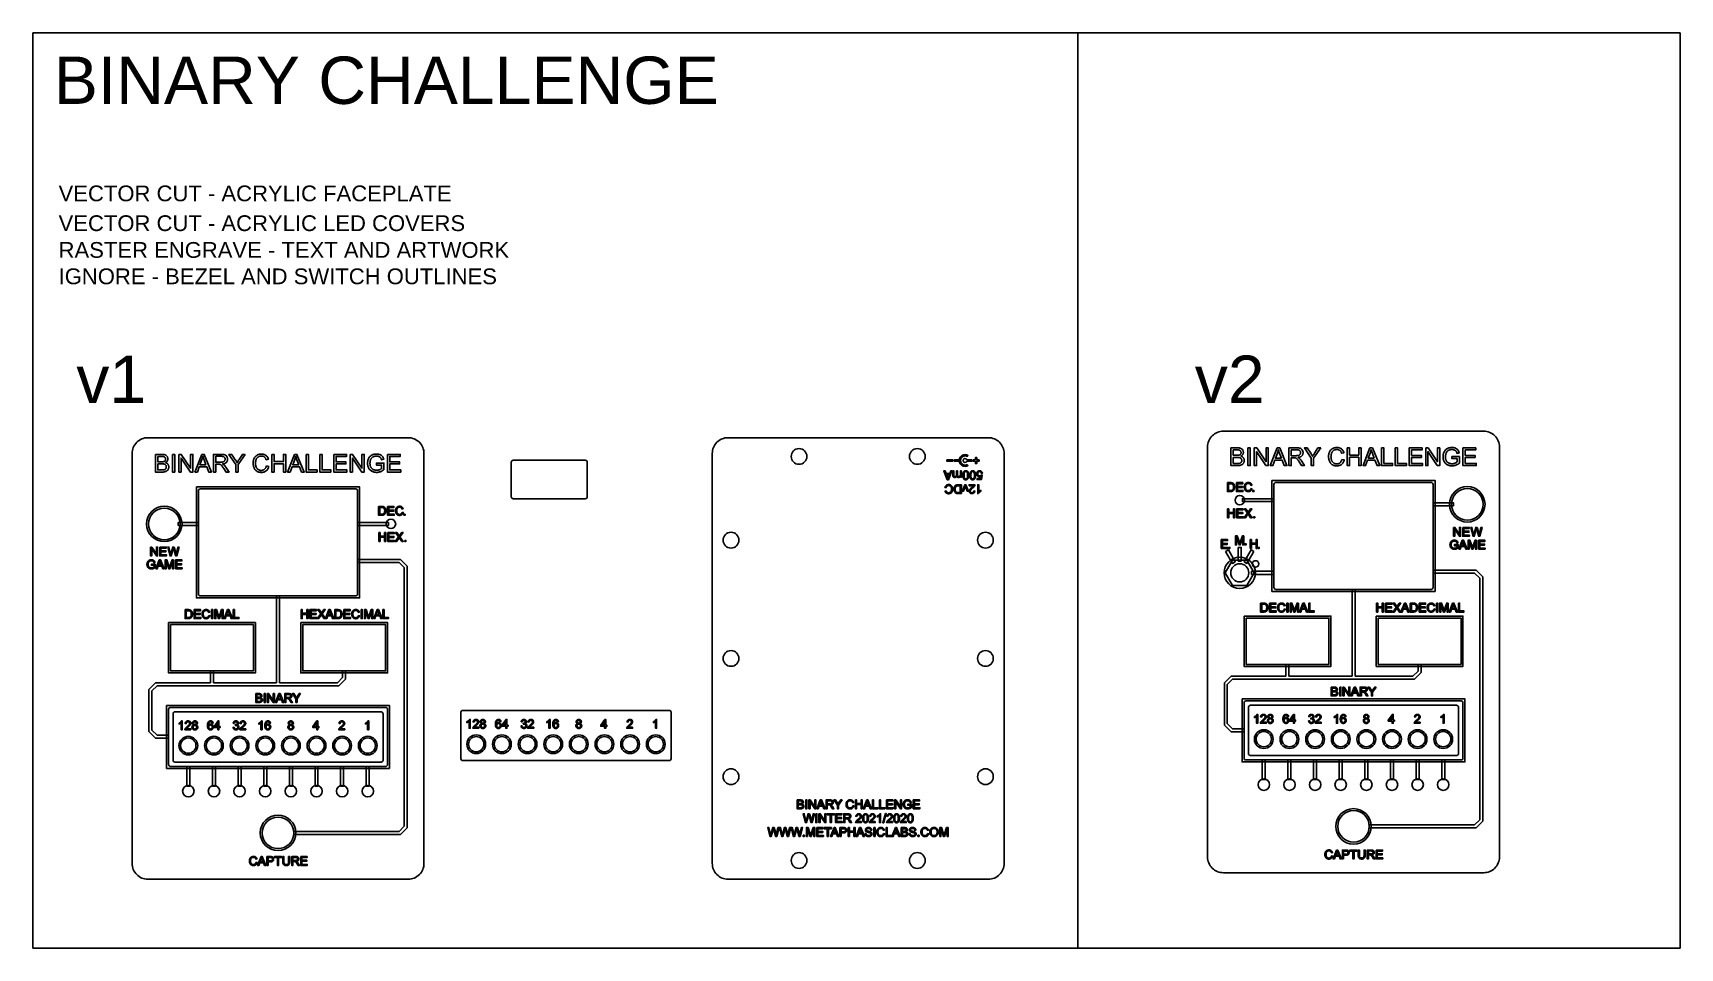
# Model space of a CAD drawing. Header units: millimetres. Extents: x 99 to 934, y 47 to 511.
import ezdxf

# ---------------------------------------------------------------- set-up
doc = ezdxf.new("R2010")
doc.units = ezdxf.units.MM
doc.header["$MEASUREMENT"] = 0
doc.styles.get("Standard").update_dxf_attribs({"font": 'arial.ttf'})

msp = doc.modelspace()

# ---------------------------------------------------------------- texts
at = {"color": 3, "char_height": 24, "attachment_point": 1}
for s, insert in [('BINARY CHALLENGE', (109.3, 498.88)), ('v1', (120.74, 347.16)), ('v2', (687.87, 347.16))]:
    msp.add_mtext_dynamic_manual_height_columns(s, width=487.2378, gutter_width=2.4, heights=[0], dxfattribs=dict(at, insert=insert))
at = {"color": 1, "insert": (111.74, 433.47), "char_height": 8, "attachment_point": 1}
msp.add_mtext_dynamic_manual_height_columns('VECTOR CUT - ACRYLIC FACEPLATE', width=227.6371, gutter_width=0.8, heights=[1.75], dxfattribs=at)
at = {"color": 4, "insert": (111.74, 418.35), "char_height": 8, "attachment_point": 1}
msp.add_mtext_dynamic_manual_height_columns('VECTOR CUT - ACRYLIC LED COVERS', width=221.8954, gutter_width=0.8, heights=[2.26], dxfattribs=at)
at = {"color": 2, "insert": (111.74, 404.78), "char_height": 8, "attachment_point": 1}
msp.add_mtext_dynamic_manual_height_columns('RASTER ENGRAVE - TEXT AND ARTWORK', width=257.0728, gutter_width=0.8, heights=[2.94], dxfattribs=at)
at = {"color": 7, "insert": (111.74, 391.38), "char_height": 8, "attachment_point": 1}
msp.add_mtext_dynamic_manual_height_columns('IGNORE - BEZEL AND SWITCH OUTLINES', width=259.5094, gutter_width=0.8, heights=[5.46], dxfattribs=at)

# ---------------------------------------------------------------- linework, layer by layer
at = {"color": 3}
msp.add_line((628.54, 510.88), (628.54, 46.58), dxfattribs=at)
msp.add_line((809.73, 227.57), (809.73, 237.57))
msp.add_lwpolyline([(98.73, 510.88), (933.93, 510.88), (933.93, 46.58), (98.73, 46.58)], close=True, dxfattribs=at)
at = {"color": 1}
for points in [[(157.02, 305.52), (289.02, 305.52, -0.414214), (297.02, 297.52), (297.02, 89.52, -0.414214), (289.02, 81.52), (157.02, 81.52, -0.414214), (149.02, 89.52), (149.02, 297.52, -0.414214)], [(451.21, 305.52), (583.21, 305.52, -0.414214), (591.21, 297.52), (591.21, 89.52, -0.414214), (583.21, 81.52), (451.21, 81.52, -0.414214), (443.21, 89.52), (443.21, 297.52, -0.414214)], [(702.36, 308.82), (834.36, 308.82, -0.414214), (842.36, 300.82), (842.36, 92.82, -0.414214), (834.36, 84.82), (702.36, 84.82, -0.414214), (694.36, 92.82), (694.36, 300.82, -0.414214)], [(183.64, 279.52), (262.39, 279.52, -0.414214), (263.39, 278.52), (263.39, 226.27, -0.414214), (262.39, 225.27), (183.64, 225.27, -0.414214), (182.64, 226.27), (182.64, 278.52, -0.414214)], [(728.98, 282.82), (807.73, 282.82, -0.414214), (808.73, 281.82), (808.73, 229.57, -0.414214), (807.73, 228.57), (728.98, 228.57, -0.414214), (727.98, 229.57), (727.98, 281.82, -0.414214)], [(168.52, 168.7), (277.52, 168.7, -0.414214), (278.52, 167.7), (278.52, 139.7, -0.414214), (277.52, 138.7), (168.52, 138.7, -0.414214), (167.52, 139.7), (167.52, 167.7, -0.414214)], [(316.78, 167.19), (421.28, 167.19, -0.414214), (422.28, 166.19), (422.28, 142.68, -0.414214), (421.28, 141.68), (316.78, 141.68, -0.414214), (315.78, 142.68), (315.78, 166.19, -0.414214)], [(713.86, 172), (822.86, 172, -0.414214), (823.86, 171), (823.86, 143, -0.414214), (822.86, 142), (713.86, 142, -0.414214), (712.86, 143), (712.86, 171, -0.414214)], [(716.11, 169.75), (820.61, 169.75, -0.414214), (821.61, 168.75), (821.61, 145.25, -0.414214), (820.61, 144.25), (716.11, 144.25, -0.414214), (715.11, 145.25), (715.11, 168.75, -0.414214)], [(170.77, 166.45), (275.27, 166.45, -0.414214), (276.27, 165.45), (276.27, 141.95, -0.414214), (275.27, 140.95), (170.77, 140.95, -0.414214), (169.77, 141.95), (169.77, 165.45, -0.414214)]]:
    msp.add_lwpolyline(points, format="xyb", close=True, dxfattribs=at)
at = {"color": 2}
for points in [[(160.81, 297.07), (164.19, 297.07), (164.44, 297.07), (164.68, 297.06), (164.9, 297.03), (165.12, 297.01), (165.32, 296.97), (165.51, 296.92), (165.68, 296.86), (165.84, 296.8), (166.08, 296.68), (166.3, 296.53), (166.49, 296.37), (166.67, 296.17), (166.82, 295.96), (166.95, 295.73), (167.04, 295.5), (167.11, 295.26), (167.16, 295.02), (167.17, 294.77), (167.16, 294.54), (167.12, 294.32), (167.06, 294.1), (166.97, 293.89), (166.86, 293.68), (166.72, 293.49), (166.56, 293.31), (166.37, 293.14), (166.15, 293), (165.91, 292.86), (166.11, 292.8), (166.3, 292.72), (166.47, 292.63), (166.63, 292.54), (166.79, 292.43), (166.93, 292.31), (167.05, 292.18), (167.17, 292.05), (167.27, 291.9), (167.36, 291.74), (167.44, 291.58), (167.5, 291.42), (167.55, 291.24), (167.58, 291.06), (167.6, 290.88), (167.61, 290.68), (167.6, 290.43), (167.56, 290.19), (167.51, 289.96), (167.44, 289.73), (167.34, 289.51), (167.23, 289.3), (167.11, 289.11), (166.97, 288.94), (166.83, 288.8), (166.68, 288.67), (166.52, 288.56), (166.33, 288.46), (166.14, 288.37), (165.92, 288.29), (165.69, 288.22), (165.45, 288.17), (165.18, 288.13), (164.89, 288.1), (164.58, 288.08), (164.24, 288.07), (160.81, 288.07)], [(162, 296.01), (162, 293.29), (163.95, 293.29), (164.25, 293.3), (164.51, 293.31), (164.74, 293.33), (164.93, 293.36), (165.08, 293.4), (165.26, 293.46), (165.41, 293.53), (165.55, 293.62), (165.67, 293.73), (165.77, 293.84), (165.85, 293.98), (165.92, 294.12), (165.96, 294.28), (165.99, 294.45), (166, 294.63), (165.99, 294.8), (165.96, 294.97), (165.92, 295.13), (165.86, 295.28), (165.78, 295.42), (165.69, 295.55), (165.58, 295.66), (165.46, 295.75), (165.32, 295.83), (165.17, 295.89), (165.06, 295.91), (164.93, 295.94), (164.79, 295.96), (164.63, 295.98), (164.45, 295.99), (164.25, 296), (164.03, 296.01), (163.8, 296.01)], [(169.45, 297.07), (169.45, 288.07), (170.64, 288.07), (170.64, 297.07)], [(172.73, 297.07), (172.73, 288.07), (173.87, 288.07), (173.87, 295.15), (178.6, 288.07), (179.82, 288.07), (179.82, 297.07), (178.68, 297.07), (178.68, 290.01), (173.95, 297.07)], [(184.29, 297.07), (180.83, 288.07), (182.1, 288.07), (183.08, 290.8), (186.85, 290.8), (187.9, 288.07), (189.25, 288.07), (185.57, 297.07)], [(186.48, 291.77), (185.54, 294.26), (185.38, 294.7), (185.23, 295.11), (185.1, 295.48), (184.99, 295.82), (184.9, 296.13), (184.83, 295.78), (184.74, 295.44), (184.64, 295.09), (184.54, 294.75), (184.42, 294.41), (183.43, 291.77)], [(194.61, 291.19), (194.47, 291.35), (194.35, 291.49), (194.23, 291.61), (194.11, 291.71), (194, 291.79), (193.9, 291.85), (193.79, 291.91), (193.68, 291.96), (193.57, 292), (193.46, 292.03), (193.37, 292.04), (193.26, 292.05), (193.12, 292.06), (192.97, 292.07), (192.8, 292.07), (191.41, 292.07), (191.41, 288.07), (190.22, 288.07), (190.22, 297.07), (194.21, 297.07), (194.51, 297.07), (194.78, 297.06), (195.04, 297.04), (195.27, 297.01), (195.49, 296.98), (195.69, 296.94), (195.88, 296.89), (196.04, 296.83), (196.28, 296.72), (196.5, 296.58), (196.7, 296.41), (196.88, 296.21), (197.04, 295.97), (197.18, 295.72), (197.28, 295.46), (197.36, 295.19), (197.4, 294.91), (197.42, 294.62), (197.41, 294.38), (197.38, 294.16), (197.33, 293.94), (197.26, 293.74), (197.18, 293.54), (197.07, 293.35), (196.94, 293.17), (196.8, 293), (196.63, 292.85), (196.45, 292.7), (196.24, 292.58), (196.01, 292.47), (195.76, 292.37), (195.49, 292.29), (195.2, 292.22), (194.88, 292.17), (195.06, 292.08), (195.23, 291.99), (195.37, 291.9), (195.49, 291.81), (195.6, 291.72), (195.81, 291.52), (196.01, 291.3), (196.21, 291.06), (196.4, 290.8), (196.59, 290.52), (198.16, 288.07), (196.66, 288.07), (195.47, 289.95), (195.27, 290.25), (195.08, 290.53), (194.91, 290.78), (194.75, 291)], [(191.41, 296.08), (191.41, 293.1), (193.97, 293.1), (194.29, 293.11), (194.57, 293.13), (194.83, 293.16), (195.05, 293.21), (195.25, 293.27), (195.43, 293.35), (195.58, 293.44), (195.72, 293.55), (195.85, 293.67), (195.95, 293.81), (196.04, 293.96), (196.1, 294.12), (196.15, 294.28), (196.18, 294.45), (196.19, 294.62), (196.18, 294.77), (196.16, 294.92), (196.13, 295.06), (196.08, 295.2), (196.01, 295.33), (195.93, 295.45), (195.84, 295.56), (195.73, 295.67), (195.6, 295.76), (195.46, 295.85), (195.3, 295.92), (195.13, 295.98), (194.94, 296.02), (194.73, 296.05), (194.51, 296.07), (194.26, 296.08)], [(206.38, 297.07), (202.78, 291.89), (202.78, 288.07), (201.59, 288.07), (201.59, 291.89), (198.12, 297.07), (199.57, 297.07), (201.35, 294.36), (201.54, 294.06), (201.73, 293.75), (201.91, 293.45), (202.09, 293.14), (202.26, 292.84), (202.43, 293.13), (202.61, 293.43), (202.81, 293.75), (203.02, 294.08), (203.25, 294.43), (204.99, 297.07)], [(217.13, 291.23), (218.32, 290.93), (218.22, 290.57), (218.1, 290.24), (217.96, 289.93), (217.8, 289.64), (217.62, 289.37), (217.42, 289.12), (217.21, 288.89), (216.98, 288.69), (216.73, 288.51), (216.46, 288.35), (216.18, 288.22), (215.89, 288.11), (215.59, 288.03), (215.27, 287.97), (214.94, 287.93), (214.6, 287.92), (214.24, 287.93), (213.9, 287.96), (213.58, 288), (213.28, 288.07), (212.99, 288.15), (212.72, 288.25), (212.47, 288.37), (212.23, 288.51), (212.01, 288.67), (211.8, 288.84), (211.61, 289.03), (211.43, 289.24), (211.26, 289.46), (211.11, 289.7), (210.97, 289.96), (210.84, 290.23), (210.73, 290.51), (210.63, 290.8), (210.55, 291.09), (210.49, 291.39), (210.43, 291.7), (210.4, 292.01), (210.37, 292.32), (210.37, 292.64), (210.37, 292.99), (210.4, 293.32), (210.44, 293.64), (210.5, 293.96), (210.58, 294.26), (210.67, 294.55), (210.78, 294.83), (210.9, 295.09), (211.05, 295.35), (211.2, 295.59), (211.37, 295.81), (211.55, 296.01), (211.75, 296.21), (211.96, 296.38), (212.19, 296.54), (212.43, 296.68), (212.68, 296.81), (212.94, 296.92), (213.2, 297.01), (213.47, 297.09), (213.75, 297.15), (214.03, 297.19), (214.32, 297.22), (214.61, 297.23), (214.95, 297.22), (215.26, 297.18), (215.57, 297.13), (215.86, 297.05), (216.14, 296.96), (216.4, 296.84), (216.65, 296.7), (216.89, 296.54), (217.11, 296.36), (217.31, 296.16), (217.5, 295.95), (217.67, 295.71), (217.82, 295.46), (217.95, 295.19), (218.07, 294.91), (218.17, 294.61), (217, 294.33), (216.91, 294.57), (216.82, 294.79), (216.72, 294.99), (216.61, 295.18), (216.5, 295.35), (216.37, 295.5), (216.23, 295.64), (216.09, 295.76), (215.93, 295.86), (215.77, 295.96), (215.6, 296.03), (215.42, 296.1), (215.22, 296.14), (215.02, 296.18), (214.81, 296.2), (214.59, 296.21), (214.34, 296.2), (214.09, 296.18), (213.86, 296.14), (213.64, 296.08), (213.43, 296.01), (213.23, 295.93), (213.04, 295.83), (212.86, 295.71), (212.69, 295.58), (212.53, 295.44), (212.39, 295.29), (212.26, 295.13), (212.15, 294.96), (212.04, 294.77), (211.95, 294.58), (211.88, 294.38), (211.78, 294.04), (211.7, 293.7), (211.64, 293.35), (211.61, 293), (211.59, 292.65), (211.61, 292.2), (211.65, 291.78), (211.71, 291.37), (211.81, 291), (211.93, 290.64), (212.02, 290.44), (212.12, 290.24), (212.23, 290.06), (212.36, 289.89), (212.49, 289.74), (212.64, 289.6), (212.8, 289.48), (212.97, 289.36), (213.26, 289.21), (213.55, 289.09), (213.86, 289.01), (214.17, 288.96), (214.5, 288.94), (214.74, 288.95), (214.98, 288.98), (215.21, 289.02), (215.42, 289.08), (215.63, 289.16), (215.83, 289.26), (216.01, 289.38), (216.19, 289.52), (216.36, 289.67), (216.51, 289.84), (216.65, 290.03), (216.77, 290.23), (216.88, 290.46), (216.98, 290.7), (217.06, 290.95)], [(219.83, 297.07), (219.83, 288.07), (221.02, 288.07), (221.02, 292.32), (225.7, 292.32), (225.7, 288.07), (226.89, 288.07), (226.89, 297.07), (225.7, 297.07), (225.7, 293.38), (221.02, 293.38), (221.02, 297.07)], [(231.34, 297.07), (227.88, 288.07), (229.15, 288.07), (230.13, 290.8), (233.9, 290.8), (234.95, 288.07), (236.3, 288.07), (232.62, 297.07)], [(233.53, 291.77), (232.59, 294.26), (232.43, 294.7), (232.28, 295.11), (232.15, 295.48), (232.04, 295.82), (231.95, 296.13), (231.88, 295.78), (231.79, 295.44), (231.69, 295.09), (231.59, 294.75), (231.47, 294.41), (230.48, 291.77)], [(237.21, 297.07), (237.21, 288.07), (242.83, 288.07), (242.83, 289.14), (238.4, 289.14), (238.4, 297.07)], [(244.2, 297.07), (244.2, 288.07), (249.82, 288.07), (249.82, 289.14), (245.39, 289.14), (245.39, 297.07)], [(251.27, 297.07), (251.27, 288.07), (257.98, 288.07), (257.98, 289.14), (252.46, 289.14), (252.46, 292.2), (257.44, 292.2), (257.44, 293.25), (252.46, 293.25), (252.46, 296.01), (257.77, 296.01), (257.77, 297.07)], [(259.61, 297.07), (259.61, 288.07), (260.76, 288.07), (260.76, 295.15), (265.48, 288.07), (266.71, 288.07), (266.71, 297.07), (265.56, 297.07), (265.56, 290.01), (260.84, 297.07)], [(271.25, 289.39), (271.58, 289.25), (271.9, 289.14), (272.24, 289.06), (272.58, 289.01), (272.94, 288.99), (273.24, 289.01), (273.55, 289.04), (273.85, 289.1), (274.15, 289.18), (274.45, 289.29), (274.73, 289.41), (274.98, 289.54), (275.2, 289.66), (275.4, 289.79), (275.56, 289.93), (275.56, 291.6), (272.92, 291.6), (272.92, 292.66), (276.73, 292.67), (276.73, 289.33), (276.38, 289.06), (276.02, 288.82), (275.66, 288.61), (275.29, 288.43), (274.92, 288.27), (274.54, 288.15), (274.17, 288.05), (273.78, 287.98), (273.4, 287.93), (273, 287.92), (272.68, 287.93), (272.36, 287.96), (272.04, 288), (271.74, 288.06), (271.44, 288.14), (271.15, 288.24), (270.87, 288.35), (270.59, 288.49), (270.33, 288.64), (270.09, 288.8), (269.86, 288.98), (269.64, 289.18), (269.45, 289.4), (269.27, 289.62), (269.1, 289.87), (268.96, 290.13), (268.83, 290.4), (268.72, 290.68), (268.62, 290.97), (268.54, 291.27), (268.48, 291.57), (268.44, 291.88), (268.41, 292.2), (268.41, 292.53), (268.41, 292.86), (268.44, 293.18), (268.48, 293.49), (268.54, 293.8), (268.62, 294.1), (268.72, 294.4), (268.83, 294.7), (268.96, 294.98), (269.1, 295.26), (269.26, 295.52), (269.44, 295.75), (269.63, 295.98), (269.83, 296.18), (270.05, 296.36), (270.29, 296.53), (270.54, 296.67), (270.8, 296.8), (271.07, 296.92), (271.35, 297.01), (271.65, 297.09), (271.95, 297.15), (272.26, 297.19), (272.58, 297.22), (272.91, 297.23), (273.3, 297.21), (273.66, 297.18), (274.02, 297.11), (274.35, 297.02), (274.68, 296.91), (274.98, 296.77), (275.25, 296.62), (275.5, 296.44), (275.72, 296.25), (275.91, 296.03), (276.08, 295.79), (276.24, 295.52), (276.37, 295.23), (276.49, 294.91), (276.6, 294.56), (275.52, 294.26), (275.44, 294.52), (275.34, 294.76), (275.24, 294.98), (275.13, 295.17), (275.02, 295.34), (274.89, 295.49), (274.74, 295.63), (274.56, 295.76), (274.37, 295.87), (274.16, 295.97), (273.93, 296.06), (273.69, 296.12), (273.44, 296.17), (273.19, 296.2), (272.92, 296.21), (272.6, 296.2), (272.3, 296.17), (272.02, 296.12), (271.75, 296.05), (271.51, 295.96), (271.28, 295.85), (271.07, 295.74), (270.87, 295.6), (270.7, 295.46), (270.55, 295.31), (270.41, 295.14), (270.28, 294.97), (270.17, 294.79), (270.07, 294.61), (269.98, 294.42), (269.85, 294.08), (269.76, 293.72), (269.69, 293.36), (269.65, 292.99), (269.63, 292.6), (269.64, 292.31), (269.66, 292.03), (269.69, 291.76), (269.74, 291.5), (269.8, 291.25), (269.87, 291.02), (269.95, 290.8), (270.05, 290.59), (270.16, 290.39), (270.28, 290.21), (270.41, 290.04), (270.56, 289.88), (270.71, 289.74), (270.88, 289.61), (271.06, 289.49)], [(278.51, 297.07), (278.51, 288.07), (285.23, 288.07), (285.23, 289.14), (279.7, 289.14), (279.7, 292.2), (284.68, 292.2), (284.68, 293.25), (279.7, 293.25), (279.7, 296.01), (285.02, 296.01), (285.02, 297.07)], [(565.25, 293.61), (562.21, 293.61), (562.21, 294.28), (565.25, 294.28)], [(576.63, 294.28), (576.63, 295.47), (577.3, 295.47), (577.3, 294.28), (578.49, 294.28), (578.49, 293.61), (577.3, 293.61), (577.3, 292.42), (576.63, 292.42), (576.63, 293.61), (575.44, 293.61), (575.44, 294.28)], [(706.15, 300.37), (709.52, 300.37), (709.78, 300.37), (710.01, 300.36), (710.24, 300.34), (710.45, 300.31), (710.65, 300.27), (710.84, 300.22), (711.02, 300.16), (711.18, 300.1), (711.42, 299.98), (711.63, 299.83), (711.83, 299.67), (712, 299.47), (712.16, 299.26), (712.28, 299.03), (712.38, 298.8), (712.45, 298.56), (712.49, 298.32), (712.51, 298.07), (712.5, 297.84), (712.46, 297.62), (712.4, 297.4), (712.31, 297.19), (712.2, 296.98), (712.06, 296.79), (711.89, 296.61), (711.7, 296.44), (711.49, 296.3), (711.25, 296.16), (711.45, 296.1), (711.63, 296.02), (711.81, 295.94), (711.97, 295.84), (712.12, 295.73), (712.26, 295.61), (712.39, 295.48), (712.51, 295.35), (712.61, 295.2), (712.7, 295.04), (712.77, 294.88), (712.83, 294.72), (712.88, 294.54), (712.92, 294.36), (712.94, 294.18), (712.94, 293.98), (712.93, 293.73), (712.9, 293.49), (712.85, 293.26), (712.77, 293.03), (712.68, 292.81), (712.57, 292.6), (712.44, 292.41), (712.31, 292.24), (712.17, 292.1), (712.02, 291.97), (711.85, 291.86), (711.67, 291.76), (711.47, 291.67), (711.26, 291.59), (711.03, 291.52), (710.78, 291.47), (710.52, 291.43), (710.22, 291.4), (709.91, 291.38), (709.58, 291.37), (706.15, 291.37)], [(707.34, 299.31), (707.34, 296.59), (709.29, 296.59), (709.58, 296.6), (709.85, 296.61), (710.07, 296.63), (710.27, 296.66), (710.42, 296.7), (710.59, 296.76), (710.75, 296.83), (710.89, 296.92), (711, 297.03), (711.11, 297.14), (711.19, 297.28), (711.25, 297.42), (711.3, 297.58), (711.33, 297.75), (711.34, 297.93), (711.33, 298.11), (711.3, 298.27), (711.26, 298.43), (711.2, 298.58), (711.12, 298.72), (711.03, 298.85), (710.92, 298.96), (710.8, 299.05), (710.66, 299.13), (710.51, 299.19), (710.4, 299.22), (710.27, 299.24), (710.13, 299.26), (709.97, 299.28), (709.79, 299.29), (709.59, 299.3), (709.37, 299.31), (709.14, 299.31)], [(707.34, 295.53), (707.34, 292.44), (709.58, 292.44), (709.8, 292.44), (709.99, 292.44), (710.15, 292.45), (710.28, 292.46), (710.39, 292.48), (710.55, 292.51), (710.7, 292.55), (710.84, 292.6), (710.96, 292.66), (711.08, 292.72), (711.18, 292.8), (711.28, 292.89), (711.37, 292.99), (711.46, 293.1), (711.53, 293.22), (711.6, 293.36), (711.65, 293.5), (711.68, 293.66), (711.7, 293.81), (711.71, 293.98), (711.7, 294.18), (711.67, 294.36), (711.62, 294.54), (711.55, 294.7), (711.45, 294.86), (711.34, 295), (711.21, 295.12), (711.07, 295.22), (710.91, 295.31), (710.74, 295.38), (710.54, 295.43), (710.31, 295.48), (710.04, 295.51), (709.75, 295.52), (709.42, 295.53)], [(714.79, 300.37), (714.79, 291.37), (715.98, 291.37), (715.98, 300.37)], [(718.06, 300.37), (718.06, 291.37), (719.21, 291.37), (719.21, 298.45), (723.93, 291.37), (725.15, 291.37), (725.15, 300.37), (724.01, 300.37), (724.01, 293.31), (719.29, 300.37)], [(729.62, 300.37), (726.17, 291.37), (727.43, 291.37), (728.42, 294.1), (732.18, 294.1), (733.23, 291.37), (734.59, 291.37), (730.91, 300.37)], [(731.82, 295.07), (730.88, 297.56), (730.71, 298), (730.57, 298.41), (730.44, 298.78), (730.33, 299.12), (730.24, 299.43), (730.16, 299.08), (730.08, 298.74), (729.98, 298.39), (729.87, 298.05), (729.75, 297.71), (728.76, 295.07)], [(739.94, 294.49), (739.81, 294.65), (739.69, 294.79), (739.56, 294.91), (739.45, 295.01), (739.34, 295.09), (739.23, 295.15), (739.12, 295.21), (739.02, 295.26), (738.91, 295.3), (738.8, 295.33), (738.7, 295.34), (738.59, 295.35), (738.46, 295.36), (738.31, 295.37), (738.13, 295.37), (736.75, 295.37), (736.75, 291.37), (735.56, 291.37), (735.56, 300.37), (739.55, 300.37), (739.84, 300.37), (740.12, 300.36), (740.37, 300.34), (740.61, 300.31), (740.83, 300.28), (741.03, 300.24), (741.22, 300.19), (741.38, 300.13), (741.62, 300.02), (741.84, 299.88), (742.04, 299.71), (742.22, 299.51), (742.38, 299.27), (742.52, 299.02), (742.62, 298.76), (742.7, 298.49), (742.74, 298.21), (742.76, 297.92), (742.75, 297.68), (742.72, 297.46), (742.67, 297.24), (742.6, 297.04), (742.51, 296.84), (742.41, 296.65), (742.28, 296.47), (742.14, 296.3), (741.97, 296.15), (741.78, 296), (741.58, 295.88), (741.35, 295.77), (741.1, 295.67), (740.83, 295.59), (740.53, 295.52), (740.22, 295.47), (740.4, 295.38), (740.56, 295.29), (740.71, 295.2), (740.83, 295.11), (740.94, 295.02), (741.15, 294.82), (741.35, 294.6), (741.54, 294.36), (741.74, 294.1), (741.93, 293.82), (743.49, 291.37), (741.99, 291.37), (740.8, 293.25), (740.6, 293.55), (740.42, 293.83), (740.24, 294.08), (740.09, 294.3)], [(736.75, 299.38), (736.75, 296.4), (739.31, 296.4), (739.62, 296.41), (739.91, 296.43), (740.16, 296.46), (740.39, 296.51), (740.59, 296.57), (740.76, 296.65), (740.92, 296.74), (741.06, 296.85), (741.18, 296.97), (741.29, 297.11), (741.37, 297.26), (741.44, 297.42), (741.49, 297.58), (741.52, 297.75), (741.53, 297.92), (741.52, 298.07), (741.5, 298.22), (741.46, 298.36), (741.41, 298.5), (741.35, 298.63), (741.27, 298.75), (741.17, 298.86), (741.06, 298.97), (740.94, 299.06), (740.8, 299.15), (740.64, 299.22), (740.47, 299.28), (740.28, 299.32), (740.07, 299.35), (739.84, 299.37), (739.6, 299.38)], [(751.71, 300.37), (748.12, 295.19), (748.12, 291.37), (746.93, 291.37), (746.93, 295.19), (743.46, 300.37), (744.91, 300.37), (746.68, 297.66), (746.88, 297.36), (747.07, 297.05), (747.25, 296.75), (747.43, 296.44), (747.6, 296.14), (747.77, 296.43), (747.95, 296.73), (748.15, 297.05), (748.36, 297.38), (748.58, 297.73), (750.33, 300.37)], [(762.47, 294.53), (763.66, 294.23), (763.56, 293.87), (763.43, 293.54), (763.29, 293.23), (763.14, 292.94), (762.96, 292.67), (762.76, 292.42), (762.55, 292.19), (762.31, 291.99), (762.06, 291.81), (761.8, 291.65), (761.52, 291.52), (761.23, 291.41), (760.93, 291.33), (760.61, 291.27), (760.28, 291.23), (759.93, 291.22), (759.58, 291.23), (759.24, 291.26), (758.92, 291.3), (758.61, 291.37), (758.33, 291.45), (758.06, 291.55), (757.8, 291.67), (757.57, 291.81), (757.35, 291.97), (757.14, 292.14), (756.94, 292.33), (756.76, 292.54), (756.6, 292.76), (756.44, 293), (756.3, 293.26), (756.18, 293.53), (756.07, 293.81), (755.97, 294.1), (755.89, 294.39), (755.82, 294.69), (755.77, 295), (755.73, 295.31), (755.71, 295.62), (755.7, 295.94), (755.71, 296.29), (755.74, 296.62), (755.78, 296.95), (755.84, 297.26), (755.91, 297.56), (756.01, 297.85), (756.11, 298.13), (756.24, 298.39), (756.38, 298.65), (756.54, 298.89), (756.71, 299.11), (756.89, 299.31), (757.09, 299.51), (757.3, 299.68), (757.53, 299.84), (757.77, 299.98), (758.02, 300.11), (758.28, 300.22), (758.54, 300.31), (758.81, 300.39), (759.09, 300.45), (759.37, 300.49), (759.66, 300.52), (759.95, 300.53), (760.28, 300.52), (760.6, 300.48), (760.9, 300.43), (761.19, 300.36), (761.47, 300.26), (761.74, 300.14), (761.99, 300), (762.22, 299.84), (762.44, 299.66), (762.65, 299.46), (762.84, 299.25), (763, 299.01), (763.16, 298.76), (763.29, 298.49), (763.41, 298.21), (763.51, 297.91), (762.33, 297.63), (762.25, 297.87), (762.16, 298.09), (762.06, 298.29), (761.95, 298.48), (761.83, 298.65), (761.71, 298.8), (761.57, 298.94), (761.42, 299.06), (761.27, 299.16), (761.11, 299.26), (760.94, 299.33), (760.75, 299.4), (760.56, 299.44), (760.36, 299.48), (760.15, 299.5), (759.93, 299.51), (759.67, 299.5), (759.43, 299.48), (759.2, 299.44), (758.97, 299.38), (758.76, 299.31), (758.56, 299.23), (758.37, 299.13), (758.19, 299.01), (758.02, 298.88), (757.87, 298.74), (757.73, 298.59), (757.6, 298.43), (757.48, 298.26), (757.38, 298.07), (757.29, 297.88), (757.21, 297.68), (757.11, 297.34), (757.03, 297), (756.98, 296.65), (756.94, 296.3), (756.93, 295.95), (756.94, 295.5), (756.98, 295.08), (757.05, 294.67), (757.15, 294.3), (757.27, 293.94), (757.36, 293.74), (757.46, 293.54), (757.57, 293.36), (757.69, 293.19), (757.83, 293.04), (757.98, 292.9), (758.14, 292.78), (758.31, 292.66), (758.59, 292.51), (758.89, 292.39), (759.2, 292.31), (759.51, 292.26), (759.83, 292.24), (760.08, 292.25), (760.32, 292.28), (760.54, 292.32), (760.76, 292.38), (760.97, 292.46), (761.16, 292.56), (761.35, 292.68), (761.53, 292.82), (761.7, 292.97), (761.85, 293.14), (761.99, 293.33), (762.11, 293.53), (762.22, 293.76), (762.32, 294), (762.4, 294.25)], [(765.16, 300.37), (765.16, 291.37), (766.35, 291.37), (766.35, 295.62), (771.03, 295.62), (771.03, 291.37), (772.22, 291.37), (772.22, 300.37), (771.03, 300.37), (771.03, 296.68), (766.35, 296.68), (766.35, 300.37)], [(776.67, 300.37), (773.22, 291.37), (774.48, 291.37), (775.47, 294.1), (779.23, 294.1), (780.28, 291.37), (781.64, 291.37), (777.96, 300.37)], [(778.87, 295.07), (777.93, 297.56), (777.76, 298), (777.62, 298.41), (777.49, 298.78), (777.38, 299.12), (777.29, 299.43), (777.21, 299.08), (777.13, 298.74), (777.03, 298.39), (776.92, 298.05), (776.8, 297.71), (775.82, 295.07)], [(782.54, 300.37), (782.54, 291.37), (788.17, 291.37), (788.17, 292.44), (783.73, 292.44), (783.73, 300.37)], [(789.54, 300.37), (789.54, 291.37), (795.16, 291.37), (795.16, 292.44), (790.73, 292.44), (790.73, 300.37)], [(796.6, 300.37), (796.6, 291.37), (803.32, 291.37), (803.32, 292.44), (797.79, 292.44), (797.79, 295.5), (802.77, 295.5), (802.77, 296.56), (797.79, 296.56), (797.79, 299.31), (803.11, 299.31), (803.11, 300.37)], [(804.95, 300.37), (804.95, 291.37), (806.09, 291.37), (806.09, 298.45), (810.82, 291.37), (812.04, 291.37), (812.04, 300.37), (810.9, 300.37), (810.9, 293.31), (806.17, 300.37)], [(816.59, 292.69), (816.91, 292.55), (817.24, 292.44), (817.58, 292.36), (817.92, 292.31), (818.27, 292.29), (818.58, 292.31), (818.89, 292.34), (819.19, 292.4), (819.49, 292.49), (819.78, 292.59), (820.06, 292.71), (820.32, 292.84), (820.54, 292.96), (820.73, 293.09), (820.9, 293.23), (820.9, 294.9), (818.26, 294.9), (818.26, 295.96), (822.07, 295.97), (822.07, 292.63), (821.71, 292.36), (821.36, 292.12), (820.99, 291.91), (820.63, 291.73), (820.26, 291.57), (819.88, 291.45), (819.5, 291.35), (819.12, 291.28), (818.73, 291.23), (818.34, 291.22), (818.01, 291.23), (817.69, 291.26), (817.38, 291.3), (817.08, 291.36), (816.78, 291.44), (816.49, 291.54), (816.21, 291.65), (815.93, 291.79), (815.67, 291.94), (815.42, 292.1), (815.19, 292.29), (814.98, 292.48), (814.78, 292.7), (814.6, 292.92), (814.44, 293.17), (814.3, 293.43), (814.17, 293.7), (814.05, 293.98), (813.96, 294.27), (813.88, 294.57), (813.82, 294.87), (813.78, 295.18), (813.75, 295.5), (813.74, 295.83), (813.75, 296.16), (813.78, 296.48), (813.82, 296.79), (813.88, 297.1), (813.96, 297.4), (814.05, 297.7), (814.16, 298), (814.29, 298.28), (814.44, 298.56), (814.6, 298.82), (814.77, 299.05), (814.96, 299.28), (815.17, 299.48), (815.39, 299.66), (815.62, 299.83), (815.87, 299.97), (816.14, 300.1), (816.41, 300.22), (816.69, 300.31), (816.98, 300.39), (817.28, 300.45), (817.6, 300.49), (817.92, 300.52), (818.25, 300.53), (818.63, 300.51), (819, 300.48), (819.35, 300.41), (819.69, 300.32), (820.01, 300.21), (820.32, 300.07), (820.59, 299.92), (820.84, 299.74), (821.06, 299.55), (821.25, 299.33), (821.42, 299.09), (821.58, 298.82), (821.71, 298.53), (821.83, 298.21), (821.93, 297.86), (820.86, 297.56), (820.77, 297.83), (820.68, 298.06), (820.58, 298.28), (820.47, 298.47), (820.35, 298.64), (820.22, 298.79), (820.07, 298.93), (819.9, 299.06), (819.71, 299.17), (819.5, 299.27), (819.27, 299.36), (819.03, 299.42), (818.78, 299.47), (818.52, 299.5), (818.26, 299.51), (817.94, 299.5), (817.64, 299.47), (817.35, 299.42), (817.09, 299.35), (816.84, 299.26), (816.61, 299.15), (816.4, 299.04), (816.21, 298.9), (816.04, 298.76), (815.88, 298.61), (815.74, 298.44), (815.62, 298.27), (815.5, 298.09), (815.4, 297.91), (815.31, 297.72), (815.19, 297.38), (815.09, 297.02), (815.03, 296.66), (814.98, 296.29), (814.97, 295.9), (814.98, 295.61), (815, 295.33), (815.03, 295.06), (815.07, 294.8), (815.13, 294.55), (815.2, 294.32), (815.29, 294.1), (815.39, 293.89), (815.49, 293.69), (815.62, 293.51), (815.75, 293.34), (815.89, 293.18), (816.05, 293.04), (816.22, 292.91), (816.4, 292.79)], [(823.85, 300.37), (823.85, 291.37), (830.56, 291.37), (830.56, 292.44), (825.04, 292.44), (825.04, 295.5), (830.02, 295.5), (830.02, 296.56), (825.04, 296.56), (825.04, 299.31), (830.36, 299.31), (830.36, 300.37)], [(162, 292.23), (162, 289.14), (164.24, 289.14), (164.46, 289.14), (164.65, 289.14), (164.81, 289.15), (164.95, 289.16), (165.05, 289.18), (165.21, 289.21), (165.36, 289.25), (165.5, 289.3), (165.63, 289.36), (165.74, 289.42), (165.85, 289.5), (165.95, 289.59), (166.04, 289.69), (166.12, 289.8), (166.2, 289.92), (166.26, 290.06), (166.31, 290.2), (166.34, 290.35), (166.37, 290.51), (166.37, 290.68), (166.36, 290.88), (166.33, 291.06), (166.28, 291.24), (166.21, 291.4), (166.12, 291.56), (166, 291.7), (165.88, 291.82), (165.73, 291.92), (165.58, 292.01), (165.4, 292.08), (165.2, 292.13), (164.97, 292.18), (164.71, 292.21), (164.41, 292.22), (164.08, 292.23)], [(563.02, 284.18), (562.38, 284.18), (560.54, 288.68), (561.22, 288.68), (561.74, 287.32), (563.63, 287.32), (564.12, 288.68), (564.75, 288.68)], [(561.93, 286.84), (562.4, 285.59), (562.48, 285.37), (562.55, 285.17), (562.62, 284.98), (562.67, 284.81), (562.72, 284.66), (562.76, 284.83), (562.8, 285), (562.85, 285.17), (562.9, 285.35), (562.96, 285.52), (563.45, 286.84)], [(567.08, 286.79), (567.08, 288.68), (567.63, 288.68), (567.63, 286.57), (567.63, 286.43), (567.65, 286.3), (567.68, 286.19), (567.72, 286.09), (567.76, 286.01), (567.83, 285.95), (567.9, 285.9), (567.99, 285.86), (568.09, 285.84), (568.21, 285.83), (568.3, 285.83), (568.39, 285.85), (568.47, 285.87), (568.56, 285.91), (568.64, 285.95), (568.71, 286.01), (568.78, 286.07), (568.84, 286.14), (568.88, 286.22), (568.92, 286.31), (568.96, 286.41), (568.98, 286.53), (569, 286.67), (569.01, 286.82), (569.01, 286.99), (569.01, 288.68), (569.57, 288.68), (569.57, 285.42), (569.07, 285.42), (569.07, 285.88), (569.01, 285.79), (568.93, 285.71), (568.85, 285.63), (568.76, 285.56), (568.66, 285.5), (568.56, 285.44), (568.45, 285.4), (568.33, 285.37), (568.21, 285.36), (568.08, 285.35), (567.94, 285.36), (567.81, 285.37), (567.7, 285.4), (567.59, 285.45), (567.49, 285.5), (567.4, 285.57), (567.33, 285.64), (567.26, 285.72), (567.21, 285.82), (567.16, 285.92), (567.06, 285.79), (566.95, 285.67), (566.84, 285.57), (566.72, 285.49), (566.59, 285.43), (566.45, 285.39), (566.31, 285.36), (566.16, 285.35), (565.97, 285.36), (565.8, 285.39), (565.65, 285.45), (565.52, 285.52), (565.41, 285.62), (565.32, 285.74), (565.24, 285.88), (565.19, 286.05), (565.16, 286.23), (565.15, 286.45), (565.15, 288.68), (565.7, 288.68), (565.7, 286.63), (565.7, 286.51), (565.71, 286.4), (565.72, 286.3), (565.73, 286.22), (565.75, 286.15), (565.78, 286.1), (565.81, 286.05), (565.85, 286), (565.89, 285.96), (565.95, 285.92), (566.01, 285.89), (566.07, 285.86), (566.13, 285.84), (566.2, 285.83), (566.28, 285.83), (566.41, 285.84), (566.53, 285.87), (566.65, 285.91), (566.75, 285.98), (566.85, 286.06), (566.93, 286.16), (566.99, 286.29), (567.04, 286.43), (567.07, 286.6)], [(573.22, 286.46), (573.21, 286.16), (573.19, 285.88), (573.16, 285.62), (573.11, 285.39), (573.05, 285.18), (572.98, 284.99), (572.89, 284.83), (572.8, 284.68), (572.69, 284.54), (572.56, 284.43), (572.43, 284.33), (572.28, 284.26), (572.11, 284.21), (571.94, 284.18), (571.75, 284.17), (571.61, 284.17), (571.47, 284.19), (571.35, 284.22), (571.23, 284.26), (571.11, 284.31), (571.01, 284.38), (570.91, 284.45), (570.82, 284.53), (570.74, 284.63), (570.66, 284.73), (570.59, 284.85), (570.53, 284.97), (570.48, 285.1), (570.43, 285.25), (570.38, 285.4), (570.35, 285.57), (570.32, 285.76), (570.3, 285.97), (570.29, 286.21), (570.28, 286.46), (570.29, 286.77), (570.31, 287.05), (570.34, 287.31), (570.39, 287.54), (570.44, 287.74), (570.52, 287.93), (570.6, 288.1), (570.7, 288.25), (570.81, 288.38), (570.93, 288.5), (571.07, 288.59), (571.22, 288.67), (571.38, 288.72), (571.56, 288.75), (571.75, 288.76), (571.91, 288.75), (572.06, 288.73), (572.2, 288.7), (572.33, 288.64), (572.45, 288.58), (572.57, 288.5), (572.67, 288.4), (572.77, 288.29), (572.88, 288.14), (572.97, 287.97), (573.04, 287.77), (573.1, 287.56), (573.15, 287.32), (573.19, 287.05), (573.21, 286.77)], [(572.65, 286.46), (572.64, 286.73), (572.63, 286.97), (572.61, 287.19), (572.58, 287.39), (572.55, 287.56), (572.5, 287.71), (572.45, 287.84), (572.39, 287.94), (572.28, 288.07), (572.16, 288.17), (572.03, 288.25), (571.9, 288.29), (571.75, 288.31), (571.6, 288.29), (571.46, 288.25), (571.34, 288.17), (571.22, 288.07), (571.11, 287.94), (571.05, 287.83), (571, 287.71), (570.95, 287.56), (570.91, 287.39), (570.89, 287.19), (570.87, 286.97), (570.85, 286.73), (570.85, 286.46), (570.85, 286.2), (570.87, 285.96), (570.89, 285.74), (570.91, 285.54), (570.95, 285.37), (571, 285.22), (571.05, 285.09), (571.11, 284.99), (571.22, 284.86), (571.34, 284.75), (571.47, 284.68), (571.61, 284.64), (571.75, 284.62), (571.9, 284.64), (572.03, 284.67), (572.16, 284.74), (572.27, 284.83), (572.36, 284.95), (572.43, 285.06), (572.49, 285.19), (572.54, 285.35), (572.58, 285.53), (572.61, 285.73), (572.63, 285.95), (572.64, 286.2)], [(576.71, 286.46), (576.71, 286.16), (576.69, 285.88), (576.65, 285.62), (576.61, 285.39), (576.55, 285.18), (576.48, 284.99), (576.39, 284.83), (576.29, 284.68), (576.18, 284.54), (576.06, 284.43), (575.92, 284.33), (575.77, 284.26), (575.61, 284.21), (575.43, 284.18), (575.24, 284.17), (575.1, 284.17), (574.97, 284.19), (574.84, 284.22), (574.72, 284.26), (574.61, 284.31), (574.5, 284.38), (574.41, 284.45), (574.32, 284.53), (574.23, 284.63), (574.16, 284.73), (574.09, 284.85), (574.03, 284.97), (573.97, 285.1), (573.92, 285.25), (573.88, 285.4), (573.84, 285.57), (573.81, 285.76), (573.79, 285.97), (573.78, 286.21), (573.78, 286.46), (573.78, 286.77), (573.8, 287.05), (573.84, 287.31), (573.88, 287.54), (573.94, 287.74), (574.01, 287.93), (574.1, 288.1), (574.19, 288.25), (574.3, 288.38), (574.43, 288.5), (574.56, 288.59), (574.71, 288.67), (574.88, 288.72), (575.05, 288.75), (575.24, 288.76), (575.4, 288.75), (575.55, 288.73), (575.69, 288.7), (575.83, 288.64), (575.95, 288.58), (576.06, 288.5), (576.17, 288.4), (576.27, 288.29), (576.37, 288.14), (576.46, 287.97), (576.54, 287.77), (576.6, 287.56), (576.65, 287.32), (576.68, 287.05), (576.71, 286.77)], [(576.14, 286.46), (576.14, 286.73), (576.13, 286.97), (576.11, 287.19), (576.08, 287.39), (576.04, 287.56), (576, 287.71), (575.95, 287.84), (575.88, 287.94), (575.78, 288.07), (575.66, 288.17), (575.53, 288.25), (575.39, 288.29), (575.24, 288.31), (575.1, 288.29), (574.96, 288.25), (574.83, 288.17), (574.71, 288.07), (574.6, 287.94), (574.54, 287.83), (574.49, 287.71), (574.45, 287.56), (574.41, 287.39), (574.38, 287.19), (574.36, 286.97), (574.35, 286.73), (574.35, 286.46), (574.35, 286.2), (574.36, 285.96), (574.38, 285.74), (574.41, 285.54), (574.45, 285.37), (574.49, 285.22), (574.54, 285.09), (574.6, 284.99), (574.71, 284.86), (574.83, 284.75), (574.96, 284.68), (575.1, 284.64), (575.25, 284.62), (575.4, 284.64), (575.53, 284.67), (575.65, 284.74), (575.76, 284.83), (575.86, 284.95), (575.93, 285.06), (575.98, 285.19), (576.03, 285.35), (576.07, 285.53), (576.1, 285.73), (576.13, 285.95), (576.14, 286.2)], [(577.63, 286.11), (577.53, 286.21), (577.45, 286.33), (577.38, 286.45), (577.33, 286.58), (577.28, 286.71), (577.25, 286.85), (577.23, 287), (577.22, 287.16), (577.24, 287.4), (577.28, 287.62), (577.35, 287.83), (577.45, 288.03), (577.58, 288.21), (577.69, 288.34), (577.82, 288.45), (577.95, 288.55), (578.09, 288.62), (578.25, 288.68), (578.41, 288.73), (578.58, 288.75), (578.76, 288.76), (579, 288.75), (579.22, 288.71), (579.42, 288.64), (579.6, 288.54), (579.76, 288.42), (579.91, 288.27), (580.02, 288.11), (580.11, 287.92), (580.17, 287.72), (580.21, 287.51), (579.63, 287.46), (579.6, 287.62), (579.55, 287.76), (579.49, 287.89), (579.42, 288), (579.33, 288.09), (579.23, 288.17), (579.13, 288.23), (579.01, 288.27), (578.89, 288.3), (578.76, 288.31), (578.61, 288.29), (578.46, 288.26), (578.33, 288.2), (578.2, 288.11), (578.09, 288.01), (577.99, 287.88), (577.91, 287.73), (577.86, 287.57), (577.82, 287.4), (577.81, 287.21), (577.82, 287.03), (577.85, 286.86), (577.91, 286.71), (577.98, 286.58), (578.08, 286.46), (578.19, 286.36), (578.32, 286.29), (578.45, 286.23), (578.61, 286.2), (578.77, 286.19), (578.88, 286.19), (578.98, 286.21), (579.07, 286.23), (579.17, 286.27), (579.25, 286.31), (579.34, 286.36), (579.41, 286.42), (579.48, 286.48), (579.54, 286.55), (579.59, 286.62), (580.11, 286.56), (579.67, 284.25), (577.44, 284.25), (577.44, 284.77), (579.23, 284.77), (579.47, 285.98), (579.31, 285.88), (579.14, 285.8), (578.97, 285.75), (578.8, 285.71), (578.62, 285.7), (578.4, 285.72), (578.18, 285.77), (577.98, 285.85), (577.8, 285.96)], [(561.75, 280.08), (561.15, 280.23), (561.24, 280.51), (561.35, 280.76), (561.48, 280.99), (561.64, 281.18), (561.82, 281.35), (562.03, 281.49), (562.25, 281.6), (562.49, 281.68), (562.74, 281.72), (563.01, 281.74), (563.29, 281.73), (563.55, 281.69), (563.79, 281.63), (564, 281.55), (564.2, 281.44), (564.37, 281.31), (564.53, 281.16), (564.67, 280.99), (564.79, 280.8), (564.89, 280.58), (564.98, 280.36), (565.04, 280.12), (565.09, 279.88), (565.12, 279.63), (565.13, 279.38), (565.12, 279.1), (565.09, 278.84), (565.03, 278.6), (564.96, 278.37), (564.86, 278.15), (564.74, 277.95), (564.61, 277.77), (564.46, 277.61), (564.29, 277.47), (564.1, 277.36), (563.89, 277.26), (563.68, 277.18), (563.47, 277.13), (563.24, 277.1), (563, 277.08), (562.74, 277.1), (562.5, 277.14), (562.27, 277.21), (562.06, 277.3), (561.87, 277.43), (561.7, 277.58), (561.55, 277.75), (561.42, 277.94), (561.31, 278.16), (561.23, 278.39), (561.81, 278.53), (561.88, 278.35), (561.96, 278.18), (562.05, 278.04), (562.15, 277.92), (562.27, 277.82), (562.39, 277.74), (562.53, 277.67), (562.68, 277.63), (562.84, 277.6), (563.02, 277.59), (563.22, 277.6), (563.4, 277.63), (563.58, 277.68), (563.74, 277.75), (563.88, 277.84), (564.02, 277.95), (564.13, 278.07), (564.23, 278.2), (564.31, 278.35), (564.37, 278.51), (564.42, 278.68), (564.46, 278.85), (564.49, 279.02), (564.51, 279.2), (564.52, 279.37), (564.51, 279.6), (564.49, 279.81), (564.45, 280.01), (564.41, 280.2), (564.35, 280.38), (564.27, 280.54), (564.18, 280.68), (564.08, 280.81), (563.96, 280.92), (563.83, 281.02), (563.68, 281.09), (563.54, 281.15), (563.38, 281.19), (563.23, 281.22), (563.06, 281.23), (562.87, 281.22), (562.69, 281.18), (562.52, 281.12), (562.36, 281.04), (562.22, 280.94), (562.09, 280.81), (561.97, 280.66), (561.88, 280.49), (561.8, 280.3)], [(569.5, 277.16), (567.95, 277.16), (567.75, 277.16), (567.57, 277.17), (567.41, 277.18), (567.27, 277.2), (567.15, 277.23), (567, 277.27), (566.85, 277.32), (566.72, 277.38), (566.6, 277.46), (566.49, 277.55), (566.35, 277.67), (566.23, 277.82), (566.12, 277.97), (566.03, 278.14), (565.95, 278.32), (565.89, 278.51), (565.84, 278.71), (565.8, 278.93), (565.78, 279.15), (565.78, 279.39), (565.78, 279.59), (565.8, 279.78), (565.82, 279.96), (565.85, 280.13), (565.9, 280.3), (565.95, 280.45), (566, 280.59), (566.06, 280.72), (566.13, 280.84), (566.2, 280.95), (566.28, 281.05), (566.36, 281.14), (566.44, 281.22), (566.53, 281.29), (566.61, 281.36), (566.71, 281.42), (566.81, 281.47), (566.91, 281.51), (567.03, 281.55), (567.15, 281.58), (567.28, 281.61), (567.42, 281.63), (567.56, 281.65), (567.71, 281.66), (567.87, 281.66), (569.5, 281.66)], [(568.9, 277.69), (568.9, 281.13), (567.94, 281.13), (567.77, 281.13), (567.62, 281.12), (567.48, 281.1), (567.35, 281.08), (567.24, 281.05), (567.15, 281.01), (567.06, 280.97), (566.98, 280.92), (566.9, 280.87), (566.84, 280.81), (566.76, 280.72), (566.68, 280.62), (566.62, 280.51), (566.56, 280.38), (566.51, 280.24), (566.47, 280.1), (566.43, 279.93), (566.41, 279.76), (566.4, 279.57), (566.39, 279.38), (566.4, 279.11), (566.43, 278.86), (566.47, 278.65), (566.54, 278.46), (566.62, 278.29), (566.72, 278.15), (566.82, 278.03), (566.94, 277.93), (567.06, 277.85), (567.19, 277.78), (567.29, 277.75), (567.42, 277.73), (567.58, 277.71), (567.76, 277.7), (567.96, 277.69)], [(570.06, 278.4), (571.29, 281.66), (571.81, 281.66), (573.05, 278.4), (572.46, 278.4), (571.76, 280.35), (571.72, 280.48), (571.67, 280.61), (571.63, 280.74), (571.59, 280.87), (571.55, 281.01), (571.52, 280.9), (571.49, 280.79), (571.44, 280.66), (571.4, 280.53), (571.35, 280.39), (570.62, 278.4)], [(573.46, 281.13), (573.46, 281.66), (576.43, 281.66), (576.43, 281.58), (576.42, 281.5), (576.41, 281.43), (576.39, 281.35), (576.37, 281.28), (576.32, 281.16), (576.25, 281.04), (576.18, 280.92), (576.1, 280.8), (576, 280.68), (575.89, 280.56), (575.77, 280.43), (575.62, 280.29), (575.46, 280.15), (575.28, 280), (575.1, 279.85), (574.94, 279.71), (574.8, 279.58), (574.67, 279.46), (574.55, 279.34), (574.45, 279.24), (574.36, 279.14), (574.29, 279.04), (574.2, 278.91), (574.12, 278.77), (574.07, 278.64), (574.04, 278.51), (574.03, 278.38), (574.04, 278.25), (574.07, 278.13), (574.12, 278.02), (574.18, 277.92), (574.27, 277.83), (574.37, 277.74), (574.48, 277.68), (574.6, 277.64), (574.73, 277.61), (574.88, 277.6), (575.03, 277.61), (575.17, 277.64), (575.3, 277.69), (575.41, 277.75), (575.52, 277.84), (575.6, 277.94), (575.67, 278.06), (575.72, 278.19), (575.75, 278.34), (575.76, 278.5), (576.33, 278.44), (576.29, 278.2), (576.23, 277.98), (576.14, 277.79), (576.03, 277.62), (575.89, 277.48), (575.73, 277.36), (575.54, 277.26), (575.34, 277.2), (575.11, 277.16), (574.87, 277.14), (574.62, 277.16), (574.39, 277.2), (574.19, 277.27), (574, 277.37), (573.84, 277.5), (573.7, 277.65), (573.6, 277.82), (573.52, 277.99), (573.48, 278.19), (573.46, 278.39), (573.47, 278.5), (573.48, 278.61), (573.5, 278.71), (573.53, 278.82), (573.57, 278.92), (573.62, 279.03), (573.69, 279.14), (573.76, 279.25), (573.84, 279.36), (573.94, 279.47), (574.06, 279.6), (574.2, 279.74), (574.37, 279.9), (574.57, 280.07), (574.79, 280.26), (574.98, 280.42), (575.13, 280.56), (575.26, 280.67), (575.36, 280.76), (575.43, 280.83), (575.49, 280.89), (575.54, 280.95), (575.58, 281.01), (575.63, 281.07), (575.66, 281.13)], [(579.43, 278.27), (579.25, 278.18), (579.08, 278.08), (578.92, 277.98), (578.77, 277.86), (578.62, 277.74), (578.49, 277.62), (578.38, 277.5), (578.28, 277.38), (578.2, 277.26), (578.13, 277.14), (577.78, 277.14), (577.78, 281.66), (578.33, 281.66), (578.33, 278.14), (578.41, 278.22), (578.51, 278.29), (578.61, 278.37), (578.73, 278.44), (578.85, 278.52), (578.98, 278.59), (579.1, 278.66), (579.22, 278.71), (579.33, 278.76), (579.43, 278.81)], [(704.38, 282.72), (705.93, 282.72), (706.06, 282.72), (706.18, 282.72), (706.29, 282.71), (706.4, 282.71), (706.49, 282.7), (706.58, 282.69), (706.66, 282.67), (706.74, 282.66), (706.89, 282.62), (707.03, 282.57), (707.16, 282.5), (707.28, 282.42), (707.4, 282.34), (707.48, 282.26), (707.56, 282.18), (707.64, 282.09), (707.71, 281.99), (707.77, 281.9), (707.83, 281.79), (707.88, 281.68), (707.93, 281.57), (707.99, 281.38), (708.04, 281.17), (708.08, 280.96), (708.1, 280.73), (708.11, 280.5), (708.1, 280.3), (708.09, 280.11), (708.06, 279.93), (708.03, 279.75), (707.99, 279.59), (707.93, 279.44), (707.88, 279.29), (707.82, 279.16), (707.75, 279.04), (707.68, 278.93), (707.6, 278.84), (707.52, 278.74), (707.44, 278.66), (707.36, 278.59), (707.27, 278.53), (707.18, 278.47), (707.08, 278.42), (706.97, 278.37), (706.85, 278.33), (706.73, 278.3), (706.6, 278.27), (706.46, 278.25), (706.32, 278.24), (706.17, 278.23), (706.01, 278.22), (704.38, 278.22)], [(704.98, 282.19), (704.98, 278.75), (705.94, 278.75), (706.11, 278.76), (706.27, 278.77), (706.41, 278.78), (706.53, 278.81), (706.64, 278.84), (706.74, 278.87), (706.83, 278.91), (706.91, 278.96), (706.98, 279.01), (707.04, 279.07), (707.12, 279.16), (707.2, 279.26), (707.26, 279.38), (707.32, 279.5), (707.37, 279.64), (707.42, 279.79), (707.45, 279.95), (707.47, 280.12), (707.49, 280.31), (707.49, 280.51), (707.49, 280.68), (707.48, 280.84), (707.46, 280.99), (707.43, 281.13), (707.4, 281.26), (707.36, 281.38), (707.31, 281.49), (707.26, 281.59), (707.2, 281.68), (707.14, 281.77), (707.07, 281.84), (707, 281.91), (706.93, 281.97), (706.86, 282.02), (706.78, 282.06), (706.7, 282.1), (706.63, 282.12), (706.56, 282.14), (706.48, 282.16), (706.38, 282.17), (706.28, 282.18), (706.17, 282.19), (706.05, 282.19), (705.93, 282.19)], [(708.94, 282.72), (708.94, 278.22), (712.29, 278.22), (712.29, 278.75), (709.53, 278.75), (709.53, 280.29), (712.02, 280.29), (712.02, 280.81), (709.53, 280.81), (709.53, 282.19), (712.19, 282.19), (712.19, 282.72)], [(716.33, 279.8), (716.92, 279.65), (716.87, 279.47), (716.81, 279.31), (716.74, 279.15), (716.66, 279), (716.57, 278.87), (716.47, 278.75), (716.37, 278.63), (716.25, 278.53), (716.13, 278.44), (715.99, 278.36), (715.85, 278.3), (715.71, 278.24), (715.56, 278.2), (715.4, 278.17), (715.23, 278.15), (715.06, 278.15), (714.88, 278.15), (714.71, 278.17), (714.55, 278.19), (714.4, 278.22), (714.26, 278.26), (714.12, 278.31), (714, 278.37), (713.88, 278.44), (713.77, 278.52), (713.66, 278.61), (713.57, 278.7), (713.48, 278.81), (713.39, 278.92), (713.32, 279.04), (713.25, 279.17), (713.18, 279.3), (713.13, 279.44), (713.08, 279.59), (713.04, 279.73), (713.01, 279.88), (712.98, 280.04), (712.96, 280.19), (712.95, 280.35), (712.95, 280.51), (712.95, 280.68), (712.96, 280.85), (712.98, 281.01), (713.01, 281.17), (713.05, 281.32), (713.1, 281.46), (713.15, 281.6), (713.21, 281.73), (713.29, 281.86), (713.36, 281.98), (713.45, 282.09), (713.54, 282.19), (713.64, 282.29), (713.74, 282.38), (713.86, 282.46), (713.98, 282.53), (714.1, 282.59), (714.23, 282.65), (714.36, 282.69), (714.5, 282.73), (714.64, 282.76), (714.78, 282.78), (714.92, 282.8), (715.07, 282.8), (715.24, 282.8), (715.39, 282.78), (715.55, 282.75), (715.69, 282.71), (715.83, 282.67), (715.96, 282.61), (716.09, 282.54), (716.21, 282.46), (716.32, 282.37), (716.42, 282.27), (716.51, 282.16), (716.6, 282.04), (716.67, 281.92), (716.74, 281.78), (716.8, 281.64), (716.85, 281.49), (716.26, 281.35), (716.22, 281.47), (716.17, 281.58), (716.12, 281.68), (716.07, 281.78), (716.01, 281.86), (715.95, 281.94), (715.88, 282.01), (715.81, 282.07), (715.73, 282.12), (715.65, 282.17), (715.56, 282.2), (715.47, 282.24), (715.37, 282.26), (715.27, 282.28), (715.17, 282.29), (715.06, 282.29), (714.93, 282.29), (714.81, 282.28), (714.69, 282.26), (714.58, 282.23), (714.48, 282.19), (714.38, 282.15), (714.28, 282.1), (714.19, 282.04), (714.11, 281.98), (714.03, 281.91), (713.96, 281.83), (713.89, 281.75), (713.84, 281.67), (713.78, 281.57), (713.74, 281.48), (713.7, 281.37), (713.65, 281.21), (713.61, 281.04), (713.58, 280.86), (713.57, 280.69), (713.56, 280.51), (713.57, 280.29), (713.59, 280.07), (713.62, 279.87), (713.67, 279.69), (713.73, 279.51), (713.77, 279.4), (713.82, 279.31), (713.88, 279.22), (713.94, 279.13), (714.01, 279.06), (714.08, 278.99), (714.16, 278.92), (714.25, 278.87), (714.39, 278.79), (714.54, 278.73), (714.69, 278.69), (714.85, 278.67), (715.01, 278.66), (715.13, 278.66), (715.25, 278.67), (715.37, 278.7), (715.47, 278.73), (715.58, 278.77), (715.68, 278.82), (715.77, 278.88), (715.86, 278.95), (715.94, 279.02), (716.02, 279.11), (716.09, 279.2), (716.15, 279.3), (716.2, 279.42), (716.25, 279.54), (716.29, 279.66)], [(717.25, 278.75), (717.85, 278.75), (717.85, 278.22), (717.25, 278.22)], [(273.99, 270.67), (275.54, 270.67), (275.66, 270.67), (275.78, 270.67), (275.89, 270.66), (276, 270.66), (276.09, 270.65), (276.18, 270.64), (276.26, 270.62), (276.34, 270.61), (276.49, 270.57), (276.63, 270.51), (276.76, 270.45), (276.88, 270.37), (277, 270.29), (277.08, 270.21), (277.16, 270.13), (277.24, 270.04), (277.31, 269.94), (277.37, 269.85), (277.43, 269.74), (277.48, 269.63), (277.53, 269.52), (277.59, 269.33), (277.64, 269.12), (277.68, 268.91), (277.7, 268.68), (277.71, 268.45), (277.7, 268.25), (277.69, 268.06), (277.66, 267.87), (277.63, 267.7), (277.59, 267.54), (277.54, 267.39), (277.48, 267.24), (277.42, 267.11), (277.35, 266.99), (277.28, 266.88), (277.2, 266.78), (277.12, 266.69), (277.04, 266.61), (276.96, 266.54), (276.87, 266.48), (276.78, 266.42), (276.68, 266.37), (276.57, 266.32), (276.45, 266.28), (276.33, 266.25), (276.2, 266.22), (276.07, 266.2), (275.92, 266.19), (275.77, 266.18), (275.61, 266.17), (273.99, 266.17)], [(274.58, 270.14), (274.58, 266.7), (275.54, 266.7), (275.71, 266.71), (275.87, 266.72), (276.01, 266.73), (276.13, 266.76), (276.24, 266.79), (276.34, 266.82), (276.43, 266.86), (276.51, 266.91), (276.58, 266.96), (276.64, 267.02), (276.72, 267.11), (276.8, 267.21), (276.86, 267.33), (276.92, 267.45), (276.97, 267.59), (277.02, 267.74), (277.05, 267.9), (277.07, 268.07), (277.09, 268.26), (277.09, 268.46), (277.09, 268.63), (277.08, 268.79), (277.06, 268.94), (277.03, 269.08), (277, 269.21), (276.96, 269.33), (276.91, 269.44), (276.86, 269.54), (276.8, 269.63), (276.74, 269.72), (276.67, 269.79), (276.6, 269.86), (276.53, 269.92), (276.46, 269.97), (276.38, 270.01), (276.3, 270.05), (276.23, 270.07), (276.16, 270.09), (276.08, 270.11), (275.98, 270.12), (275.88, 270.13), (275.77, 270.14), (275.65, 270.14), (275.53, 270.14)], [(278.54, 270.67), (278.54, 266.17), (281.9, 266.17), (281.9, 266.7), (279.13, 266.7), (279.13, 268.24), (281.62, 268.24), (281.62, 268.76), (279.13, 268.76), (279.13, 270.14), (281.79, 270.14), (281.79, 270.67)], [(285.93, 267.75), (286.52, 267.6), (286.47, 267.42), (286.41, 267.26), (286.34, 267.1), (286.26, 266.95), (286.17, 266.82), (286.08, 266.7), (285.97, 266.58), (285.85, 266.48), (285.73, 266.39), (285.59, 266.31), (285.46, 266.25), (285.31, 266.19), (285.16, 266.15), (285, 266.12), (284.83, 266.1), (284.66, 266.1), (284.48, 266.1), (284.31, 266.12), (284.15, 266.14), (284, 266.17), (283.86, 266.21), (283.72, 266.26), (283.6, 266.32), (283.48, 266.39), (283.37, 266.47), (283.26, 266.56), (283.17, 266.65), (283.08, 266.76), (282.99, 266.87), (282.92, 266.99), (282.85, 267.11), (282.78, 267.25), (282.73, 267.39), (282.68, 267.54), (282.64, 267.68), (282.61, 267.83), (282.58, 267.99), (282.56, 268.14), (282.55, 268.3), (282.55, 268.46), (282.55, 268.63), (282.56, 268.8), (282.58, 268.96), (282.61, 269.12), (282.65, 269.27), (282.7, 269.41), (282.75, 269.55), (282.81, 269.68), (282.89, 269.81), (282.96, 269.93), (283.05, 270.04), (283.14, 270.14), (283.24, 270.24), (283.35, 270.33), (283.46, 270.41), (283.58, 270.48), (283.7, 270.54), (283.83, 270.6), (283.97, 270.64), (284.1, 270.68), (284.24, 270.71), (284.38, 270.73), (284.52, 270.75), (284.67, 270.75), (284.84, 270.74), (284.99, 270.73), (285.15, 270.7), (285.29, 270.66), (285.43, 270.62), (285.56, 270.56), (285.69, 270.49), (285.81, 270.41), (285.92, 270.32), (286.02, 270.22), (286.11, 270.11), (286.2, 269.99), (286.27, 269.87), (286.34, 269.73), (286.4, 269.59), (286.45, 269.44), (285.86, 269.3), (285.82, 269.42), (285.77, 269.53), (285.72, 269.63), (285.67, 269.73), (285.61, 269.81), (285.55, 269.89), (285.48, 269.96), (285.41, 270.02), (285.33, 270.07), (285.25, 270.11), (285.16, 270.15), (285.07, 270.18), (284.98, 270.21), (284.87, 270.23), (284.77, 270.24), (284.66, 270.24), (284.53, 270.24), (284.41, 270.23), (284.29, 270.21), (284.18, 270.18), (284.08, 270.14), (283.98, 270.1), (283.88, 270.05), (283.79, 269.99), (283.71, 269.93), (283.63, 269.86), (283.56, 269.78), (283.49, 269.7), (283.44, 269.61), (283.39, 269.52), (283.34, 269.43), (283.3, 269.32), (283.25, 269.16), (283.21, 268.98), (283.18, 268.81), (283.17, 268.64), (283.16, 268.46), (283.17, 268.24), (283.19, 268.02), (283.22, 267.82), (283.27, 267.64), (283.33, 267.46), (283.37, 267.35), (283.42, 267.26), (283.48, 267.17), (283.54, 267.08), (283.61, 267.01), (283.68, 266.94), (283.76, 266.87), (283.85, 266.82), (283.99, 266.74), (284.14, 266.68), (284.29, 266.64), (284.45, 266.61), (284.61, 266.61), (284.73, 266.61), (284.85, 266.62), (284.97, 266.65), (285.07, 266.68), (285.18, 266.72), (285.28, 266.77), (285.37, 266.83), (285.46, 266.89), (285.54, 266.97), (285.62, 267.06), (285.69, 267.15), (285.75, 267.25), (285.81, 267.36), (285.85, 267.48), (285.89, 267.61)], [(704.54, 269.42), (704.54, 264.92), (705.13, 264.92), (705.13, 267.04), (707.47, 267.04), (707.47, 264.92), (708.07, 264.92), (708.07, 269.42), (707.47, 269.42), (707.47, 267.58), (705.13, 267.58), (705.13, 269.42)], [(709.07, 269.42), (709.07, 264.92), (712.43, 264.92), (712.43, 265.45), (709.67, 265.45), (709.67, 266.99), (712.16, 266.99), (712.16, 267.51), (709.67, 267.51), (709.67, 268.89), (712.33, 268.89), (712.33, 269.42)], [(714.89, 267.72), (714.95, 267.82), (715.02, 267.92), (715.09, 268.02), (715.17, 268.12), (715.25, 268.23), (716.15, 269.42), (716.8, 269.42), (715.22, 267.3), (716.92, 264.92), (716.18, 264.92), (715.05, 266.53), (715.01, 266.59), (714.97, 266.64), (714.94, 266.7), (714.9, 266.77), (714.86, 266.83), (714.8, 266.74), (714.75, 266.66), (714.71, 266.59), (714.67, 266.54), (714.64, 266.49), (713.51, 264.92), (712.8, 264.92), (714.54, 267.27), (713, 269.42), (713.71, 269.42), (714.53, 268.27), (714.62, 268.13), (714.71, 268.01), (714.78, 267.9), (714.84, 267.8)], [(286.85, 266.7), (287.45, 266.7), (287.45, 266.17), (286.85, 266.17)], [(717.68, 265.45), (718.28, 265.45), (718.28, 264.92), (717.68, 264.92)], [(819.12, 260.02), (819.12, 255.52), (819.69, 255.52), (819.69, 259.05), (822.05, 255.52), (822.66, 255.52), (822.66, 260.02), (822.09, 260.02), (822.09, 256.48), (819.73, 260.02)], [(823.77, 260.02), (823.77, 255.52), (827.13, 255.52), (827.13, 256.05), (824.36, 256.05), (824.36, 257.58), (826.85, 257.58), (826.85, 258.11), (824.36, 258.11), (824.36, 259.49), (827.02, 259.49), (827.02, 260.02)], [(831.07, 260.02), (831.71, 257.74), (831.8, 257.4), (831.88, 257.08), (831.95, 256.76), (832.01, 256.45), (832.06, 256.15), (832.1, 256.32), (832.14, 256.51), (832.18, 256.7), (832.23, 256.91), (832.28, 257.13), (832.99, 260.02), (833.59, 260.02), (832.36, 255.52), (831.78, 255.52), (830.83, 258.95), (830.8, 259.05), (830.78, 259.14), (830.76, 259.22), (830.74, 259.29), (830.72, 259.35), (830.71, 259.4), (830.7, 259.44), (830.69, 259.47), (830.66, 259.35), (830.64, 259.24), (830.61, 259.14), (830.58, 259.04), (830.56, 258.95), (829.6, 255.52), (829, 255.52), (827.8, 260.02), (828.41, 260.02), (829.1, 257.07), (829.14, 256.88), (829.18, 256.7), (829.22, 256.51), (829.26, 256.33), (829.29, 256.15), (829.31, 256.23), (829.33, 256.32), (829.35, 256.4), (829.37, 256.47), (829.38, 256.54), (829.4, 256.6), (829.41, 256.66), (829.43, 256.72), (829.44, 256.76), (829.45, 256.81), (829.46, 256.85), (829.47, 256.88), (829.47, 256.92), (829.48, 256.94), (829.49, 256.96), (829.49, 256.98), (830.35, 260.02)], [(274.14, 257.37), (274.14, 252.87), (274.73, 252.87), (274.73, 254.99), (277.07, 254.99), (277.07, 252.87), (277.67, 252.87), (277.67, 257.37), (277.07, 257.37), (277.07, 255.53), (274.73, 255.53), (274.73, 257.37)], [(278.67, 257.37), (278.67, 252.87), (282.03, 252.87), (282.03, 253.4), (279.27, 253.4), (279.27, 254.94), (281.76, 254.94), (281.76, 255.46), (279.27, 255.46), (279.27, 256.84), (281.93, 256.84), (281.93, 257.37)], [(284.49, 255.67), (284.55, 255.77), (284.62, 255.87), (284.69, 255.97), (284.77, 256.07), (284.85, 256.18), (285.75, 257.37), (286.4, 257.37), (284.82, 255.25), (286.52, 252.87), (285.79, 252.87), (284.65, 254.48), (284.61, 254.54), (284.58, 254.59), (284.54, 254.65), (284.5, 254.72), (284.46, 254.78), (284.4, 254.69), (284.35, 254.61), (284.31, 254.54), (284.27, 254.48), (284.24, 254.44), (283.11, 252.87), (282.4, 252.87), (284.14, 255.22), (282.6, 257.37), (283.31, 257.37), (284.13, 256.22), (284.22, 256.08), (284.31, 255.96), (284.38, 255.85), (284.44, 255.75)], [(287.29, 253.4), (287.88, 253.4), (287.88, 252.87), (287.29, 252.87)], [(701.27, 253.83), (701.27, 249.33), (704.63, 249.33), (704.63, 249.86), (701.87, 249.86), (701.87, 251.39), (704.36, 251.39), (704.36, 251.92), (701.87, 251.92), (701.87, 253.3), (704.53, 253.3), (704.53, 253.83)], [(712.8, 255.66), (712.8, 251.16), (712.23, 251.16), (712.23, 254.92), (710.92, 251.16), (710.38, 251.16), (709.08, 254.99), (709.08, 251.16), (708.51, 251.16), (708.51, 255.66), (709.4, 255.66), (710.47, 252.47), (710.5, 252.36), (710.54, 252.26), (710.57, 252.17), (710.59, 252.08), (710.62, 252), (710.64, 251.93), (710.66, 251.86), (710.68, 251.8), (710.7, 251.87), (710.73, 251.94), (710.75, 252.02), (710.78, 252.11), (710.81, 252.2), (710.85, 252.3), (710.88, 252.41), (710.92, 252.53), (712, 255.66)], [(713.3, 251.71), (713.85, 251.71), (713.85, 251.16), (713.3, 251.16)], [(716.01, 253.83), (716.01, 249.33), (716.6, 249.33), (716.6, 251.45), (718.94, 251.45), (718.94, 249.33), (719.54, 249.33), (719.54, 253.83), (718.94, 253.83), (718.94, 251.98), (716.6, 251.98), (716.6, 253.83)], [(818.68, 249.62), (818.84, 249.55), (819.01, 249.5), (819.18, 249.46), (819.35, 249.43), (819.52, 249.43), (819.68, 249.43), (819.83, 249.45), (819.98, 249.48), (820.13, 249.52), (820.28, 249.57), (820.42, 249.64), (820.55, 249.7), (820.66, 249.76), (820.75, 249.83), (820.84, 249.89), (820.84, 250.73), (819.52, 250.73), (819.52, 251.26), (821.42, 251.26), (821.42, 249.59), (821.24, 249.46), (821.07, 249.34), (820.88, 249.23), (820.7, 249.14), (820.52, 249.07), (820.33, 249), (820.14, 248.95), (819.95, 248.92), (819.75, 248.9), (819.56, 248.89), (819.39, 248.89), (819.23, 248.91), (819.08, 248.93), (818.93, 248.96), (818.78, 249), (818.63, 249.05), (818.49, 249.11), (818.35, 249.17), (818.22, 249.25), (818.1, 249.33), (817.98, 249.42), (817.88, 249.52), (817.78, 249.63), (817.69, 249.74), (817.61, 249.86), (817.54, 249.99), (817.47, 250.13), (817.41, 250.27), (817.37, 250.41), (817.33, 250.56), (817.3, 250.71), (817.28, 250.87), (817.26, 251.03), (817.26, 251.19), (817.26, 251.36), (817.28, 251.52), (817.3, 251.67), (817.33, 251.83), (817.37, 251.98), (817.41, 252.13), (817.47, 252.28), (817.53, 252.42), (817.61, 252.56), (817.69, 252.69), (817.77, 252.81), (817.87, 252.92), (817.97, 253.02), (818.08, 253.11), (818.2, 253.19), (818.32, 253.27), (818.46, 253.33), (818.59, 253.39), (818.73, 253.43), (818.88, 253.47), (819.03, 253.5), (819.19, 253.52), (819.35, 253.54), (819.51, 253.54), (819.7, 253.54), (819.89, 253.52), (820.06, 253.49), (820.23, 253.44), (820.39, 253.38), (820.55, 253.32), (820.68, 253.24), (820.81, 253.15), (820.92, 253.05), (821.01, 252.94), (821.1, 252.82), (821.18, 252.69), (821.24, 252.54), (821.3, 252.38), (821.35, 252.21), (820.82, 252.06), (820.77, 252.19), (820.73, 252.31), (820.68, 252.42), (820.62, 252.52), (820.56, 252.6), (820.5, 252.68), (820.42, 252.74), (820.34, 252.81), (820.24, 252.86), (820.14, 252.91), (820.02, 252.96), (819.9, 252.99), (819.78, 253.01), (819.65, 253.03), (819.52, 253.03), (819.36, 253.03), (819.21, 253.01), (819.06, 252.99), (818.93, 252.95), (818.81, 252.91), (818.69, 252.86), (818.59, 252.8), (818.49, 252.73), (818.41, 252.66), (818.33, 252.58), (818.26, 252.5), (818.2, 252.41), (818.14, 252.32), (818.09, 252.23), (818.04, 252.14), (817.98, 251.97), (817.93, 251.79), (817.9, 251.61), (817.88, 251.42), (817.87, 251.23), (817.88, 251.08), (817.89, 250.94), (817.9, 250.81), (817.92, 250.68), (817.95, 250.56), (817.99, 250.44), (818.03, 250.33), (818.08, 250.22), (818.13, 250.13), (818.2, 250.03), (818.26, 249.95), (818.33, 249.87), (818.41, 249.8), (818.5, 249.73), (818.59, 249.67)], [(823.53, 253.47), (821.8, 248.97), (822.44, 248.97), (822.93, 250.33), (824.81, 250.33), (825.34, 248.97), (826.02, 248.97), (824.17, 253.47)], [(824.63, 250.81), (824.16, 252.06), (824.08, 252.28), (824.01, 252.48), (823.94, 252.67), (823.89, 252.84), (823.84, 252.99), (823.8, 252.82), (823.76, 252.65), (823.71, 252.48), (823.66, 252.3), (823.6, 252.13), (823.1, 250.81)], [(830.77, 253.47), (830.77, 248.97), (830.19, 248.97), (830.19, 252.73), (828.89, 248.97), (828.35, 248.97), (827.05, 252.8), (827.05, 248.97), (826.47, 248.97), (826.47, 253.47), (827.37, 253.47), (828.44, 250.28), (828.47, 250.17), (828.5, 250.07), (828.53, 249.98), (828.56, 249.89), (828.59, 249.81), (828.61, 249.74), (828.63, 249.67), (828.65, 249.61), (828.67, 249.68), (828.69, 249.75), (828.72, 249.83), (828.75, 249.92), (828.78, 250.01), (828.81, 250.11), (828.85, 250.22), (828.89, 250.33), (829.97, 253.47)], [(831.74, 253.47), (831.74, 248.97), (835.1, 248.97), (835.1, 249.5), (832.34, 249.5), (832.34, 251.03), (834.83, 251.03), (834.83, 251.56), (832.34, 251.56), (832.34, 252.93), (834.99, 252.93), (834.99, 253.47)], [(157.97, 239.66), (158.13, 239.59), (158.3, 239.54), (158.46, 239.5), (158.64, 239.48), (158.81, 239.47), (158.97, 239.47), (159.12, 239.49), (159.27, 239.52), (159.42, 239.56), (159.57, 239.62), (159.71, 239.68), (159.83, 239.74), (159.95, 239.8), (160.04, 239.87), (160.13, 239.93), (160.13, 240.77), (158.8, 240.77), (158.8, 241.3), (160.71, 241.3), (160.71, 239.63), (160.53, 239.5), (160.35, 239.38), (160.17, 239.28), (159.99, 239.18), (159.8, 239.11), (159.62, 239.04), (159.43, 238.99), (159.24, 238.96), (159.04, 238.94), (158.85, 238.93), (158.68, 238.93), (158.52, 238.95), (158.37, 238.97), (158.21, 239), (158.06, 239.04), (157.92, 239.09), (157.78, 239.15), (157.64, 239.21), (157.51, 239.29), (157.39, 239.37), (157.27, 239.46), (157.17, 239.56), (157.07, 239.67), (156.98, 239.78), (156.9, 239.91), (156.82, 240.04), (156.76, 240.17), (156.7, 240.31), (156.65, 240.46), (156.62, 240.6), (156.59, 240.76), (156.56, 240.91), (156.55, 241.07), (156.55, 241.24), (156.55, 241.4), (156.56, 241.56), (156.59, 241.72), (156.62, 241.87), (156.65, 242.02), (156.7, 242.17), (156.76, 242.32), (156.82, 242.46), (156.89, 242.6), (156.97, 242.73), (157.06, 242.85), (157.16, 242.96), (157.26, 243.06), (157.37, 243.15), (157.49, 243.23), (157.61, 243.31), (157.74, 243.37), (157.88, 243.43), (158.02, 243.48), (158.17, 243.51), (158.32, 243.54), (158.47, 243.57), (158.63, 243.58), (158.8, 243.58), (158.99, 243.58), (159.18, 243.56), (159.35, 243.53), (159.52, 243.48), (159.68, 243.43), (159.83, 243.36), (159.97, 243.28), (160.09, 243.19), (160.2, 243.09), (160.3, 242.99), (160.39, 242.87), (160.46, 242.73), (160.53, 242.58), (160.59, 242.42), (160.64, 242.25), (160.1, 242.1), (160.06, 242.23), (160.02, 242.35), (159.97, 242.46), (159.91, 242.56), (159.85, 242.64), (159.79, 242.72), (159.71, 242.79), (159.63, 242.85), (159.53, 242.91), (159.42, 242.96), (159.31, 243), (159.19, 243.03), (159.07, 243.06), (158.94, 243.07), (158.8, 243.07), (158.64, 243.07), (158.49, 243.05), (158.35, 243.03), (158.22, 242.99), (158.1, 242.95), (157.98, 242.9), (157.88, 242.84), (157.78, 242.77), (157.69, 242.7), (157.62, 242.62), (157.55, 242.54), (157.48, 242.45), (157.43, 242.37), (157.38, 242.27), (157.33, 242.18), (157.27, 242.01), (157.22, 241.83), (157.19, 241.65), (157.17, 241.46), (157.16, 241.27), (157.16, 241.13), (157.17, 240.98), (157.19, 240.85), (157.21, 240.72), (157.24, 240.6), (157.28, 240.48), (157.32, 240.37), (157.37, 240.27), (157.42, 240.17), (157.48, 240.08), (157.55, 239.99), (157.62, 239.91), (157.7, 239.84), (157.79, 239.78), (157.88, 239.72)], [(158.4, 250.06), (158.4, 245.56), (158.98, 245.56), (158.98, 249.1), (161.34, 245.56), (161.95, 245.56), (161.95, 250.06), (161.38, 250.06), (161.38, 246.53), (159.02, 250.06)], [(162.82, 243.51), (161.09, 239.01), (161.73, 239.01), (162.22, 240.37), (164.1, 240.37), (164.63, 239.01), (165.3, 239.01), (163.46, 243.51)], [(163.92, 240.85), (163.45, 242.1), (163.37, 242.32), (163.29, 242.52), (163.23, 242.71), (163.17, 242.88), (163.13, 243.03), (163.09, 242.86), (163.05, 242.69), (163, 242.52), (162.95, 242.35), (162.89, 242.17), (162.39, 240.85)], [(163.06, 250.06), (163.06, 245.56), (166.41, 245.56), (166.41, 246.09), (163.65, 246.09), (163.65, 247.62), (166.14, 247.62), (166.14, 248.15), (163.65, 248.15), (163.65, 249.53), (166.31, 249.53), (166.31, 250.06)], [(170.06, 243.51), (170.06, 239.01), (169.48, 239.01), (169.48, 242.77), (168.17, 239.01), (167.64, 239.01), (166.34, 242.84), (166.34, 239.01), (165.76, 239.01), (165.76, 243.51), (166.66, 243.51), (167.72, 240.32), (167.76, 240.21), (167.79, 240.11), (167.82, 240.02), (167.85, 239.93), (167.88, 239.85), (167.9, 239.78), (167.92, 239.71), (167.94, 239.65), (167.96, 239.72), (167.98, 239.79), (168.01, 239.87), (168.04, 239.96), (168.07, 240.05), (168.1, 240.15), (168.14, 240.26), (168.18, 240.38), (169.26, 243.51)], [(170.35, 250.06), (171, 247.78), (171.09, 247.45), (171.17, 247.12), (171.24, 246.8), (171.3, 246.49), (171.35, 246.19), (171.38, 246.36), (171.43, 246.55), (171.47, 246.75), (171.52, 246.95), (171.57, 247.17), (172.28, 250.06), (172.88, 250.06), (171.64, 245.56), (171.07, 245.56), (170.12, 248.99), (170.09, 249.09), (170.07, 249.18), (170.04, 249.26), (170.03, 249.33), (170.01, 249.4), (170, 249.45), (169.99, 249.49), (169.98, 249.52), (169.95, 249.4), (169.92, 249.28), (169.9, 249.18), (169.87, 249.08), (169.85, 248.99), (168.89, 245.56), (168.29, 245.56), (167.09, 250.06), (167.7, 250.06), (168.39, 247.11), (168.43, 246.92), (168.47, 246.74), (168.51, 246.56), (168.54, 246.37), (168.58, 246.19), (168.6, 246.28), (168.62, 246.36), (168.64, 246.44), (168.65, 246.51), (168.67, 246.58), (168.69, 246.64), (168.7, 246.7), (168.71, 246.76), (168.73, 246.81), (168.74, 246.85), (168.75, 246.89), (168.76, 246.93), (168.76, 246.96), (168.77, 246.98), (168.77, 247), (168.78, 247.02), (169.64, 250.06)], [(171.03, 243.51), (171.03, 239.01), (174.39, 239.01), (174.39, 239.54), (171.62, 239.54), (171.62, 241.07), (174.11, 241.07), (174.11, 241.6), (171.62, 241.6), (171.62, 242.98), (174.28, 242.98), (174.28, 243.51)], [(705.13, 249.88), (705.68, 249.88), (705.68, 249.33), (705.13, 249.33)], [(720.04, 249.88), (720.59, 249.88), (720.59, 249.33), (720.04, 249.33)], [(175.9, 218.27), (177.45, 218.27), (177.58, 218.27), (177.7, 218.27), (177.81, 218.26), (177.91, 218.26), (178.01, 218.25), (178.1, 218.24), (178.18, 218.22), (178.25, 218.21), (178.4, 218.17), (178.54, 218.11), (178.68, 218.05), (178.8, 217.97), (178.91, 217.89), (179, 217.81), (179.08, 217.73), (179.15, 217.64), (179.22, 217.54), (179.29, 217.45), (179.35, 217.34), (179.4, 217.23), (179.44, 217.12), (179.51, 216.93), (179.56, 216.72), (179.59, 216.51), (179.61, 216.28), (179.62, 216.05), (179.62, 215.85), (179.6, 215.66), (179.58, 215.47), (179.54, 215.3), (179.5, 215.14), (179.45, 214.99), (179.4, 214.84), (179.33, 214.71), (179.27, 214.59), (179.19, 214.48), (179.12, 214.38), (179.04, 214.29), (178.96, 214.21), (178.87, 214.14), (178.78, 214.08), (178.69, 214.02), (178.59, 213.97), (178.48, 213.92), (178.37, 213.88), (178.25, 213.85), (178.12, 213.82), (177.98, 213.8), (177.84, 213.79), (177.68, 213.78), (177.52, 213.77), (175.9, 213.77)], [(176.5, 217.74), (176.5, 214.3), (177.46, 214.3), (177.63, 214.31), (177.78, 214.32), (177.92, 214.33), (178.05, 214.36), (178.16, 214.39), (178.25, 214.42), (178.34, 214.46), (178.42, 214.51), (178.5, 214.56), (178.56, 214.62), (178.64, 214.71), (178.71, 214.81), (178.78, 214.93), (178.84, 215.05), (178.89, 215.19), (178.93, 215.34), (178.96, 215.5), (178.99, 215.67), (179, 215.86), (179.01, 216.06), (179, 216.23), (178.99, 216.39), (178.97, 216.54), (178.95, 216.68), (178.92, 216.81), (178.88, 216.93), (178.83, 217.04), (178.78, 217.14), (178.72, 217.23), (178.65, 217.32), (178.59, 217.39), (178.52, 217.46), (178.45, 217.52), (178.37, 217.57), (178.29, 217.61), (178.21, 217.65), (178.15, 217.67), (178.07, 217.69), (177.99, 217.71), (177.9, 217.72), (177.8, 217.73), (177.69, 217.74), (177.57, 217.74), (177.44, 217.74)], [(180.45, 218.27), (180.45, 213.77), (183.81, 213.77), (183.81, 214.3), (181.05, 214.3), (181.05, 215.84), (183.54, 215.84), (183.54, 216.36), (181.05, 216.36), (181.05, 217.74), (183.71, 217.74), (183.71, 218.27)], [(187.84, 215.35), (188.44, 215.2), (188.39, 215.02), (188.33, 214.86), (188.26, 214.7), (188.18, 214.55), (188.09, 214.42), (187.99, 214.3), (187.88, 214.18), (187.77, 214.08), (187.64, 213.99), (187.51, 213.91), (187.37, 213.85), (187.23, 213.79), (187.07, 213.75), (186.91, 213.72), (186.75, 213.7), (186.58, 213.7), (186.4, 213.7), (186.23, 213.72), (186.07, 213.74), (185.92, 213.77), (185.77, 213.81), (185.64, 213.86), (185.51, 213.92), (185.39, 213.99), (185.28, 214.07), (185.18, 214.16), (185.08, 214.25), (184.99, 214.36), (184.91, 214.47), (184.83, 214.59), (184.76, 214.71), (184.7, 214.85), (184.64, 214.99), (184.6, 215.14), (184.56, 215.28), (184.52, 215.43), (184.5, 215.59), (184.48, 215.74), (184.47, 215.9), (184.46, 216.06), (184.47, 216.23), (184.48, 216.4), (184.5, 216.56), (184.53, 216.72), (184.57, 216.87), (184.61, 217.01), (184.67, 217.15), (184.73, 217.28), (184.8, 217.41), (184.88, 217.53), (184.96, 217.64), (185.06, 217.74), (185.16, 217.84), (185.26, 217.93), (185.37, 218.01), (185.5, 218.08), (185.62, 218.14), (185.75, 218.2), (185.88, 218.24), (186.02, 218.28), (186.15, 218.31), (186.29, 218.33), (186.44, 218.35), (186.59, 218.35), (186.75, 218.34), (186.91, 218.33), (187.06, 218.3), (187.21, 218.26), (187.35, 218.22), (187.48, 218.16), (187.6, 218.09), (187.72, 218.01), (187.83, 217.92), (187.93, 217.82), (188.03, 217.71), (188.11, 217.59), (188.19, 217.47), (188.26, 217.33), (188.31, 217.19), (188.36, 217.04), (187.78, 216.9), (187.74, 217.02), (187.69, 217.13), (187.64, 217.23), (187.59, 217.33), (187.53, 217.41), (187.46, 217.49), (187.4, 217.56), (187.32, 217.62), (187.25, 217.67), (187.16, 217.71), (187.08, 217.75), (186.99, 217.78), (186.89, 217.81), (186.79, 217.83), (186.68, 217.84), (186.57, 217.84), (186.45, 217.84), (186.33, 217.83), (186.21, 217.81), (186.1, 217.78), (185.99, 217.74), (185.89, 217.7), (185.8, 217.65), (185.71, 217.59), (185.62, 217.53), (185.55, 217.46), (185.47, 217.38), (185.41, 217.3), (185.35, 217.21), (185.3, 217.12), (185.26, 217.03), (185.22, 216.92), (185.17, 216.76), (185.13, 216.58), (185.1, 216.41), (185.08, 216.24), (185.08, 216.06), (185.08, 215.84), (185.1, 215.62), (185.14, 215.42), (185.18, 215.24), (185.24, 215.06), (185.29, 214.95), (185.34, 214.86), (185.39, 214.77), (185.46, 214.68), (185.52, 214.61), (185.6, 214.54), (185.68, 214.47), (185.76, 214.42), (185.91, 214.34), (186.06, 214.28), (186.21, 214.24), (186.37, 214.21), (186.53, 214.21), (186.65, 214.21), (186.77, 214.22), (186.88, 214.25), (186.99, 214.28), (187.09, 214.32), (187.19, 214.37), (187.29, 214.43), (187.38, 214.49), (187.46, 214.57), (187.53, 214.66), (187.6, 214.75), (187.67, 214.85), (187.72, 214.96), (187.77, 215.08), (187.81, 215.21)], [(189.28, 218.27), (189.28, 213.77), (189.87, 213.77), (189.87, 218.27)], [(195.2, 218.27), (195.2, 213.77), (194.62, 213.77), (194.62, 217.54), (193.31, 213.77), (192.78, 213.77), (191.48, 217.6), (191.48, 213.77), (190.9, 213.77), (190.9, 218.27), (191.8, 218.27), (192.86, 215.09), (192.9, 214.98), (192.93, 214.88), (192.96, 214.78), (192.99, 214.7), (193.02, 214.62), (193.04, 214.55), (193.06, 214.48), (193.08, 214.42), (193.1, 214.49), (193.12, 214.56), (193.15, 214.64), (193.18, 214.72), (193.21, 214.82), (193.24, 214.92), (193.28, 215.03), (193.32, 215.14), (194.4, 218.27)], [(197.39, 218.27), (195.66, 213.77), (196.3, 213.77), (196.79, 215.14), (198.67, 215.14), (199.2, 213.77), (199.87, 213.77), (198.03, 218.27)], [(198.49, 215.62), (198.02, 216.87), (197.94, 217.09), (197.86, 217.29), (197.8, 217.48), (197.74, 217.65), (197.7, 217.8), (197.66, 217.63), (197.62, 217.46), (197.57, 217.28), (197.52, 217.11), (197.46, 216.94), (196.96, 215.62)], [(200.33, 218.27), (200.33, 213.77), (203.14, 213.77), (203.14, 214.3), (200.92, 214.3), (200.92, 218.27)], [(234.68, 218.27), (234.68, 213.77), (235.28, 213.77), (235.28, 215.89), (237.62, 215.89), (237.62, 213.77), (238.21, 213.77), (238.21, 218.27), (237.62, 218.27), (237.62, 216.43), (235.28, 216.43), (235.28, 218.27)], [(239.22, 218.27), (239.22, 213.77), (242.57, 213.77), (242.57, 214.3), (239.81, 214.3), (239.81, 215.84), (242.3, 215.84), (242.3, 216.36), (239.81, 216.36), (239.81, 217.74), (242.47, 217.74), (242.47, 218.27)], [(245.03, 216.57), (245.1, 216.67), (245.16, 216.77), (245.23, 216.87), (245.31, 216.97), (245.39, 217.08), (246.29, 218.27), (246.94, 218.27), (245.36, 216.15), (247.06, 213.77), (246.33, 213.77), (245.2, 215.38), (245.16, 215.44), (245.12, 215.49), (245.08, 215.55), (245.04, 215.62), (245, 215.68), (244.94, 215.59), (244.89, 215.51), (244.85, 215.44), (244.81, 215.38), (244.78, 215.34), (243.65, 213.77), (242.94, 213.77), (244.68, 216.12), (243.15, 218.27), (243.85, 218.27), (244.67, 217.12), (244.77, 216.98), (244.85, 216.86), (244.92, 216.75), (244.98, 216.65)], [(248.82, 218.27), (247.1, 213.77), (247.73, 213.77), (248.22, 215.14), (250.1, 215.14), (250.63, 213.77), (251.31, 213.77), (249.47, 218.27)], [(249.92, 215.62), (249.45, 216.87), (249.37, 217.09), (249.3, 217.29), (249.23, 217.48), (249.18, 217.65), (249.13, 217.8), (249.09, 217.63), (249.05, 217.46), (249, 217.28), (248.95, 217.11), (248.89, 216.94), (248.39, 215.62)], [(251.78, 218.27), (253.33, 218.27), (253.46, 218.27), (253.58, 218.27), (253.69, 218.26), (253.8, 218.26), (253.89, 218.25), (253.98, 218.24), (254.06, 218.22), (254.13, 218.21), (254.28, 218.17), (254.43, 218.11), (254.56, 218.05), (254.68, 217.97), (254.79, 217.89), (254.88, 217.81), (254.96, 217.73), (255.04, 217.64), (255.11, 217.54), (255.17, 217.45), (255.23, 217.34), (255.28, 217.23), (255.33, 217.12), (255.39, 216.93), (255.44, 216.72), (255.47, 216.51), (255.5, 216.28), (255.5, 216.05), (255.5, 215.85), (255.48, 215.66), (255.46, 215.47), (255.43, 215.3), (255.38, 215.14), (255.33, 214.99), (255.28, 214.84), (255.22, 214.71), (255.15, 214.59), (255.08, 214.48), (255, 214.38), (254.92, 214.29), (254.84, 214.21), (254.75, 214.14), (254.67, 214.08), (254.57, 214.02), (254.47, 213.97), (254.37, 213.92), (254.25, 213.88), (254.13, 213.85), (254, 213.82), (253.86, 213.8), (253.72, 213.79), (253.57, 213.78), (253.41, 213.77), (251.78, 213.77)], [(252.38, 217.74), (252.38, 214.3), (253.34, 214.3), (253.51, 214.31), (253.66, 214.32), (253.8, 214.33), (253.93, 214.36), (254.04, 214.39), (254.13, 214.42), (254.22, 214.46), (254.3, 214.51), (254.38, 214.56), (254.44, 214.62), (254.52, 214.71), (254.6, 214.81), (254.66, 214.93), (254.72, 215.05), (254.77, 215.19), (254.81, 215.34), (254.85, 215.5), (254.87, 215.67), (254.88, 215.86), (254.89, 216.06), (254.89, 216.23), (254.87, 216.39), (254.86, 216.54), (254.83, 216.68), (254.8, 216.81), (254.76, 216.93), (254.71, 217.04), (254.66, 217.14), (254.6, 217.23), (254.54, 217.32), (254.47, 217.39), (254.4, 217.46), (254.33, 217.52), (254.25, 217.57), (254.18, 217.61), (254.09, 217.65), (254.03, 217.67), (253.96, 217.69), (253.87, 217.71), (253.78, 217.72), (253.68, 217.73), (253.57, 217.74), (253.45, 217.74), (253.32, 217.74)], [(256.34, 218.27), (256.34, 213.77), (259.69, 213.77), (259.69, 214.3), (256.93, 214.3), (256.93, 215.84), (259.42, 215.84), (259.42, 216.36), (256.93, 216.36), (256.93, 217.74), (259.59, 217.74), (259.59, 218.27)], [(263.73, 215.35), (264.32, 215.2), (264.27, 215.02), (264.21, 214.86), (264.14, 214.7), (264.06, 214.55), (263.97, 214.42), (263.87, 214.3), (263.77, 214.18), (263.65, 214.08), (263.52, 213.99), (263.39, 213.91), (263.25, 213.85), (263.11, 213.79), (262.96, 213.75), (262.8, 213.72), (262.63, 213.7), (262.46, 213.7), (262.28, 213.7), (262.11, 213.72), (261.95, 213.74), (261.8, 213.77), (261.66, 213.81), (261.52, 213.86), (261.39, 213.92), (261.28, 213.99), (261.16, 214.07), (261.06, 214.16), (260.96, 214.25), (260.87, 214.36), (260.79, 214.47), (260.71, 214.59), (260.64, 214.71), (260.58, 214.85), (260.53, 214.99), (260.48, 215.14), (260.44, 215.28), (260.4, 215.43), (260.38, 215.59), (260.36, 215.74), (260.35, 215.9), (260.34, 216.06), (260.35, 216.23), (260.36, 216.4), (260.38, 216.56), (260.41, 216.72), (260.45, 216.87), (260.5, 217.01), (260.55, 217.15), (260.61, 217.28), (260.68, 217.41), (260.76, 217.53), (260.85, 217.64), (260.94, 217.74), (261.04, 217.84), (261.14, 217.93), (261.26, 218.01), (261.38, 218.08), (261.5, 218.14), (261.63, 218.2), (261.76, 218.24), (261.9, 218.28), (262.04, 218.31), (262.18, 218.33), (262.32, 218.35), (262.47, 218.35), (262.63, 218.34), (262.79, 218.33), (262.94, 218.3), (263.09, 218.26), (263.23, 218.22), (263.36, 218.16), (263.49, 218.09), (263.6, 218.01), (263.71, 217.92), (263.82, 217.82), (263.91, 217.71), (263.99, 217.59), (264.07, 217.47), (264.14, 217.33), (264.2, 217.19), (264.25, 217.04), (263.66, 216.9), (263.62, 217.02), (263.57, 217.13), (263.52, 217.23), (263.47, 217.33), (263.41, 217.41), (263.34, 217.49), (263.28, 217.56), (263.2, 217.62), (263.13, 217.67), (263.05, 217.71), (262.96, 217.75), (262.87, 217.78), (262.77, 217.81), (262.67, 217.83), (262.57, 217.84), (262.46, 217.84), (262.33, 217.84), (262.21, 217.83), (262.09, 217.81), (261.98, 217.78), (261.87, 217.74), (261.77, 217.7), (261.68, 217.65), (261.59, 217.59), (261.5, 217.53), (261.43, 217.46), (261.36, 217.38), (261.29, 217.3), (261.23, 217.21), (261.18, 217.12), (261.14, 217.03), (261.1, 216.92), (261.05, 216.76), (261.01, 216.58), (260.98, 216.41), (260.96, 216.24), (260.96, 216.06), (260.96, 215.84), (260.98, 215.62), (261.02, 215.42), (261.06, 215.24), (261.13, 215.06), (261.17, 214.95), (261.22, 214.86), (261.28, 214.77), (261.34, 214.68), (261.41, 214.61), (261.48, 214.54), (261.56, 214.47), (261.65, 214.42), (261.79, 214.34), (261.94, 214.28), (262.09, 214.24), (262.25, 214.21), (262.41, 214.21), (262.53, 214.21), (262.65, 214.22), (262.76, 214.25), (262.87, 214.28), (262.98, 214.32), (263.07, 214.37), (263.17, 214.43), (263.26, 214.49), (263.34, 214.57), (263.42, 214.66), (263.49, 214.75), (263.55, 214.85), (263.6, 214.96), (263.65, 215.08), (263.69, 215.21)], [(265.16, 218.27), (265.16, 213.77), (265.75, 213.77), (265.75, 218.27)], [(271.08, 218.27), (271.08, 213.77), (270.5, 213.77), (270.5, 217.54), (269.2, 213.77), (268.66, 213.77), (267.36, 217.6), (267.36, 213.77), (266.78, 213.77), (266.78, 218.27), (267.68, 218.27), (268.75, 215.09), (268.78, 214.98), (268.81, 214.88), (268.84, 214.78), (268.87, 214.7), (268.9, 214.62), (268.92, 214.55), (268.94, 214.48), (268.96, 214.42), (268.98, 214.49), (269, 214.56), (269.03, 214.64), (269.06, 214.72), (269.09, 214.82), (269.12, 214.92), (269.16, 215.03), (269.2, 215.14), (270.28, 218.27)], [(273.27, 218.27), (271.54, 213.77), (272.18, 213.77), (272.67, 215.14), (274.55, 215.14), (275.08, 213.77), (275.76, 213.77), (273.91, 218.27)], [(274.37, 215.62), (273.9, 216.87), (273.82, 217.09), (273.74, 217.29), (273.68, 217.48), (273.63, 217.65), (273.58, 217.8), (273.54, 217.63), (273.5, 217.46), (273.45, 217.28), (273.4, 217.11), (273.34, 216.94), (272.84, 215.62)], [(276.21, 218.27), (276.21, 213.77), (279.02, 213.77), (279.02, 214.3), (276.8, 214.3), (276.8, 218.27)], [(721.24, 221.57), (722.79, 221.57), (722.92, 221.57), (723.03, 221.57), (723.15, 221.56), (723.25, 221.56), (723.35, 221.55), (723.44, 221.54), (723.52, 221.52), (723.59, 221.51), (723.74, 221.47), (723.88, 221.41), (724.01, 221.35), (724.14, 221.27), (724.25, 221.19), (724.34, 221.11), (724.42, 221.03), (724.49, 220.94), (724.56, 220.84), (724.62, 220.75), (724.68, 220.64), (724.73, 220.53), (724.78, 220.42), (724.85, 220.23), (724.89, 220.02), (724.93, 219.81), (724.95, 219.58), (724.96, 219.35), (724.95, 219.15), (724.94, 218.96), (724.92, 218.77), (724.88, 218.6), (724.84, 218.44), (724.79, 218.29), (724.73, 218.14), (724.67, 218.01), (724.6, 217.89), (724.53, 217.78), (724.46, 217.68), (724.38, 217.59), (724.29, 217.51), (724.21, 217.44), (724.12, 217.38), (724.03, 217.32), (723.93, 217.27), (723.82, 217.22), (723.71, 217.18), (723.58, 217.15), (723.46, 217.12), (723.32, 217.1), (723.17, 217.09), (723.02, 217.08), (722.86, 217.07), (721.24, 217.07)], [(721.83, 221.04), (721.83, 217.6), (722.79, 217.6), (722.96, 217.61), (723.12, 217.62), (723.26, 217.63), (723.38, 217.66), (723.49, 217.69), (723.59, 217.72), (723.68, 217.76), (723.76, 217.81), (723.83, 217.86), (723.9, 217.92), (723.98, 218.01), (724.05, 218.11), (724.12, 218.23), (724.18, 218.35), (724.23, 218.49), (724.27, 218.64), (724.3, 218.8), (724.33, 218.97), (724.34, 219.16), (724.34, 219.36), (724.34, 219.53), (724.33, 219.69), (724.31, 219.84), (724.29, 219.98), (724.25, 220.11), (724.21, 220.23), (724.17, 220.34), (724.11, 220.44), (724.05, 220.53), (723.99, 220.62), (723.92, 220.69), (723.86, 220.76), (723.78, 220.82), (723.71, 220.87), (723.63, 220.91), (723.55, 220.95), (723.48, 220.97), (723.41, 220.99), (723.33, 221.01), (723.24, 221.02), (723.14, 221.03), (723.03, 221.04), (722.91, 221.04), (722.78, 221.04)], [(725.79, 221.57), (725.79, 217.07), (729.15, 217.07), (729.15, 217.6), (726.39, 217.6), (726.39, 219.14), (728.88, 219.14), (728.88, 219.66), (726.39, 219.66), (726.39, 221.04), (729.04, 221.04), (729.04, 221.57)], [(733.18, 218.65), (733.78, 218.5), (733.73, 218.32), (733.66, 218.16), (733.59, 218), (733.52, 217.85), (733.43, 217.72), (733.33, 217.6), (733.22, 217.48), (733.1, 217.38), (732.98, 217.29), (732.85, 217.21), (732.71, 217.15), (732.56, 217.09), (732.41, 217.05), (732.25, 217.02), (732.09, 217), (731.91, 217), (731.74, 217), (731.57, 217.02), (731.41, 217.04), (731.25, 217.07), (731.11, 217.11), (730.98, 217.16), (730.85, 217.22), (730.73, 217.29), (730.62, 217.37), (730.52, 217.46), (730.42, 217.55), (730.33, 217.66), (730.25, 217.77), (730.17, 217.89), (730.1, 218.01), (730.04, 218.15), (729.98, 218.29), (729.93, 218.44), (729.89, 218.58), (729.86, 218.73), (729.83, 218.89), (729.81, 219.04), (729.8, 219.2), (729.8, 219.36), (729.8, 219.53), (729.82, 219.7), (729.84, 219.86), (729.87, 220.02), (729.9, 220.17), (729.95, 220.31), (730, 220.45), (730.07, 220.58), (730.14, 220.71), (730.22, 220.83), (730.3, 220.94), (730.39, 221.04), (730.49, 221.14), (730.6, 221.23), (730.71, 221.31), (730.83, 221.38), (730.96, 221.44), (731.09, 221.5), (731.22, 221.54), (731.35, 221.58), (731.49, 221.61), (731.63, 221.63), (731.78, 221.65), (731.92, 221.65), (732.09, 221.64), (732.25, 221.63), (732.4, 221.6), (732.54, 221.56), (732.68, 221.52), (732.82, 221.46), (732.94, 221.39), (733.06, 221.31), (733.17, 221.22), (733.27, 221.12), (733.36, 221.01), (733.45, 220.89), (733.53, 220.77), (733.59, 220.63), (733.65, 220.49), (733.7, 220.34), (733.11, 220.2), (733.07, 220.32), (733.03, 220.43), (732.98, 220.53), (732.92, 220.63), (732.86, 220.71), (732.8, 220.79), (732.73, 220.86), (732.66, 220.92), (732.58, 220.97), (732.5, 221.01), (732.41, 221.05), (732.32, 221.08), (732.23, 221.11), (732.13, 221.13), (732.02, 221.14), (731.91, 221.14), (731.78, 221.14), (731.66, 221.13), (731.55, 221.11), (731.43, 221.08), (731.33, 221.04), (731.23, 221), (731.13, 220.95), (731.04, 220.89), (730.96, 220.83), (730.88, 220.76), (730.81, 220.68), (730.75, 220.6), (730.69, 220.51), (730.64, 220.42), (730.59, 220.33), (730.55, 220.22), (730.5, 220.06), (730.46, 219.89), (730.44, 219.71), (730.42, 219.54), (730.41, 219.36), (730.42, 219.14), (730.44, 218.92), (730.47, 218.72), (730.52, 218.54), (730.58, 218.36), (730.62, 218.25), (730.68, 218.16), (730.73, 218.07), (730.79, 217.98), (730.86, 217.91), (730.94, 217.84), (731.02, 217.77), (731.1, 217.72), (731.24, 217.64), (731.39, 217.58), (731.55, 217.54), (731.7, 217.51), (731.86, 217.51), (731.99, 217.51), (732.11, 217.52), (732.22, 217.55), (732.33, 217.58), (732.43, 217.62), (732.53, 217.67), (732.62, 217.73), (732.71, 217.79), (732.8, 217.87), (732.87, 217.96), (732.94, 218.05), (733, 218.15), (733.06, 218.26), (733.11, 218.38), (733.15, 218.51)], [(734.61, 221.57), (734.61, 217.07), (735.21, 217.07), (735.21, 221.57)], [(740.53, 221.57), (740.53, 217.07), (739.96, 217.07), (739.96, 220.84), (738.65, 217.07), (738.11, 217.07), (736.81, 220.9), (736.81, 217.07), (736.24, 217.07), (736.24, 221.57), (737.14, 221.57), (738.2, 218.39), (738.24, 218.28), (738.27, 218.18), (738.3, 218.09), (738.33, 218), (738.35, 217.92), (738.38, 217.85), (738.4, 217.78), (738.42, 217.72), (738.44, 217.79), (738.46, 217.86), (738.48, 217.94), (738.51, 218.02), (738.54, 218.12), (738.58, 218.22), (738.62, 218.33), (738.65, 218.44), (739.73, 221.57)], [(742.73, 221.57), (741, 217.07), (741.63, 217.07), (742.13, 218.44), (744.01, 218.44), (744.53, 217.07), (745.21, 217.07), (743.37, 221.57)], [(743.82, 218.92), (743.35, 220.17), (743.27, 220.39), (743.2, 220.59), (743.14, 220.78), (743.08, 220.95), (743.03, 221.1), (743, 220.93), (742.95, 220.76), (742.91, 220.58), (742.85, 220.41), (742.79, 220.24), (742.3, 218.92)], [(745.66, 221.57), (745.66, 217.07), (748.47, 217.07), (748.47, 217.6), (746.26, 217.6), (746.26, 221.57)], [(780.02, 221.57), (780.02, 217.07), (780.61, 217.07), (780.61, 219.19), (782.95, 219.19), (782.95, 217.07), (783.55, 217.07), (783.55, 221.57), (782.95, 221.57), (782.95, 219.73), (780.61, 219.73), (780.61, 221.57)], [(784.55, 221.57), (784.55, 217.07), (787.91, 217.07), (787.91, 217.6), (785.15, 217.6), (785.15, 219.14), (787.64, 219.14), (787.64, 219.66), (785.15, 219.66), (785.15, 221.04), (787.81, 221.04), (787.81, 221.57)], [(790.37, 219.87), (790.43, 219.97), (790.5, 220.07), (790.57, 220.17), (790.65, 220.27), (790.73, 220.38), (791.63, 221.57), (792.28, 221.57), (790.7, 219.45), (792.4, 217.07), (791.67, 217.07), (790.53, 218.68), (790.49, 218.74), (790.46, 218.79), (790.42, 218.85), (790.38, 218.92), (790.34, 218.98), (790.28, 218.89), (790.23, 218.81), (790.19, 218.74), (790.15, 218.69), (790.12, 218.64), (788.99, 217.07), (788.28, 217.07), (790.02, 219.42), (788.48, 221.57), (789.19, 221.57), (790.01, 220.42), (790.1, 220.28), (790.19, 220.16), (790.26, 220.05), (790.32, 219.95)], [(794.16, 221.57), (792.43, 217.07), (793.06, 217.07), (793.56, 218.44), (795.44, 218.44), (795.97, 217.07), (796.64, 217.07), (794.8, 221.57)], [(795.26, 218.92), (794.79, 220.17), (794.71, 220.39), (794.63, 220.59), (794.57, 220.78), (794.51, 220.95), (794.47, 221.1), (794.43, 220.93), (794.39, 220.76), (794.34, 220.58), (794.28, 220.41), (794.23, 220.24), (793.73, 218.92)], [(797.12, 221.57), (798.67, 221.57), (798.8, 221.57), (798.92, 221.57), (799.03, 221.56), (799.13, 221.56), (799.23, 221.55), (799.32, 221.54), (799.4, 221.52), (799.47, 221.51), (799.62, 221.47), (799.76, 221.41), (799.89, 221.35), (800.02, 221.27), (800.13, 221.19), (800.22, 221.11), (800.3, 221.03), (800.37, 220.94), (800.44, 220.84), (800.51, 220.75), (800.56, 220.64), (800.62, 220.53), (800.66, 220.42), (800.73, 220.23), (800.78, 220.02), (800.81, 219.81), (800.83, 219.58), (800.84, 219.35), (800.84, 219.15), (800.82, 218.96), (800.8, 218.77), (800.76, 218.6), (800.72, 218.44), (800.67, 218.29), (800.61, 218.14), (800.55, 218.01), (800.49, 217.89), (800.41, 217.78), (800.34, 217.68), (800.26, 217.59), (800.18, 217.51), (800.09, 217.44), (800, 217.38), (799.91, 217.32), (799.81, 217.27), (799.7, 217.22), (799.59, 217.18), (799.47, 217.15), (799.34, 217.12), (799.2, 217.1), (799.06, 217.09), (798.9, 217.08), (798.74, 217.07), (797.12, 217.07)], [(797.72, 221.04), (797.72, 217.6), (798.68, 217.6), (798.85, 217.61), (799, 217.62), (799.14, 217.63), (799.27, 217.66), (799.37, 217.69), (799.47, 217.72), (799.56, 217.76), (799.64, 217.81), (799.71, 217.86), (799.78, 217.92), (799.86, 218.01), (799.93, 218.11), (800, 218.23), (800.06, 218.35), (800.11, 218.49), (800.15, 218.64), (800.18, 218.8), (800.21, 218.97), (800.22, 219.16), (800.23, 219.36), (800.22, 219.53), (800.21, 219.69), (800.19, 219.84), (800.17, 219.98), (800.14, 220.11), (800.1, 220.23), (800.05, 220.34), (799.99, 220.44), (799.93, 220.53), (799.87, 220.62), (799.81, 220.69), (799.74, 220.76), (799.67, 220.82), (799.59, 220.87), (799.51, 220.91), (799.43, 220.95), (799.37, 220.97), (799.29, 220.99), (799.21, 221.01), (799.12, 221.02), (799.02, 221.03), (798.91, 221.04), (798.79, 221.04), (798.66, 221.04)], [(801.67, 221.57), (801.67, 217.07), (805.03, 217.07), (805.03, 217.6), (802.27, 217.6), (802.27, 219.14), (804.76, 219.14), (804.76, 219.66), (802.27, 219.66), (802.27, 221.04), (804.93, 221.04), (804.93, 221.57)], [(809.06, 218.65), (809.66, 218.5), (809.61, 218.32), (809.55, 218.16), (809.48, 218), (809.4, 217.85), (809.31, 217.72), (809.21, 217.6), (809.1, 217.48), (808.99, 217.38), (808.86, 217.29), (808.73, 217.21), (808.59, 217.15), (808.44, 217.09), (808.29, 217.05), (808.13, 217.02), (807.97, 217), (807.8, 217), (807.62, 217), (807.45, 217.02), (807.29, 217.04), (807.14, 217.07), (806.99, 217.11), (806.86, 217.16), (806.73, 217.22), (806.61, 217.29), (806.5, 217.37), (806.4, 217.46), (806.3, 217.55), (806.21, 217.66), (806.13, 217.77), (806.05, 217.89), (805.98, 218.01), (805.92, 218.15), (805.86, 218.29), (805.81, 218.44), (805.77, 218.58), (805.74, 218.73), (805.71, 218.89), (805.7, 219.04), (805.68, 219.2), (805.68, 219.36), (805.68, 219.53), (805.7, 219.7), (805.72, 219.86), (805.75, 220.02), (805.79, 220.17), (805.83, 220.31), (805.89, 220.45), (805.95, 220.58), (806.02, 220.71), (806.1, 220.83), (806.18, 220.94), (806.27, 221.04), (806.37, 221.14), (806.48, 221.23), (806.59, 221.31), (806.71, 221.38), (806.84, 221.44), (806.97, 221.5), (807.1, 221.54), (807.23, 221.58), (807.37, 221.61), (807.51, 221.63), (807.66, 221.65), (807.8, 221.65), (807.97, 221.64), (808.13, 221.63), (808.28, 221.6), (808.43, 221.56), (808.57, 221.52), (808.7, 221.46), (808.82, 221.39), (808.94, 221.31), (809.05, 221.22), (809.15, 221.12), (809.25, 221.01), (809.33, 220.89), (809.41, 220.77), (809.47, 220.63), (809.53, 220.49), (809.58, 220.34), (809, 220.2), (808.95, 220.32), (808.91, 220.43), (808.86, 220.53), (808.8, 220.63), (808.75, 220.71), (808.68, 220.79), (808.61, 220.86), (808.54, 220.92), (808.46, 220.97), (808.38, 221.01), (808.3, 221.05), (808.21, 221.08), (808.11, 221.11), (808.01, 221.13), (807.9, 221.14), (807.79, 221.14), (807.67, 221.14), (807.54, 221.13), (807.43, 221.11), (807.32, 221.08), (807.21, 221.04), (807.11, 221), (807.02, 220.95), (806.93, 220.89), (806.84, 220.83), (806.76, 220.76), (806.69, 220.68), (806.63, 220.6), (806.57, 220.51), (806.52, 220.42), (806.47, 220.33), (806.44, 220.22), (806.39, 220.06), (806.35, 219.89), (806.32, 219.71), (806.3, 219.54), (806.29, 219.36), (806.3, 219.14), (806.32, 218.92), (806.35, 218.72), (806.4, 218.54), (806.46, 218.36), (806.51, 218.25), (806.56, 218.16), (806.61, 218.07), (806.68, 217.98), (806.74, 217.91), (806.82, 217.84), (806.9, 217.77), (806.98, 217.72), (807.13, 217.64), (807.27, 217.58), (807.43, 217.54), (807.58, 217.51), (807.75, 217.51), (807.87, 217.51), (807.99, 217.52), (808.1, 217.55), (808.21, 217.58), (808.31, 217.62), (808.41, 217.67), (808.5, 217.73), (808.59, 217.79), (808.68, 217.87), (808.75, 217.96), (808.82, 218.05), (808.88, 218.15), (808.94, 218.26), (808.99, 218.38), (809.03, 218.51)], [(810.49, 221.57), (810.49, 217.07), (811.09, 217.07), (811.09, 221.57)], [(816.42, 221.57), (816.42, 217.07), (815.84, 217.07), (815.84, 220.84), (814.53, 217.07), (814, 217.07), (812.69, 220.9), (812.69, 217.07), (812.12, 217.07), (812.12, 221.57), (813.02, 221.57), (814.08, 218.39), (814.12, 218.28), (814.15, 218.18), (814.18, 218.09), (814.21, 218), (814.24, 217.92), (814.26, 217.85), (814.28, 217.78), (814.3, 217.72), (814.32, 217.79), (814.34, 217.86), (814.37, 217.94), (814.4, 218.02), (814.43, 218.12), (814.46, 218.22), (814.5, 218.33), (814.54, 218.44), (815.61, 221.57)], [(818.61, 221.57), (816.88, 217.07), (817.51, 217.07), (818.01, 218.44), (819.89, 218.44), (820.41, 217.07), (821.09, 217.07), (819.25, 221.57)], [(819.71, 218.92), (819.24, 220.17), (819.15, 220.39), (819.08, 220.59), (819.02, 220.78), (818.96, 220.95), (818.92, 221.1), (818.88, 220.93), (818.84, 220.76), (818.79, 220.58), (818.73, 220.41), (818.67, 220.24), (818.18, 218.92)], [(821.54, 221.57), (821.54, 217.07), (824.36, 217.07), (824.36, 217.6), (822.14, 217.6), (822.14, 221.57)], [(211.68, 175.7), (213.37, 175.7), (213.49, 175.69), (213.61, 175.69), (213.73, 175.68), (213.83, 175.66), (213.93, 175.64), (214.03, 175.62), (214.12, 175.59), (214.2, 175.56), (214.32, 175.5), (214.42, 175.43), (214.52, 175.34), (214.61, 175.25), (214.68, 175.14), (214.75, 175.02), (214.8, 174.91), (214.83, 174.79), (214.85, 174.67), (214.86, 174.55), (214.85, 174.43), (214.84, 174.32), (214.8, 174.21), (214.76, 174.11), (214.7, 174), (214.64, 173.9), (214.55, 173.81), (214.46, 173.73), (214.35, 173.66), (214.23, 173.59), (214.33, 173.56), (214.42, 173.52), (214.51, 173.48), (214.59, 173.43), (214.67, 173.38), (214.74, 173.32), (214.8, 173.25), (214.86, 173.18), (214.91, 173.11), (214.96, 173.03), (214.99, 172.95), (215.02, 172.87), (215.05, 172.78), (215.06, 172.69), (215.08, 172.6), (215.08, 172.5), (215.07, 172.38), (215.06, 172.26), (215.03, 172.14), (214.99, 172.02), (214.95, 171.91), (214.89, 171.81), (214.83, 171.72), (214.76, 171.63), (214.69, 171.56), (214.62, 171.49), (214.53, 171.44), (214.44, 171.39), (214.34, 171.34), (214.24, 171.3), (214.12, 171.27), (214, 171.24), (213.86, 171.22), (213.72, 171.21), (213.56, 171.2), (213.4, 171.2), (211.68, 171.2)], [(216, 175.7), (216, 171.2), (216.59, 171.2), (216.59, 175.7)], [(217.64, 175.7), (217.64, 171.2), (218.21, 171.2), (218.21, 174.73), (220.57, 171.2), (221.18, 171.2), (221.18, 175.7), (220.61, 175.7), (220.61, 172.16), (218.25, 175.7)], [(223.42, 175.7), (221.69, 171.2), (222.32, 171.2), (222.82, 172.56), (224.7, 172.56), (225.22, 171.2), (225.9, 171.2), (224.06, 175.7)], [(228.58, 172.75), (228.51, 172.83), (228.45, 172.9), (228.39, 172.96), (228.33, 173.01), (228.28, 173.05), (228.22, 173.09), (228.17, 173.11), (228.11, 173.14), (228.06, 173.16), (228, 173.17), (227.96, 173.18), (227.9, 173.19), (227.84, 173.19), (227.76, 173.19), (227.67, 173.19), (226.98, 173.19), (226.98, 171.2), (226.39, 171.2), (226.39, 175.7), (228.38, 175.7), (228.53, 175.69), (228.66, 175.69), (228.79, 175.68), (228.91, 175.67), (229.02, 175.65), (229.12, 175.63), (229.21, 175.6), (229.3, 175.58), (229.42, 175.52), (229.53, 175.45), (229.63, 175.36), (229.72, 175.26), (229.8, 175.15), (229.86, 175.02), (229.92, 174.89), (229.95, 174.76), (229.98, 174.61), (229.98, 174.47), (229.98, 174.35), (229.97, 174.24), (229.94, 174.13), (229.91, 174.03), (229.86, 173.93), (229.81, 173.84), (229.75, 173.75), (229.67, 173.66), (229.59, 173.58), (229.5, 173.51), (229.39, 173.45), (229.28, 173.39), (229.16, 173.34), (229.02, 173.3), (228.87, 173.27), (228.72, 173.24), (228.81, 173.2), (228.89, 173.15), (228.96, 173.11), (229.02, 173.06), (229.08, 173.02), (229.18, 172.92), (229.28, 172.81), (229.38, 172.69), (229.48, 172.56), (229.57, 172.42), (230.35, 171.2), (229.6, 171.2), (229.01, 172.13), (228.91, 172.29), (228.81, 172.43), (228.73, 172.55), (228.65, 172.66)], [(234.46, 175.7), (232.67, 173.1), (232.67, 171.2), (232.07, 171.2), (232.07, 173.1), (230.34, 175.7), (231.06, 175.7), (231.95, 174.34), (232.05, 174.19), (232.14, 174.04), (232.23, 173.88), (232.32, 173.73), (232.41, 173.58), (232.49, 173.72), (232.58, 173.88), (232.68, 174.03), (232.79, 174.2), (232.9, 174.37), (233.77, 175.7)], [(757.02, 179), (758.71, 179), (758.83, 178.99), (758.95, 178.99), (759.06, 178.98), (759.17, 178.96), (759.27, 178.94), (759.36, 178.92), (759.45, 178.89), (759.53, 178.86), (759.65, 178.8), (759.76, 178.73), (759.86, 178.64), (759.95, 178.55), (760.02, 178.44), (760.08, 178.33), (760.13, 178.21), (760.17, 178.09), (760.19, 177.97), (760.2, 177.85), (760.19, 177.73), (760.17, 177.62), (760.14, 177.51), (760.1, 177.41), (760.04, 177.3), (759.97, 177.2), (759.89, 177.11), (759.8, 177.03), (759.69, 176.96), (759.57, 176.89), (759.67, 176.86), (759.76, 176.82), (759.85, 176.78), (759.93, 176.73), (760, 176.68), (760.07, 176.62), (760.14, 176.55), (760.2, 176.48), (760.25, 176.41), (760.29, 176.33), (760.33, 176.25), (760.36, 176.17), (760.38, 176.08), (760.4, 175.99), (760.41, 175.9), (760.42, 175.8), (760.41, 175.68), (760.39, 175.56), (760.37, 175.44), (760.33, 175.32), (760.28, 175.21), (760.23, 175.11), (760.17, 175.02), (760.1, 174.93), (760.03, 174.86), (759.95, 174.79), (759.87, 174.74), (759.78, 174.69), (759.68, 174.64), (759.57, 174.61), (759.46, 174.57), (759.34, 174.54), (759.2, 174.52), (759.06, 174.51), (758.9, 174.5), (758.73, 174.5), (757.02, 174.5)], [(757.61, 178.47), (757.61, 177.11), (758.59, 177.11), (758.74, 177.11), (758.87, 177.11), (758.98, 177.12), (759.08, 177.14), (759.15, 177.16), (759.24, 177.19), (759.32, 177.23), (759.39, 177.27), (759.45, 177.32), (759.5, 177.38), (759.54, 177.45), (759.57, 177.52), (759.59, 177.6), (759.61, 177.68), (759.61, 177.78), (759.61, 177.86), (759.59, 177.95), (759.57, 178.02), (759.54, 178.1), (759.5, 178.17), (759.46, 178.23), (759.4, 178.29), (759.34, 178.34), (759.27, 178.37), (759.2, 178.4), (759.14, 178.42), (759.08, 178.43), (759.01, 178.44), (758.93, 178.45), (758.84, 178.46), (758.74, 178.46), (758.63, 178.46), (758.51, 178.47)], [(757.61, 176.57), (757.61, 175.03), (758.73, 175.03), (758.84, 175.03), (758.94, 175.03), (759.02, 175.04), (759.08, 175.04), (759.14, 175.05), (759.22, 175.07), (759.29, 175.09), (759.36, 175.11), (759.42, 175.14), (759.48, 175.17), (759.54, 175.21), (759.58, 175.25), (759.63, 175.3), (759.67, 175.36), (759.71, 175.42), (759.74, 175.49), (759.77, 175.56), (759.78, 175.64), (759.79, 175.72), (759.8, 175.8), (759.79, 175.9), (759.78, 175.99), (759.75, 176.08), (759.72, 176.16), (759.67, 176.24), (759.61, 176.31), (759.55, 176.37), (759.48, 176.42), (759.4, 176.47), (759.31, 176.5), (759.21, 176.53), (759.1, 176.55), (758.97, 176.56), (758.82, 176.57), (758.65, 176.57)], [(761.34, 179), (761.34, 174.5), (761.93, 174.5), (761.93, 179)], [(762.98, 179), (762.98, 174.5), (763.55, 174.5), (763.55, 178.03), (765.91, 174.5), (766.52, 174.5), (766.52, 179), (765.95, 179), (765.95, 175.46), (763.59, 179)], [(768.76, 179), (767.03, 174.5), (767.66, 174.5), (768.15, 175.86), (770.04, 175.86), (770.56, 174.5), (771.24, 174.5), (769.4, 179)], [(769.85, 176.34), (769.38, 177.59), (769.3, 177.81), (769.23, 178.01), (769.16, 178.2), (769.11, 178.37), (769.06, 178.52), (769.03, 178.35), (768.98, 178.18), (768.93, 178.01), (768.88, 177.84), (768.82, 177.66), (768.33, 176.34)], [(773.92, 176.05), (773.85, 176.13), (773.79, 176.2), (773.73, 176.26), (773.67, 176.31), (773.61, 176.35), (773.56, 176.39), (773.51, 176.41), (773.45, 176.44), (773.4, 176.46), (773.34, 176.47), (773.3, 176.48), (773.24, 176.49), (773.17, 176.49), (773.1, 176.49), (773.01, 176.5), (772.32, 176.5), (772.32, 174.5), (771.72, 174.5), (771.72, 179), (773.72, 179), (773.86, 178.99), (774, 178.99), (774.13, 178.98), (774.25, 178.97), (774.36, 178.95), (774.46, 178.93), (774.55, 178.9), (774.63, 178.88), (774.75, 178.82), (774.86, 178.75), (774.96, 178.66), (775.05, 178.56), (775.13, 178.45), (775.2, 178.32), (775.25, 178.19), (775.29, 178.06), (775.31, 177.92), (775.32, 177.77), (775.32, 177.65), (775.3, 177.54), (775.28, 177.43), (775.24, 177.33), (775.2, 177.23), (775.15, 177.14), (775.08, 177.05), (775.01, 176.96), (774.93, 176.88), (774.84, 176.81), (774.73, 176.75), (774.62, 176.69), (774.49, 176.64), (774.36, 176.6), (774.21, 176.57), (774.05, 176.54), (774.14, 176.5), (774.22, 176.45), (774.3, 176.41), (774.36, 176.36), (774.41, 176.32), (774.52, 176.22), (774.62, 176.11), (774.72, 175.99), (774.81, 175.86), (774.91, 175.72), (775.69, 174.5), (774.94, 174.5), (774.35, 175.43), (774.24, 175.59), (774.15, 175.73), (774.07, 175.85), (773.99, 175.96)], [(772.32, 178.5), (772.32, 177.01), (773.6, 177.01), (773.76, 177.01), (773.9, 177.02), (774.03, 177.04), (774.14, 177.06), (774.24, 177.1), (774.33, 177.13), (774.4, 177.18), (774.47, 177.23), (774.54, 177.3), (774.59, 177.37), (774.63, 177.44), (774.66, 177.52), (774.69, 177.6), (774.7, 177.68), (774.71, 177.77), (774.7, 177.85), (774.69, 177.92), (774.67, 177.99), (774.65, 178.06), (774.62, 178.12), (774.58, 178.18), (774.53, 178.24), (774.48, 178.29), (774.41, 178.34), (774.34, 178.38), (774.26, 178.42), (774.18, 178.45), (774.08, 178.47), (773.98, 178.49), (773.86, 178.5), (773.74, 178.5)], [(779.8, 179), (778, 176.4), (778, 174.5), (777.41, 174.5), (777.41, 176.4), (775.67, 179), (776.4, 179), (777.29, 177.64), (777.38, 177.49), (777.48, 177.34), (777.57, 177.18), (777.66, 177.03), (777.74, 176.88), (777.83, 177.02), (777.92, 177.18), (778.02, 177.33), (778.12, 177.5), (778.23, 177.67), (779.11, 179)], [(212.28, 175.17), (212.28, 173.81), (213.25, 173.81), (213.4, 173.81), (213.53, 173.81), (213.64, 173.82), (213.74, 173.84), (213.82, 173.86), (213.9, 173.89), (213.98, 173.93), (214.05, 173.97), (214.11, 174.02), (214.16, 174.08), (214.2, 174.15), (214.23, 174.22), (214.26, 174.3), (214.27, 174.38), (214.27, 174.47), (214.27, 174.56), (214.26, 174.65), (214.24, 174.72), (214.21, 174.8), (214.17, 174.87), (214.12, 174.93), (214.07, 174.99), (214, 175.04), (213.94, 175.07), (213.86, 175.1), (213.81, 175.12), (213.74, 175.13), (213.67, 175.14), (213.59, 175.15), (213.5, 175.16), (213.4, 175.16), (213.29, 175.16), (213.18, 175.17)], [(212.28, 173.27), (212.28, 171.73), (213.4, 171.73), (213.51, 171.73), (213.6, 171.73), (213.68, 171.74), (213.75, 171.74), (213.8, 171.75), (213.88, 171.77), (213.96, 171.79), (214.02, 171.81), (214.09, 171.84), (214.15, 171.87), (214.2, 171.91), (214.25, 171.95), (214.29, 172), (214.34, 172.06), (214.37, 172.12), (214.4, 172.19), (214.43, 172.26), (214.45, 172.34), (214.46, 172.42), (214.46, 172.5), (214.46, 172.6), (214.44, 172.69), (214.42, 172.78), (214.38, 172.86), (214.33, 172.94), (214.28, 173.01), (214.21, 173.07), (214.14, 173.12), (214.06, 173.17), (213.98, 173.2), (213.88, 173.23), (213.76, 173.25), (213.63, 173.26), (213.48, 173.27), (213.32, 173.27)], [(224.51, 173.04), (224.04, 174.29), (223.96, 174.51), (223.89, 174.71), (223.83, 174.9), (223.77, 175.07), (223.73, 175.22), (223.69, 175.05), (223.65, 174.88), (223.6, 174.71), (223.54, 174.54), (223.48, 174.36), (222.99, 173.04)], [(226.98, 175.2), (226.98, 173.71), (228.26, 173.71), (228.42, 173.71), (228.56, 173.72), (228.69, 173.74), (228.8, 173.76), (228.9, 173.8), (228.99, 173.83), (229.07, 173.88), (229.14, 173.93), (229.2, 173.99), (229.25, 174.07), (229.29, 174.14), (229.33, 174.22), (229.35, 174.3), (229.37, 174.38), (229.37, 174.47), (229.37, 174.55), (229.36, 174.62), (229.34, 174.69), (229.31, 174.76), (229.28, 174.82), (229.24, 174.88), (229.19, 174.94), (229.14, 174.99), (229.08, 175.04), (229.01, 175.08), (228.93, 175.12), (228.84, 175.15), (228.74, 175.17), (228.64, 175.19), (228.53, 175.2), (228.41, 175.2)], [(172.8, 160.72), (172.98, 160.81), (173.15, 160.91), (173.32, 161.02), (173.47, 161.13), (173.61, 161.25), (173.74, 161.37), (173.86, 161.5), (173.96, 161.62), (174.04, 161.73), (174.1, 161.85), (174.46, 161.85), (174.46, 157.33), (173.91, 157.33), (173.91, 160.85), (173.82, 160.78), (173.73, 160.7), (173.62, 160.63), (173.51, 160.55), (173.38, 160.47), (173.26, 160.4), (173.14, 160.34), (173.02, 160.28), (172.91, 160.23), (172.8, 160.19)], [(178.78, 157.86), (178.78, 157.33), (175.8, 157.33), (175.81, 157.41), (175.81, 157.49), (175.83, 157.57), (175.84, 157.64), (175.87, 157.72), (175.92, 157.84), (175.98, 157.96), (176.05, 158.08), (176.14, 158.2), (176.23, 158.32), (176.3, 158.39), (176.37, 158.47), (176.45, 158.55), (176.54, 158.63), (176.63, 158.72), (176.73, 158.81), (176.84, 158.9), (176.96, 159), (177.05, 159.07), (177.13, 159.14), (177.21, 159.21), (177.29, 159.28), (177.37, 159.35), (177.44, 159.41), (177.51, 159.48), (177.57, 159.54), (177.63, 159.6), (177.69, 159.65), (177.74, 159.71), (177.79, 159.76), (177.83, 159.81), (177.88, 159.86), (177.91, 159.91), (177.95, 159.95), (178.01, 160.04), (178.06, 160.12), (178.1, 160.21), (178.14, 160.29), (178.17, 160.37), (178.19, 160.46), (178.2, 160.54), (178.21, 160.62), (178.2, 160.7), (178.19, 160.77), (178.17, 160.85), (178.15, 160.92), (178.11, 160.99), (178.07, 161.05), (178.03, 161.11), (177.97, 161.17), (177.91, 161.22), (177.84, 161.27), (177.77, 161.31), (177.7, 161.34), (177.62, 161.36), (177.54, 161.38), (177.45, 161.39), (177.36, 161.39), (177.26, 161.39), (177.17, 161.38), (177.08, 161.36), (177, 161.33), (176.92, 161.3), (176.85, 161.26), (176.78, 161.21), (176.72, 161.16), (176.66, 161.09), (176.61, 161.02), (176.57, 160.95), (176.54, 160.87), (176.51, 160.78), (176.49, 160.69), (176.48, 160.6), (176.48, 160.49), (175.91, 160.55), (175.93, 160.7), (175.96, 160.85), (176, 160.98), (176.05, 161.11), (176.11, 161.23), (176.18, 161.33), (176.26, 161.43), (176.35, 161.52), (176.45, 161.6), (176.55, 161.66), (176.67, 161.72), (176.79, 161.77), (176.93, 161.81), (177.07, 161.83), (177.21, 161.85), (177.37, 161.85), (177.53, 161.85), (177.68, 161.83), (177.82, 161.8), (177.95, 161.76), (178.07, 161.71), (178.19, 161.65), (178.3, 161.58), (178.4, 161.49), (178.48, 161.4), (178.56, 161.3), (178.63, 161.2), (178.68, 161.09), (178.72, 160.98), (178.75, 160.86), (178.77, 160.73), (178.77, 160.6), (178.77, 160.5), (178.76, 160.39), (178.73, 160.28), (178.7, 160.18), (178.66, 160.07), (178.61, 159.97), (178.55, 159.86), (178.48, 159.75), (178.39, 159.64), (178.3, 159.52), (178.23, 159.45), (178.15, 159.36), (178.06, 159.28), (177.95, 159.18), (177.84, 159.08), (177.72, 158.97), (177.59, 158.85), (177.44, 158.73), (177.33, 158.63), (177.22, 158.54), (177.12, 158.45), (177.04, 158.38), (176.96, 158.31), (176.9, 158.26), (176.85, 158.21), (176.81, 158.16), (176.75, 158.1), (176.7, 158.04), (176.65, 157.98), (176.61, 157.92), (176.57, 157.86)], [(180.22, 159.77), (180.09, 159.83), (179.98, 159.89), (179.87, 159.96), (179.79, 160.04), (179.71, 160.13), (179.65, 160.23), (179.61, 160.33), (179.57, 160.45), (179.55, 160.57), (179.55, 160.69), (179.55, 160.81), (179.57, 160.93), (179.6, 161.04), (179.63, 161.14), (179.68, 161.24), (179.75, 161.34), (179.82, 161.43), (179.9, 161.52), (179.99, 161.6), (180.09, 161.66), (180.2, 161.72), (180.31, 161.77), (180.43, 161.81), (180.56, 161.83), (180.7, 161.85), (180.84, 161.85), (180.98, 161.85), (181.12, 161.83), (181.25, 161.8), (181.37, 161.77), (181.49, 161.72), (181.59, 161.66), (181.69, 161.59), (181.79, 161.51), (181.87, 161.42), (181.94, 161.33), (182.01, 161.23), (182.06, 161.13), (182.1, 161.02), (182.12, 160.91), (182.14, 160.8), (182.15, 160.68), (182.14, 160.55), (182.12, 160.44), (182.09, 160.33), (182.04, 160.23), (181.98, 160.13), (181.91, 160.04), (181.82, 159.96), (181.72, 159.89), (181.61, 159.83), (181.48, 159.77), (181.58, 159.74), (181.68, 159.7), (181.77, 159.65), (181.85, 159.6), (181.92, 159.54), (181.99, 159.48), (182.06, 159.41), (182.11, 159.34), (182.16, 159.26), (182.21, 159.18), (182.25, 159.1), (182.28, 159.01), (182.3, 158.92), (182.32, 158.82), (182.33, 158.72), (182.33, 158.62), (182.32, 158.48), (182.31, 158.34), (182.27, 158.21), (182.23, 158.09), (182.17, 157.97), (182.1, 157.86), (182.02, 157.75), (181.92, 157.65), (181.87, 157.6), (181.82, 157.56), (181.76, 157.52), (181.7, 157.48), (181.64, 157.44), (181.58, 157.41), (181.52, 157.38), (181.45, 157.36), (181.38, 157.33), (181.31, 157.31), (181.24, 157.3), (181.16, 157.28), (181.09, 157.27), (181.01, 157.26), (180.93, 157.26), (180.85, 157.26), (180.77, 157.26), (180.69, 157.26), (180.61, 157.27), (180.53, 157.28), (180.46, 157.3), (180.38, 157.31), (180.31, 157.33), (180.25, 157.36), (180.18, 157.38), (180.12, 157.41), (180.05, 157.44), (179.99, 157.48), (179.94, 157.52), (179.88, 157.56), (179.83, 157.6), (179.77, 157.65), (179.68, 157.75), (179.6, 157.86), (179.52, 157.97), (179.47, 158.09), (179.42, 158.22), (179.39, 158.35), (179.37, 158.49), (179.37, 158.64), (179.37, 158.74), (179.38, 158.85), (179.4, 158.94), (179.42, 159.04), (179.45, 159.13), (179.49, 159.21), (179.54, 159.29), (179.59, 159.37), (179.65, 159.44), (179.71, 159.51), (179.78, 159.57), (179.86, 159.62), (179.94, 159.67), (180.03, 159.71), (180.12, 159.74)], [(179.93, 158.63), (179.94, 158.54), (179.95, 158.45), (179.97, 158.35), (180.01, 158.26), (180.05, 158.17), (180.09, 158.09), (180.15, 158.01), (180.22, 157.95), (180.29, 157.88), (180.38, 157.83), (180.47, 157.79), (180.56, 157.75), (180.66, 157.73), (180.75, 157.72), (180.85, 157.71), (180.95, 157.72), (181.04, 157.73), (181.13, 157.75), (181.22, 157.77), (181.3, 157.81), (181.37, 157.85), (181.44, 157.91), (181.51, 157.97), (181.57, 158.03), (181.62, 158.1), (181.67, 158.18), (181.7, 158.26), (181.73, 158.34), (181.75, 158.43), (181.76, 158.52), (181.77, 158.61), (181.76, 158.71), (181.75, 158.8), (181.73, 158.89), (181.7, 158.98), (181.66, 159.06), (181.62, 159.13), (181.56, 159.21), (181.5, 159.27), (181.43, 159.33), (181.36, 159.39), (181.28, 159.43), (181.2, 159.47), (181.12, 159.5), (181.03, 159.52), (180.93, 159.53), (180.84, 159.53), (180.74, 159.53), (180.65, 159.52), (180.56, 159.5), (180.48, 159.47), (180.4, 159.43), (180.33, 159.39), (180.26, 159.34), (180.19, 159.28), (180.13, 159.21), (180.08, 159.14), (180.03, 159.07), (180, 158.99), (179.97, 158.9), (179.95, 158.82), (179.94, 158.73)], [(180.11, 160.71), (180.11, 160.63), (180.12, 160.56), (180.14, 160.49), (180.16, 160.42), (180.19, 160.36), (180.23, 160.3), (180.27, 160.24), (180.32, 160.19), (180.37, 160.14), (180.43, 160.1), (180.49, 160.06), (180.55, 160.04), (180.62, 160.01), (180.69, 160), (180.77, 159.99), (180.85, 159.99), (180.93, 159.99), (181, 160), (181.07, 160.01), (181.14, 160.04), (181.21, 160.06), (181.27, 160.1), (181.32, 160.14), (181.37, 160.19), (181.45, 160.27), (181.51, 160.36), (181.55, 160.46), (181.57, 160.57), (181.58, 160.68), (181.58, 160.75), (181.57, 160.83), (181.55, 160.89), (181.53, 160.96), (181.5, 161.02), (181.46, 161.08), (181.42, 161.14), (181.37, 161.19), (181.28, 161.27), (181.18, 161.32), (181.08, 161.36), (180.97, 161.39), (180.84, 161.4), (180.72, 161.39), (180.61, 161.37), (180.5, 161.32), (180.41, 161.27), (180.32, 161.2), (180.24, 161.11), (180.19, 161.02), (180.14, 160.92), (180.12, 160.82)], [(189.56, 160.69), (189.53, 160.81), (189.49, 160.92), (189.45, 161.02), (189.4, 161.1), (189.35, 161.16), (189.29, 161.22), (189.23, 161.26), (189.17, 161.31), (189.1, 161.34), (189.03, 161.36), (188.96, 161.38), (188.88, 161.39), (188.8, 161.4), (188.69, 161.39), (188.6, 161.37), (188.5, 161.34), (188.42, 161.3), (188.33, 161.25), (188.23, 161.17), (188.14, 161.07), (188.06, 160.96), (187.99, 160.83), (187.92, 160.69), (187.89, 160.6), (187.86, 160.49), (187.83, 160.38), (187.81, 160.25), (187.79, 160.12), (187.78, 159.97), (187.77, 159.82), (187.77, 159.65), (187.85, 159.77), (187.94, 159.87), (188.04, 159.96), (188.14, 160.04), (188.25, 160.11), (188.37, 160.16), (188.49, 160.2), (188.61, 160.23), (188.73, 160.25), (188.86, 160.25), (188.99, 160.25), (189.12, 160.23), (189.25, 160.2), (189.37, 160.15), (189.49, 160.09), (189.6, 160.02), (189.7, 159.94), (189.8, 159.85), (189.89, 159.74), (189.97, 159.63), (190.04, 159.51), (190.09, 159.38), (190.13, 159.24), (190.16, 159.1), (190.18, 158.95), (190.19, 158.79), (190.18, 158.63), (190.16, 158.47), (190.12, 158.31), (190.07, 158.16), (190.01, 158.01), (189.93, 157.87), (189.84, 157.74), (189.74, 157.63), (189.63, 157.53), (189.5, 157.45), (189.37, 157.38), (189.23, 157.33), (189.09, 157.29), (188.94, 157.26), (188.78, 157.26), (188.69, 157.26), (188.61, 157.26), (188.53, 157.27), (188.45, 157.29), (188.37, 157.31), (188.3, 157.33), (188.22, 157.35), (188.15, 157.38), (188.08, 157.42), (188.02, 157.46), (187.95, 157.5), (187.89, 157.54), (187.82, 157.59), (187.77, 157.65), (187.71, 157.7), (187.65, 157.76), (187.6, 157.83), (187.55, 157.9), (187.5, 157.98), (187.46, 158.06), (187.42, 158.15), (187.39, 158.24), (187.35, 158.34), (187.33, 158.44), (187.3, 158.54), (187.28, 158.66), (187.26, 158.77), (187.24, 158.9), (187.23, 159.03), (187.22, 159.16), (187.22, 159.3), (187.22, 159.44), (187.22, 159.6), (187.22, 159.75), (187.23, 159.9), (187.25, 160.05), (187.26, 160.19), (187.28, 160.32), (187.31, 160.44), (187.34, 160.57), (187.37, 160.68), (187.4, 160.79), (187.44, 160.9), (187.49, 161), (187.53, 161.09), (187.59, 161.18), (187.64, 161.26), (187.7, 161.34), (187.75, 161.4), (187.81, 161.46), (187.87, 161.51), (187.93, 161.56), (187.99, 161.61), (188.05, 161.65), (188.12, 161.69), (188.19, 161.72), (188.26, 161.75), (188.34, 161.78), (188.41, 161.8), (188.49, 161.82), (188.57, 161.83), (188.66, 161.84), (188.74, 161.85), (188.83, 161.85), (188.96, 161.85), (189.08, 161.83), (189.2, 161.81), (189.31, 161.78), (189.42, 161.74), (189.52, 161.68), (189.61, 161.62), (189.7, 161.55), (189.78, 161.48), (189.85, 161.39), (189.92, 161.3), (189.97, 161.2), (190.02, 161.09), (190.06, 160.98), (190.09, 160.86), (190.11, 160.73)], [(187.85, 158.79), (187.86, 158.68), (187.87, 158.57), (187.9, 158.46), (187.93, 158.35), (187.97, 158.25), (188.03, 158.15), (188.09, 158.06), (188.15, 157.98), (188.23, 157.91), (188.31, 157.85), (188.4, 157.8), (188.49, 157.76), (188.58, 157.73), (188.67, 157.72), (188.77, 157.71), (188.86, 157.72), (188.94, 157.73), (189.02, 157.75), (189.1, 157.78), (189.17, 157.82), (189.24, 157.87), (189.31, 157.93), (189.37, 157.99), (189.43, 158.07), (189.48, 158.15), (189.52, 158.23), (189.56, 158.33), (189.59, 158.43), (189.61, 158.53), (189.62, 158.64), (189.62, 158.76), (189.62, 158.87), (189.61, 158.98), (189.59, 159.08), (189.56, 159.18), (189.53, 159.27), (189.48, 159.35), (189.43, 159.43), (189.37, 159.5), (189.31, 159.56), (189.24, 159.61), (189.17, 159.66), (189.09, 159.7), (189.01, 159.73), (188.93, 159.75), (188.84, 159.76), (188.75, 159.76), (188.66, 159.76), (188.57, 159.75), (188.48, 159.73), (188.4, 159.7), (188.32, 159.66), (188.25, 159.61), (188.18, 159.56), (188.11, 159.5), (188.05, 159.43), (188, 159.35), (187.95, 159.27), (187.92, 159.19), (187.89, 159.1), (187.87, 159), (187.86, 158.9)], [(192.51, 158.41), (192.51, 157.33), (193.06, 157.33), (193.06, 158.41), (193.67, 158.41), (193.67, 158.92), (193.06, 158.92), (193.06, 161.83), (192.61, 161.83), (190.56, 158.92), (190.56, 158.41)], [(192.51, 160.95), (192.51, 158.92), (191.1, 158.92)], [(200.84, 160.59), (200.29, 160.69), (200.32, 160.82), (200.36, 160.95), (200.4, 161.07), (200.46, 161.18), (200.52, 161.28), (200.59, 161.38), (200.67, 161.47), (200.75, 161.55), (200.84, 161.62), (200.94, 161.68), (201.04, 161.73), (201.15, 161.78), (201.27, 161.81), (201.39, 161.83), (201.51, 161.85), (201.64, 161.85), (201.79, 161.85), (201.93, 161.83), (202.07, 161.8), (202.2, 161.75), (202.32, 161.69), (202.44, 161.63), (202.55, 161.55), (202.64, 161.46), (202.73, 161.37), (202.8, 161.26), (202.86, 161.15), (202.9, 161.04), (202.93, 160.92), (202.95, 160.8), (202.96, 160.68), (202.95, 160.57), (202.94, 160.46), (202.9, 160.35), (202.86, 160.25), (202.8, 160.15), (202.74, 160.06), (202.66, 159.98), (202.56, 159.9), (202.46, 159.83), (202.34, 159.77), (202.44, 159.74), (202.53, 159.71), (202.62, 159.67), (202.7, 159.63), (202.77, 159.58), (202.84, 159.52), (202.9, 159.46), (202.96, 159.39), (203.01, 159.31), (203.06, 159.23), (203.1, 159.15), (203.13, 159.06), (203.15, 158.97), (203.17, 158.87), (203.18, 158.77), (203.18, 158.66), (203.18, 158.59), (203.18, 158.52), (203.17, 158.45), (203.16, 158.38), (203.14, 158.31), (203.12, 158.25), (203.1, 158.18), (203.07, 158.12), (203.05, 158.06), (203.01, 158), (202.98, 157.94), (202.94, 157.88), (202.9, 157.82), (202.85, 157.77), (202.8, 157.72), (202.75, 157.66), (202.7, 157.61), (202.64, 157.57), (202.58, 157.52), (202.52, 157.48), (202.46, 157.45), (202.4, 157.41), (202.33, 157.38), (202.27, 157.36), (202.2, 157.33), (202.13, 157.31), (202.05, 157.29), (201.98, 157.28), (201.9, 157.27), (201.83, 157.26), (201.75, 157.26), (201.67, 157.25), (201.52, 157.26), (201.38, 157.28), (201.25, 157.3), (201.12, 157.34), (201, 157.39), (200.89, 157.45), (200.78, 157.52), (200.68, 157.61), (200.59, 157.7), (200.51, 157.8), (200.44, 157.9), (200.37, 158.01), (200.32, 158.13), (200.28, 158.25), (200.25, 158.38), (200.24, 158.52), (200.79, 158.6), (200.81, 158.48), (200.84, 158.38), (200.88, 158.28), (200.92, 158.19), (200.96, 158.11), (201.01, 158.04), (201.06, 157.97), (201.11, 157.92), (201.21, 157.84), (201.31, 157.79), (201.42, 157.74), (201.54, 157.72), (201.67, 157.71), (201.76, 157.72), (201.86, 157.73), (201.94, 157.75), (202.03, 157.78), (202.11, 157.82), (202.19, 157.86), (202.26, 157.92), (202.33, 157.98), (202.39, 158.05), (202.44, 158.12), (202.49, 158.2), (202.53, 158.28), (202.56, 158.37), (202.58, 158.46), (202.59, 158.55), (202.6, 158.65), (202.59, 158.74), (202.58, 158.83), (202.56, 158.92), (202.53, 159), (202.5, 159.07), (202.46, 159.15), (202.41, 159.21), (202.35, 159.28), (202.28, 159.34), (202.21, 159.39), (202.14, 159.43), (202.06, 159.46), (201.98, 159.49), (201.9, 159.51), (201.81, 159.52), (201.71, 159.53), (201.65, 159.52), (201.58, 159.52), (201.5, 159.5), (201.42, 159.49), (201.32, 159.46), (201.39, 159.95), (201.41, 159.95), (201.43, 159.95), (201.44, 159.94), (201.46, 159.94), (201.48, 159.94), (201.61, 159.95), (201.75, 159.97), (201.87, 160.01), (201.99, 160.06), (202.11, 160.13), (202.18, 160.18), (202.23, 160.23), (202.28, 160.29), (202.32, 160.36), (202.35, 160.44), (202.38, 160.52), (202.39, 160.6), (202.39, 160.69), (202.38, 160.81), (202.36, 160.92), (202.32, 161.02), (202.26, 161.11), (202.19, 161.2), (202.13, 161.25), (202.08, 161.29), (202.02, 161.32), (201.95, 161.35), (201.88, 161.37), (201.81, 161.39), (201.74, 161.39), (201.66, 161.4), (201.53, 161.39), (201.42, 161.37), (201.31, 161.32), (201.21, 161.27), (201.12, 161.2), (201.07, 161.14), (201.02, 161.08), (200.98, 161.01), (200.94, 160.94), (200.91, 160.86), (200.88, 160.78), (200.86, 160.69)], [(206.63, 157.86), (206.63, 157.33), (203.66, 157.33), (203.66, 157.41), (203.67, 157.49), (203.68, 157.57), (203.7, 157.64), (203.72, 157.72), (203.77, 157.84), (203.83, 157.96), (203.91, 158.08), (203.99, 158.2), (204.09, 158.32), (204.15, 158.39), (204.23, 158.47), (204.3, 158.55), (204.39, 158.63), (204.49, 158.72), (204.59, 158.81), (204.69, 158.9), (204.81, 159), (204.9, 159.07), (204.98, 159.14), (205.07, 159.21), (205.15, 159.28), (205.22, 159.35), (205.29, 159.41), (205.36, 159.48), (205.42, 159.54), (205.48, 159.6), (205.54, 159.65), (205.59, 159.71), (205.64, 159.76), (205.69, 159.81), (205.73, 159.86), (205.77, 159.91), (205.8, 159.95), (205.86, 160.04), (205.91, 160.12), (205.96, 160.21), (205.99, 160.29), (206.02, 160.37), (206.04, 160.46), (206.05, 160.54), (206.06, 160.62), (206.05, 160.7), (206.04, 160.77), (206.03, 160.85), (206, 160.92), (205.97, 160.99), (205.93, 161.05), (205.88, 161.11), (205.82, 161.17), (205.76, 161.22), (205.7, 161.27), (205.63, 161.31), (205.55, 161.34), (205.47, 161.36), (205.39, 161.38), (205.3, 161.39), (205.21, 161.39), (205.11, 161.39), (205.02, 161.38), (204.93, 161.36), (204.85, 161.33), (204.77, 161.3), (204.7, 161.26), (204.63, 161.21), (204.57, 161.16), (204.52, 161.09), (204.47, 161.02), (204.43, 160.95), (204.39, 160.87), (204.37, 160.78), (204.35, 160.69), (204.33, 160.6), (204.33, 160.49), (203.76, 160.55), (203.78, 160.7), (203.81, 160.85), (203.85, 160.98), (203.9, 161.11), (203.96, 161.23), (204.03, 161.33), (204.11, 161.43), (204.2, 161.52), (204.3, 161.6), (204.41, 161.66), (204.52, 161.72), (204.65, 161.77), (204.78, 161.81), (204.92, 161.83), (205.07, 161.85), (205.22, 161.85), (205.38, 161.85), (205.53, 161.83), (205.67, 161.8), (205.8, 161.76), (205.93, 161.71), (206.04, 161.65), (206.15, 161.58), (206.25, 161.49), (206.34, 161.4), (206.41, 161.3), (206.48, 161.2), (206.53, 161.09), (206.57, 160.98), (206.6, 160.86), (206.62, 160.73), (206.63, 160.6), (206.62, 160.5), (206.61, 160.39), (206.59, 160.28), (206.56, 160.18), (206.52, 160.07), (206.47, 159.97), (206.4, 159.86), (206.33, 159.75), (206.25, 159.64), (206.15, 159.52), (206.08, 159.45), (206, 159.36), (205.91, 159.28), (205.81, 159.18), (205.7, 159.08), (205.57, 158.97), (205.44, 158.85), (205.3, 158.73), (205.18, 158.63), (205.07, 158.54), (204.97, 158.45), (204.89, 158.38), (204.81, 158.31), (204.75, 158.26), (204.7, 158.21), (204.66, 158.16), (204.6, 158.1), (204.55, 158.04), (204.51, 157.98), (204.46, 157.92), (204.43, 157.86)], [(213.26, 160.72), (213.45, 160.81), (213.62, 160.91), (213.78, 161.02), (213.93, 161.13), (214.08, 161.25), (214.21, 161.37), (214.32, 161.5), (214.42, 161.62), (214.5, 161.73), (214.57, 161.85), (214.92, 161.85), (214.92, 157.33), (214.37, 157.33), (214.37, 160.85), (214.29, 160.78), (214.19, 160.7), (214.09, 160.63), (213.97, 160.55), (213.85, 160.47), (213.72, 160.4), (213.6, 160.34), (213.48, 160.28), (213.37, 160.23), (213.26, 160.19)], [(218.66, 160.69), (218.62, 160.81), (218.59, 160.92), (218.54, 161.02), (218.5, 161.1), (218.45, 161.16), (218.39, 161.22), (218.33, 161.26), (218.26, 161.31), (218.2, 161.34), (218.13, 161.36), (218.05, 161.38), (217.97, 161.39), (217.89, 161.4), (217.79, 161.39), (217.69, 161.37), (217.6, 161.34), (217.51, 161.3), (217.43, 161.25), (217.33, 161.17), (217.24, 161.07), (217.16, 160.96), (217.08, 160.83), (217.02, 160.69), (216.98, 160.6), (216.95, 160.49), (216.93, 160.38), (216.9, 160.25), (216.89, 160.12), (216.87, 159.97), (216.87, 159.82), (216.86, 159.65), (216.95, 159.77), (217.04, 159.87), (217.13, 159.96), (217.24, 160.04), (217.35, 160.11), (217.47, 160.16), (217.59, 160.2), (217.71, 160.23), (217.83, 160.25), (217.96, 160.25), (218.09, 160.25), (218.22, 160.23), (218.35, 160.2), (218.47, 160.15), (218.58, 160.09), (218.69, 160.02), (218.8, 159.94), (218.9, 159.85), (218.99, 159.74), (219.07, 159.63), (219.13, 159.51), (219.19, 159.38), (219.23, 159.24), (219.26, 159.1), (219.28, 158.95), (219.28, 158.79), (219.28, 158.63), (219.26, 158.47), (219.22, 158.31), (219.17, 158.16), (219.1, 158.01), (219.02, 157.87), (218.93, 157.74), (218.83, 157.63), (218.72, 157.53), (218.6, 157.45), (218.47, 157.38), (218.33, 157.33), (218.19, 157.29), (218.03, 157.26), (217.88, 157.26), (217.79, 157.26), (217.71, 157.26), (217.63, 157.27), (217.55, 157.29), (217.47, 157.31), (217.39, 157.33), (217.32, 157.35), (217.25, 157.38), (217.18, 157.42), (217.11, 157.46), (217.05, 157.5), (216.98, 157.54), (216.92, 157.59), (216.86, 157.65), (216.8, 157.7), (216.75, 157.76), (216.7, 157.83), (216.65, 157.9), (216.6, 157.98), (216.56, 158.06), (216.52, 158.15), (216.48, 158.24), (216.45, 158.34), (216.42, 158.44), (216.4, 158.54), (216.37, 158.66), (216.36, 158.77), (216.34, 158.9), (216.33, 159.03), (216.32, 159.16), (216.31, 159.3), (216.31, 159.44), (216.31, 159.6), (216.32, 159.75), (216.33, 159.9), (216.34, 160.05), (216.36, 160.19), (216.38, 160.32), (216.41, 160.44), (216.43, 160.57), (216.47, 160.68), (216.5, 160.79), (216.54, 160.9), (216.58, 161), (216.63, 161.09), (216.68, 161.18), (216.74, 161.26), (216.79, 161.34), (216.85, 161.4), (216.9, 161.46), (216.96, 161.51), (217.02, 161.56), (217.09, 161.61), (217.15, 161.65), (217.22, 161.69), (217.29, 161.72), (217.36, 161.75), (217.43, 161.78), (217.51, 161.8), (217.59, 161.82), (217.67, 161.83), (217.75, 161.84), (217.84, 161.85), (217.93, 161.85), (218.06, 161.85), (218.18, 161.83), (218.3, 161.81), (218.41, 161.78), (218.52, 161.74), (218.62, 161.68), (218.71, 161.62), (218.8, 161.55), (218.88, 161.48), (218.95, 161.39), (219.01, 161.3), (219.07, 161.2), (219.12, 161.09), (219.15, 160.98), (219.18, 160.86), (219.2, 160.73)], [(216.95, 158.79), (216.95, 158.68), (216.97, 158.57), (216.99, 158.46), (217.03, 158.35), (217.07, 158.25), (217.12, 158.15), (217.18, 158.06), (217.25, 157.98), (217.33, 157.91), (217.41, 157.85), (217.5, 157.8), (217.59, 157.76), (217.68, 157.73), (217.77, 157.72), (217.87, 157.71), (217.95, 157.72), (218.03, 157.73), (218.11, 157.75), (218.19, 157.78), (218.27, 157.82), (218.34, 157.87), (218.4, 157.93), (218.47, 157.99), (218.53, 158.07), (218.58, 158.15), (218.62, 158.23), (218.66, 158.33), (218.68, 158.43), (218.7, 158.53), (218.72, 158.64), (218.72, 158.76), (218.72, 158.87), (218.7, 158.98), (218.68, 159.08), (218.66, 159.18), (218.62, 159.27), (218.58, 159.35), (218.53, 159.43), (218.47, 159.5), (218.41, 159.56), (218.34, 159.61), (218.27, 159.66), (218.19, 159.7), (218.11, 159.73), (218.03, 159.75), (217.94, 159.76), (217.84, 159.76), (217.75, 159.76), (217.66, 159.75), (217.58, 159.73), (217.5, 159.7), (217.42, 159.66), (217.35, 159.61), (217.28, 159.56), (217.21, 159.5), (217.15, 159.43), (217.1, 159.35), (217.05, 159.27), (217.01, 159.19), (216.99, 159.1), (216.96, 159), (216.95, 158.9)], [(228.88, 159.77), (228.75, 159.83), (228.63, 159.89), (228.53, 159.96), (228.44, 160.04), (228.37, 160.13), (228.31, 160.23), (228.26, 160.33), (228.23, 160.45), (228.21, 160.57), (228.2, 160.69), (228.21, 160.81), (228.22, 160.93), (228.25, 161.04), (228.29, 161.14), (228.34, 161.24), (228.4, 161.34), (228.47, 161.43), (228.56, 161.52), (228.65, 161.6), (228.75, 161.66), (228.85, 161.72), (228.97, 161.77), (229.09, 161.81), (229.22, 161.83), (229.35, 161.85), (229.49, 161.85), (229.64, 161.85), (229.77, 161.83), (229.9, 161.8), (230.03, 161.77), (230.14, 161.72), (230.25, 161.66), (230.35, 161.59), (230.44, 161.51), (230.53, 161.42), (230.6, 161.33), (230.66, 161.23), (230.71, 161.13), (230.75, 161.02), (230.78, 160.91), (230.8, 160.8), (230.8, 160.68), (230.8, 160.55), (230.78, 160.44), (230.74, 160.33), (230.7, 160.23), (230.64, 160.13), (230.57, 160.04), (230.48, 159.96), (230.38, 159.89), (230.27, 159.83), (230.14, 159.77), (230.24, 159.74), (230.33, 159.7), (230.42, 159.65), (230.5, 159.6), (230.58, 159.54), (230.65, 159.48), (230.71, 159.41), (230.77, 159.34), (230.82, 159.26), (230.86, 159.18), (230.9, 159.1), (230.93, 159.01), (230.96, 158.92), (230.97, 158.82), (230.98, 158.72), (230.99, 158.62), (230.98, 158.48), (230.96, 158.34), (230.93, 158.21), (230.88, 158.09), (230.83, 157.97), (230.76, 157.86), (230.67, 157.75), (230.58, 157.65), (230.53, 157.6), (230.47, 157.56), (230.42, 157.52), (230.36, 157.48), (230.3, 157.44), (230.24, 157.41), (230.17, 157.38), (230.11, 157.36), (230.04, 157.33), (229.97, 157.31), (229.9, 157.3), (229.82, 157.28), (229.74, 157.27), (229.67, 157.26), (229.59, 157.26), (229.5, 157.26), (229.42, 157.26), (229.34, 157.26), (229.26, 157.27), (229.19, 157.28), (229.11, 157.3), (229.04, 157.31), (228.97, 157.33), (228.9, 157.36), (228.84, 157.38), (228.77, 157.41), (228.71, 157.44), (228.65, 157.48), (228.59, 157.52), (228.54, 157.56), (228.48, 157.6), (228.43, 157.65), (228.33, 157.75), (228.25, 157.86), (228.18, 157.97), (228.12, 158.09), (228.08, 158.22), (228.05, 158.35), (228.03, 158.49), (228.02, 158.64), (228.02, 158.74), (228.04, 158.85), (228.05, 158.94), (228.08, 159.04), (228.11, 159.13), (228.15, 159.21), (228.19, 159.29), (228.24, 159.37), (228.3, 159.44), (228.37, 159.51), (228.44, 159.57), (228.51, 159.62), (228.6, 159.67), (228.68, 159.71), (228.78, 159.74)], [(228.59, 158.63), (228.59, 158.54), (228.61, 158.45), (228.63, 158.35), (228.66, 158.26), (228.7, 158.17), (228.75, 158.09), (228.81, 158.01), (228.87, 157.95), (228.95, 157.88), (229.03, 157.83), (229.12, 157.79), (229.22, 157.75), (229.31, 157.73), (229.41, 157.72), (229.51, 157.71), (229.61, 157.72), (229.7, 157.73), (229.79, 157.75), (229.87, 157.77), (229.95, 157.81), (230.03, 157.85), (230.1, 157.91), (230.16, 157.97), (230.22, 158.03), (230.28, 158.1), (230.32, 158.18), (230.36, 158.26), (230.39, 158.34), (230.41, 158.43), (230.42, 158.52), (230.42, 158.61), (230.42, 158.71), (230.41, 158.8), (230.38, 158.89), (230.36, 158.98), (230.32, 159.06), (230.27, 159.13), (230.22, 159.21), (230.16, 159.27), (230.09, 159.33), (230.02, 159.39), (229.94, 159.43), (229.86, 159.47), (229.77, 159.5), (229.68, 159.52), (229.59, 159.53), (229.49, 159.53), (229.4, 159.53), (229.31, 159.52), (229.22, 159.5), (229.14, 159.47), (229.06, 159.43), (228.98, 159.39), (228.91, 159.34), (228.85, 159.28), (228.79, 159.21), (228.73, 159.14), (228.69, 159.07), (228.65, 158.99), (228.63, 158.9), (228.61, 158.82), (228.59, 158.73)], [(228.77, 160.71), (228.77, 160.63), (228.78, 160.56), (228.8, 160.49), (228.82, 160.42), (228.85, 160.36), (228.88, 160.3), (228.92, 160.24), (228.97, 160.19), (229.03, 160.14), (229.08, 160.1), (229.14, 160.06), (229.21, 160.04), (229.28, 160.01), (229.35, 160), (229.43, 159.99), (229.51, 159.99), (229.58, 159.99), (229.66, 160), (229.73, 160.01), (229.8, 160.04), (229.86, 160.06), (229.92, 160.1), (229.98, 160.14), (230.03, 160.19), (230.1, 160.27), (230.16, 160.36), (230.2, 160.46), (230.23, 160.57), (230.23, 160.68), (230.23, 160.75), (230.22, 160.83), (230.2, 160.89), (230.18, 160.96), (230.15, 161.02), (230.12, 161.08), (230.07, 161.14), (230.02, 161.19), (229.94, 161.27), (229.84, 161.32), (229.73, 161.36), (229.62, 161.39), (229.5, 161.4), (229.38, 161.39), (229.27, 161.37), (229.16, 161.32), (229.06, 161.27), (228.98, 161.2), (228.9, 161.11), (228.84, 161.02), (228.8, 160.92), (228.78, 160.82)], [(242.62, 158.41), (242.62, 157.33), (243.17, 157.33), (243.17, 158.41), (243.78, 158.41), (243.78, 158.92), (243.17, 158.92), (243.17, 161.83), (242.72, 161.83), (240.66, 158.92), (240.66, 158.41)], [(242.62, 160.95), (242.62, 158.92), (241.21, 158.92)], [(256.82, 157.86), (256.82, 157.33), (253.84, 157.33), (253.84, 157.41), (253.85, 157.49), (253.86, 157.57), (253.88, 157.64), (253.91, 157.72), (253.96, 157.84), (254.02, 157.96), (254.09, 158.08), (254.18, 158.2), (254.27, 158.32), (254.34, 158.39), (254.41, 158.47), (254.49, 158.55), (254.58, 158.63), (254.67, 158.72), (254.77, 158.81), (254.88, 158.9), (254.99, 159), (255.08, 159.07), (255.17, 159.14), (255.25, 159.21), (255.33, 159.28), (255.41, 159.35), (255.48, 159.41), (255.54, 159.48), (255.61, 159.54), (255.67, 159.6), (255.72, 159.65), (255.78, 159.71), (255.83, 159.76), (255.87, 159.81), (255.91, 159.86), (255.95, 159.91), (255.98, 159.95), (256.05, 160.04), (256.1, 160.12), (256.14, 160.21), (256.18, 160.29), (256.21, 160.37), (256.23, 160.46), (256.24, 160.54), (256.24, 160.62), (256.24, 160.7), (256.23, 160.77), (256.21, 160.85), (256.18, 160.92), (256.15, 160.99), (256.11, 161.05), (256.06, 161.11), (256.01, 161.17), (255.95, 161.22), (255.88, 161.27), (255.81, 161.31), (255.74, 161.34), (255.66, 161.36), (255.58, 161.38), (255.49, 161.39), (255.4, 161.39), (255.3, 161.39), (255.21, 161.38), (255.12, 161.36), (255.04, 161.33), (254.96, 161.3), (254.89, 161.26), (254.82, 161.21), (254.76, 161.16), (254.7, 161.09), (254.65, 161.02), (254.61, 160.95), (254.58, 160.87), (254.55, 160.78), (254.53, 160.69), (254.52, 160.6), (254.51, 160.49), (253.95, 160.55), (253.97, 160.7), (254, 160.85), (254.04, 160.98), (254.09, 161.11), (254.15, 161.23), (254.22, 161.33), (254.3, 161.43), (254.39, 161.52), (254.48, 161.6), (254.59, 161.66), (254.71, 161.72), (254.83, 161.77), (254.96, 161.81), (255.1, 161.83), (255.25, 161.85), (255.41, 161.85), (255.57, 161.85), (255.71, 161.83), (255.86, 161.8), (255.99, 161.76), (256.11, 161.71), (256.23, 161.65), (256.33, 161.58), (256.43, 161.49), (256.52, 161.4), (256.6, 161.3), (256.66, 161.2), (256.72, 161.09), (256.76, 160.98), (256.79, 160.86), (256.8, 160.73), (256.81, 160.6), (256.81, 160.5), (256.79, 160.39), (256.77, 160.28), (256.74, 160.18), (256.7, 160.07), (256.65, 159.97), (256.59, 159.86), (256.52, 159.75), (256.43, 159.64), (256.33, 159.52), (256.26, 159.45), (256.18, 159.36), (256.09, 159.28), (255.99, 159.18), (255.88, 159.08), (255.76, 158.97), (255.63, 158.85), (255.48, 158.73), (255.36, 158.63), (255.26, 158.54), (255.16, 158.45), (255.07, 158.38), (255, 158.31), (254.94, 158.26), (254.88, 158.21), (254.84, 158.16), (254.79, 158.1), (254.74, 158.04), (254.69, 157.98), (254.65, 157.92), (254.61, 157.86)], [(267.33, 160.72), (267.51, 160.81), (267.68, 160.91), (267.84, 161.02), (267.99, 161.13), (268.14, 161.25), (268.27, 161.37), (268.38, 161.5), (268.48, 161.62), (268.56, 161.73), (268.63, 161.85), (268.98, 161.85), (268.98, 157.33), (268.43, 157.33), (268.43, 160.85), (268.35, 160.78), (268.25, 160.7), (268.15, 160.63), (268.03, 160.55), (267.91, 160.47), (267.78, 160.4), (267.66, 160.34), (267.54, 160.28), (267.43, 160.23), (267.33, 160.19)], [(318.81, 161.45), (318.99, 161.54), (319.17, 161.64), (319.33, 161.75), (319.48, 161.86), (319.62, 161.98), (319.75, 162.11), (319.87, 162.23), (319.97, 162.35), (320.05, 162.47), (320.11, 162.58), (320.47, 162.58), (320.47, 158.07), (319.92, 158.07), (319.92, 161.59), (319.83, 161.51), (319.74, 161.43), (319.63, 161.36), (319.52, 161.28), (319.39, 161.21), (319.27, 161.13), (319.15, 161.07), (319.03, 161.01), (318.92, 160.96), (318.81, 160.92)], [(324.79, 158.6), (324.79, 158.07), (321.82, 158.07), (321.82, 158.14), (321.82, 158.22), (321.84, 158.3), (321.85, 158.37), (321.88, 158.45), (321.93, 158.57), (321.99, 158.69), (322.07, 158.81), (322.15, 158.93), (322.24, 159.05), (322.31, 159.12), (322.38, 159.2), (322.46, 159.28), (322.55, 159.37), (322.64, 159.45), (322.74, 159.54), (322.85, 159.63), (322.97, 159.73), (323.06, 159.8), (323.14, 159.88), (323.22, 159.95), (323.3, 160.01), (323.38, 160.08), (323.45, 160.14), (323.52, 160.21), (323.58, 160.27), (323.64, 160.33), (323.7, 160.38), (323.75, 160.44), (323.8, 160.49), (323.84, 160.54), (323.89, 160.59), (323.92, 160.64), (323.96, 160.68), (324.02, 160.77), (324.07, 160.86), (324.11, 160.94), (324.15, 161.02), (324.18, 161.11), (324.2, 161.19), (324.21, 161.27), (324.22, 161.35), (324.21, 161.43), (324.2, 161.5), (324.18, 161.58), (324.16, 161.65), (324.12, 161.72), (324.08, 161.78), (324.04, 161.84), (323.98, 161.9), (323.92, 161.95), (323.85, 162), (323.78, 162.04), (323.71, 162.07), (323.63, 162.09), (323.55, 162.11), (323.46, 162.12), (323.37, 162.13), (323.27, 162.12), (323.18, 162.11), (323.09, 162.09), (323.01, 162.07), (322.93, 162.03), (322.86, 161.99), (322.79, 161.94), (322.73, 161.89), (322.67, 161.82), (322.62, 161.76), (322.58, 161.68), (322.55, 161.6), (322.52, 161.52), (322.5, 161.42), (322.49, 161.33), (322.49, 161.22), (321.92, 161.28), (321.94, 161.44), (321.97, 161.58), (322.01, 161.72), (322.06, 161.84), (322.12, 161.96), (322.19, 162.07), (322.27, 162.16), (322.36, 162.25), (322.46, 162.33), (322.57, 162.4), (322.68, 162.45), (322.8, 162.5), (322.94, 162.54), (323.08, 162.56), (323.22, 162.58), (323.38, 162.58), (323.54, 162.58), (323.69, 162.56), (323.83, 162.53), (323.96, 162.49), (324.08, 162.44), (324.2, 162.38), (324.31, 162.31), (324.41, 162.22), (324.49, 162.13), (324.57, 162.03), (324.64, 161.93), (324.69, 161.82), (324.73, 161.71), (324.76, 161.59), (324.78, 161.46), (324.78, 161.33), (324.78, 161.23), (324.77, 161.12), (324.74, 161.01), (324.71, 160.91), (324.67, 160.8), (324.62, 160.7), (324.56, 160.59), (324.49, 160.48), (324.4, 160.37), (324.31, 160.25), (324.24, 160.18), (324.16, 160.1), (324.07, 160.01), (323.97, 159.91), (323.85, 159.81), (323.73, 159.7), (323.6, 159.58), (323.45, 159.46), (323.34, 159.36), (323.23, 159.27), (323.13, 159.19), (323.05, 159.11), (322.97, 159.04), (322.91, 158.99), (322.86, 158.94), (322.82, 158.9), (322.76, 158.84), (322.71, 158.78), (322.66, 158.72), (322.62, 158.66), (322.58, 158.6)], [(326.23, 160.51), (326.1, 160.56), (325.99, 160.62), (325.88, 160.7), (325.8, 160.78), (325.72, 160.86), (325.66, 160.96), (325.62, 161.07), (325.58, 161.18), (325.56, 161.3), (325.56, 161.42), (325.56, 161.54), (325.58, 161.66), (325.61, 161.77), (325.65, 161.88), (325.69, 161.98), (325.76, 162.07), (325.83, 162.16), (325.91, 162.25), (326, 162.33), (326.1, 162.4), (326.21, 162.45), (326.32, 162.5), (326.44, 162.54), (326.57, 162.56), (326.71, 162.58), (326.85, 162.58), (326.99, 162.58), (327.13, 162.56), (327.26, 162.54), (327.38, 162.5), (327.5, 162.45), (327.6, 162.39), (327.7, 162.32), (327.8, 162.24), (327.88, 162.15), (327.95, 162.06), (328.02, 161.96), (328.07, 161.86), (328.11, 161.76), (328.13, 161.64), (328.15, 161.53), (328.16, 161.41), (328.15, 161.29), (328.13, 161.17), (328.1, 161.06), (328.05, 160.96), (327.99, 160.86), (327.92, 160.77), (327.83, 160.69), (327.73, 160.62), (327.62, 160.56), (327.49, 160.51), (327.59, 160.47), (327.69, 160.43), (327.78, 160.38), (327.86, 160.33), (327.93, 160.27), (328, 160.21), (328.07, 160.14), (328.12, 160.07), (328.18, 159.99), (328.22, 159.91), (328.26, 159.83), (328.29, 159.74), (328.31, 159.65), (328.33, 159.55), (328.34, 159.45), (328.34, 159.35), (328.33, 159.21), (328.32, 159.07), (328.28, 158.94), (328.24, 158.82), (328.18, 158.7), (328.11, 158.59), (328.03, 158.48), (327.93, 158.38), (327.88, 158.33), (327.83, 158.29), (327.77, 158.25), (327.71, 158.21), (327.65, 158.17), (327.59, 158.14), (327.53, 158.11), (327.46, 158.09), (327.39, 158.06), (327.32, 158.04), (327.25, 158.03), (327.18, 158.01), (327.1, 158), (327.02, 157.99), (326.94, 157.99), (326.86, 157.99), (326.78, 157.99), (326.7, 157.99), (326.62, 158), (326.54, 158.01), (326.47, 158.03), (326.4, 158.04), (326.33, 158.06), (326.26, 158.09), (326.19, 158.11), (326.13, 158.14), (326.06, 158.17), (326, 158.21), (325.95, 158.25), (325.89, 158.29), (325.84, 158.34), (325.78, 158.38), (325.69, 158.48), (325.61, 158.59), (325.54, 158.71), (325.48, 158.83), (325.43, 158.95), (325.4, 159.08), (325.38, 159.22), (325.38, 159.37), (325.38, 159.47), (325.39, 159.58), (325.41, 159.68), (325.43, 159.77), (325.46, 159.86), (325.5, 159.94), (325.55, 160.03), (325.6, 160.1), (325.66, 160.17), (325.72, 160.24), (325.79, 160.3), (325.87, 160.35), (325.95, 160.4), (326.04, 160.44), (326.13, 160.48)], [(325.94, 159.36), (325.95, 159.27), (325.96, 159.18), (325.98, 159.09), (326.02, 159), (326.06, 158.91), (326.1, 158.82), (326.16, 158.75), (326.23, 158.68), (326.3, 158.62), (326.39, 158.56), (326.48, 158.52), (326.57, 158.49), (326.67, 158.46), (326.76, 158.45), (326.86, 158.44), (326.96, 158.45), (327.05, 158.46), (327.14, 158.48), (327.23, 158.51), (327.31, 158.54), (327.38, 158.59), (327.45, 158.64), (327.52, 158.7), (327.58, 158.76), (327.63, 158.83), (327.68, 158.91), (327.71, 158.99), (327.74, 159.07), (327.76, 159.16), (327.77, 159.25), (327.78, 159.35), (327.77, 159.44), (327.76, 159.54), (327.74, 159.63), (327.71, 159.71), (327.67, 159.79), (327.63, 159.87), (327.57, 159.94), (327.51, 160.01), (327.44, 160.07), (327.37, 160.12), (327.29, 160.16), (327.21, 160.2), (327.13, 160.23), (327.04, 160.25), (326.94, 160.26), (326.85, 160.27), (326.75, 160.26), (326.66, 160.25), (326.57, 160.23), (326.49, 160.2), (326.41, 160.17), (326.34, 160.12), (326.27, 160.07), (326.2, 160.01), (326.14, 159.94), (326.09, 159.87), (326.04, 159.8), (326.01, 159.72), (325.98, 159.64), (325.96, 159.55), (325.95, 159.46)], [(326.12, 161.44), (326.13, 161.36), (326.13, 161.29), (326.15, 161.22), (326.17, 161.15), (326.2, 161.09), (326.24, 161.03), (326.28, 160.97), (326.33, 160.92), (326.38, 160.87), (326.44, 160.83), (326.5, 160.8), (326.56, 160.77), (326.63, 160.75), (326.71, 160.73), (326.78, 160.72), (326.86, 160.72), (326.94, 160.72), (327.01, 160.73), (327.08, 160.75), (327.15, 160.77), (327.22, 160.8), (327.28, 160.83), (327.33, 160.87), (327.38, 160.92), (327.46, 161), (327.52, 161.09), (327.56, 161.19), (327.58, 161.3), (327.59, 161.41), (327.59, 161.49), (327.58, 161.56), (327.56, 161.63), (327.54, 161.69), (327.51, 161.75), (327.47, 161.81), (327.43, 161.87), (327.38, 161.92), (327.29, 162), (327.19, 162.05), (327.09, 162.1), (326.98, 162.12), (326.86, 162.13), (326.73, 162.12), (326.62, 162.1), (326.51, 162.06), (326.42, 162), (326.33, 161.93), (326.26, 161.84), (326.2, 161.75), (326.16, 161.65), (326.13, 161.55)], [(335.57, 161.42), (335.54, 161.54), (335.5, 161.65), (335.46, 161.75), (335.41, 161.83), (335.36, 161.89), (335.3, 161.95), (335.24, 162), (335.18, 162.04), (335.11, 162.07), (335.04, 162.1), (334.97, 162.11), (334.89, 162.13), (334.81, 162.13), (334.7, 162.12), (334.61, 162.11), (334.51, 162.08), (334.43, 162.03), (334.34, 161.98), (334.24, 161.9), (334.15, 161.8), (334.07, 161.69), (334, 161.57), (333.93, 161.43), (333.9, 161.33), (333.87, 161.22), (333.84, 161.11), (333.82, 160.98), (333.8, 160.85), (333.79, 160.7), (333.78, 160.55), (333.78, 160.39), (333.86, 160.5), (333.95, 160.6), (334.05, 160.69), (334.15, 160.77), (334.26, 160.84), (334.38, 160.89), (334.5, 160.93), (334.62, 160.96), (334.74, 160.98), (334.87, 160.98), (335, 160.98), (335.14, 160.96), (335.26, 160.93), (335.38, 160.88), (335.5, 160.83), (335.61, 160.76), (335.71, 160.67), (335.81, 160.58), (335.9, 160.47), (335.98, 160.36), (336.05, 160.24), (336.1, 160.11), (336.14, 159.98), (336.17, 159.83), (336.19, 159.68), (336.2, 159.53), (336.19, 159.36), (336.17, 159.2), (336.13, 159.04), (336.08, 158.89), (336.02, 158.74), (335.94, 158.6), (335.85, 158.48), (335.75, 158.36), (335.64, 158.27), (335.51, 158.18), (335.38, 158.11), (335.24, 158.06), (335.1, 158.02), (334.95, 158), (334.79, 157.99), (334.7, 157.99), (334.62, 158), (334.54, 158.01), (334.46, 158.02), (334.38, 158.04), (334.31, 158.06), (334.23, 158.09), (334.16, 158.12), (334.09, 158.15), (334.03, 158.19), (333.96, 158.23), (333.9, 158.27), (333.84, 158.32), (333.78, 158.38), (333.72, 158.43), (333.66, 158.5), (333.61, 158.56), (333.56, 158.63), (333.51, 158.71), (333.47, 158.79), (333.43, 158.88), (333.4, 158.97), (333.36, 159.07), (333.34, 159.17), (333.31, 159.28), (333.29, 159.39), (333.27, 159.51), (333.25, 159.63), (333.24, 159.76), (333.23, 159.89), (333.23, 160.03), (333.23, 160.17), (333.23, 160.33), (333.23, 160.49), (333.24, 160.64), (333.26, 160.78), (333.27, 160.92), (333.29, 161.05), (333.32, 161.18), (333.35, 161.3), (333.38, 161.41), (333.42, 161.52), (333.45, 161.63), (333.5, 161.73), (333.55, 161.82), (333.6, 161.91), (333.65, 161.99), (333.71, 162.07), (333.76, 162.13), (333.82, 162.19), (333.88, 162.24), (333.94, 162.29), (334, 162.34), (334.07, 162.38), (334.13, 162.42), (334.2, 162.45), (334.27, 162.48), (334.35, 162.51), (334.42, 162.53), (334.5, 162.55), (334.58, 162.57), (334.67, 162.58), (334.75, 162.58), (334.84, 162.58), (334.97, 162.58), (335.1, 162.56), (335.21, 162.54), (335.32, 162.51), (335.43, 162.47), (335.53, 162.42), (335.62, 162.36), (335.71, 162.29), (335.79, 162.21), (335.86, 162.12), (335.93, 162.03), (335.98, 161.93), (336.03, 161.82), (336.07, 161.71), (336.1, 161.59), (336.12, 161.46)], [(333.86, 159.52), (333.87, 159.41), (333.88, 159.3), (333.91, 159.19), (333.94, 159.08), (333.98, 158.98), (334.04, 158.88), (334.1, 158.79), (334.16, 158.71), (334.24, 158.64), (334.32, 158.58), (334.41, 158.53), (334.5, 158.49), (334.59, 158.46), (334.69, 158.45), (334.78, 158.44), (334.87, 158.45), (334.95, 158.46), (335.03, 158.48), (335.11, 158.51), (335.18, 158.55), (335.25, 158.6), (335.32, 158.66), (335.38, 158.73), (335.44, 158.8), (335.49, 158.88), (335.54, 158.97), (335.57, 159.06), (335.6, 159.16), (335.62, 159.26), (335.63, 159.37), (335.63, 159.49), (335.63, 159.61), (335.62, 159.71), (335.6, 159.81), (335.57, 159.91), (335.54, 160), (335.49, 160.08), (335.44, 160.16), (335.38, 160.23), (335.32, 160.29), (335.25, 160.35), (335.18, 160.39), (335.1, 160.43), (335.02, 160.46), (334.94, 160.48), (334.85, 160.49), (334.76, 160.5), (334.67, 160.49), (334.58, 160.48), (334.49, 160.46), (334.41, 160.43), (334.33, 160.39), (334.26, 160.35), (334.19, 160.29), (334.12, 160.23), (334.06, 160.16), (334.01, 160.08), (333.96, 160), (333.93, 159.92), (333.9, 159.83), (333.88, 159.73), (333.87, 159.63)], [(338.52, 159.14), (338.52, 158.07), (339.07, 158.07), (339.07, 159.14), (339.68, 159.14), (339.68, 159.65), (339.07, 159.65), (339.07, 162.57), (338.62, 162.57), (336.57, 159.65), (336.57, 159.14)], [(338.52, 161.68), (338.52, 159.65), (337.11, 159.65)], [(346.85, 161.32), (346.3, 161.42), (346.33, 161.55), (346.37, 161.68), (346.41, 161.8), (346.47, 161.91), (346.53, 162.01), (346.6, 162.11), (346.68, 162.2), (346.76, 162.28), (346.85, 162.35), (346.95, 162.41), (347.06, 162.46), (347.16, 162.51), (347.28, 162.54), (347.4, 162.56), (347.52, 162.58), (347.65, 162.58), (347.8, 162.58), (347.94, 162.56), (348.08, 162.53), (348.21, 162.48), (348.33, 162.43), (348.45, 162.36), (348.56, 162.28), (348.65, 162.19), (348.74, 162.1), (348.81, 161.99), (348.87, 161.88), (348.91, 161.77), (348.95, 161.65), (348.96, 161.54), (348.97, 161.41), (348.97, 161.3), (348.95, 161.19), (348.92, 161.08), (348.87, 160.98), (348.81, 160.88), (348.75, 160.79), (348.67, 160.71), (348.57, 160.63), (348.47, 160.56), (348.35, 160.5), (348.45, 160.48), (348.54, 160.44), (348.63, 160.41), (348.71, 160.36), (348.78, 160.31), (348.85, 160.25), (348.91, 160.19), (348.97, 160.12), (349.02, 160.05), (349.07, 159.97), (349.11, 159.88), (349.14, 159.79), (349.16, 159.7), (349.18, 159.6), (349.19, 159.5), (349.19, 159.39), (349.19, 159.32), (349.19, 159.25), (349.18, 159.18), (349.17, 159.11), (349.15, 159.04), (349.13, 158.98), (349.11, 158.91), (349.09, 158.85), (349.06, 158.79), (349.02, 158.73), (348.99, 158.67), (348.95, 158.61), (348.91, 158.56), (348.86, 158.5), (348.81, 158.45), (348.76, 158.4), (348.71, 158.35), (348.65, 158.3), (348.59, 158.26), (348.53, 158.22), (348.47, 158.18), (348.41, 158.15), (348.34, 158.12), (348.28, 158.09), (348.21, 158.06), (348.14, 158.04), (348.06, 158.03), (347.99, 158.01), (347.91, 158), (347.84, 157.99), (347.76, 157.99), (347.68, 157.99), (347.53, 157.99), (347.39, 158.01), (347.26, 158.03), (347.13, 158.07), (347.01, 158.12), (346.9, 158.18), (346.79, 158.26), (346.69, 158.34), (346.6, 158.43), (346.52, 158.53), (346.45, 158.63), (346.38, 158.74), (346.33, 158.86), (346.29, 158.99), (346.26, 159.12), (346.25, 159.25), (346.8, 159.33), (346.82, 159.21), (346.85, 159.11), (346.89, 159.01), (346.93, 158.92), (346.97, 158.84), (347.02, 158.77), (347.07, 158.71), (347.12, 158.65), (347.22, 158.58), (347.32, 158.52), (347.43, 158.48), (347.55, 158.45), (347.68, 158.44), (347.77, 158.45), (347.87, 158.46), (347.95, 158.48), (348.04, 158.51), (348.12, 158.55), (348.2, 158.59), (348.27, 158.65), (348.34, 158.71), (348.4, 158.78), (348.46, 158.86), (348.5, 158.93), (348.54, 159.02), (348.57, 159.1), (348.59, 159.19), (348.6, 159.28), (348.61, 159.38), (348.6, 159.48), (348.59, 159.56), (348.57, 159.65), (348.54, 159.73), (348.51, 159.81), (348.47, 159.88), (348.42, 159.95), (348.36, 160.01), (348.29, 160.07), (348.22, 160.12), (348.15, 160.16), (348.08, 160.2), (347.99, 160.22), (347.91, 160.24), (347.82, 160.25), (347.73, 160.26), (347.66, 160.25), (347.59, 160.25), (347.51, 160.23), (347.43, 160.22), (347.34, 160.2), (347.4, 160.68), (347.42, 160.68), (347.44, 160.68), (347.46, 160.68), (347.47, 160.67), (347.49, 160.67), (347.62, 160.68), (347.76, 160.7), (347.88, 160.74), (348.01, 160.79), (348.12, 160.86), (348.19, 160.91), (348.24, 160.96), (348.29, 161.02), (348.33, 161.09), (348.36, 161.17), (348.39, 161.25), (348.4, 161.33), (348.4, 161.43), (348.4, 161.54), (348.37, 161.65), (348.33, 161.75), (348.27, 161.85), (348.2, 161.93), (348.14, 161.98), (348.09, 162.02), (348.03, 162.05), (347.96, 162.08), (347.89, 162.1), (347.82, 162.12), (347.75, 162.13), (347.67, 162.13), (347.54, 162.12), (347.43, 162.1), (347.32, 162.06), (347.22, 162), (347.13, 161.93), (347.08, 161.87), (347.03, 161.81), (346.99, 161.75), (346.95, 161.67), (346.92, 161.59), (346.89, 161.51), (346.87, 161.42)], [(352.64, 158.6), (352.64, 158.07), (349.67, 158.07), (349.67, 158.14), (349.68, 158.22), (349.69, 158.3), (349.71, 158.37), (349.73, 158.45), (349.78, 158.57), (349.85, 158.69), (349.92, 158.81), (350, 158.93), (350.1, 159.05), (350.16, 159.12), (350.24, 159.2), (350.32, 159.28), (350.4, 159.37), (350.5, 159.45), (350.6, 159.54), (350.7, 159.63), (350.82, 159.73), (350.91, 159.8), (351, 159.88), (351.08, 159.95), (351.16, 160.01), (351.23, 160.08), (351.3, 160.14), (351.37, 160.21), (351.43, 160.27), (351.49, 160.33), (351.55, 160.38), (351.6, 160.44), (351.65, 160.49), (351.7, 160.54), (351.74, 160.59), (351.78, 160.64), (351.81, 160.68), (351.87, 160.77), (351.92, 160.86), (351.97, 160.94), (352, 161.02), (352.03, 161.11), (352.05, 161.19), (352.06, 161.27), (352.07, 161.35), (352.06, 161.43), (352.05, 161.5), (352.04, 161.58), (352.01, 161.65), (351.98, 161.72), (351.94, 161.78), (351.89, 161.84), (351.83, 161.9), (351.77, 161.95), (351.71, 162), (351.64, 162.04), (351.56, 162.07), (351.48, 162.09), (351.4, 162.11), (351.31, 162.12), (351.22, 162.13), (351.12, 162.12), (351.03, 162.11), (350.94, 162.09), (350.86, 162.07), (350.79, 162.03), (350.71, 161.99), (350.65, 161.94), (350.58, 161.89), (350.53, 161.82), (350.48, 161.76), (350.44, 161.68), (350.4, 161.6), (350.38, 161.52), (350.36, 161.42), (350.34, 161.33), (350.34, 161.22), (349.77, 161.28), (349.79, 161.44), (349.82, 161.58), (349.86, 161.72), (349.91, 161.84), (349.97, 161.96), (350.04, 162.07), (350.12, 162.16), (350.21, 162.25), (350.31, 162.33), (350.42, 162.4), (350.53, 162.45), (350.66, 162.5), (350.79, 162.54), (350.93, 162.56), (351.08, 162.58), (351.23, 162.58), (351.39, 162.58), (351.54, 162.56), (351.68, 162.53), (351.81, 162.49), (351.94, 162.44), (352.05, 162.38), (352.16, 162.31), (352.26, 162.22), (352.35, 162.13), (352.42, 162.03), (352.49, 161.93), (352.54, 161.82), (352.58, 161.71), (352.61, 161.59), (352.63, 161.46), (352.64, 161.33), (352.63, 161.23), (352.62, 161.12), (352.6, 161.01), (352.57, 160.91), (352.53, 160.8), (352.48, 160.7), (352.41, 160.59), (352.34, 160.48), (352.26, 160.37), (352.16, 160.25), (352.09, 160.18), (352.01, 160.1), (351.92, 160.01), (351.82, 159.91), (351.71, 159.81), (351.58, 159.7), (351.45, 159.58), (351.31, 159.46), (351.19, 159.36), (351.08, 159.27), (350.98, 159.19), (350.9, 159.11), (350.82, 159.04), (350.76, 158.99), (350.71, 158.94), (350.67, 158.9), (350.61, 158.84), (350.56, 158.78), (350.52, 158.72), (350.47, 158.66), (350.44, 158.6)], [(359.28, 161.45), (359.46, 161.54), (359.63, 161.64), (359.79, 161.75), (359.94, 161.86), (360.09, 161.98), (360.22, 162.11), (360.33, 162.23), (360.43, 162.35), (360.51, 162.47), (360.58, 162.58), (360.93, 162.58), (360.93, 158.07), (360.38, 158.07), (360.38, 161.59), (360.3, 161.51), (360.2, 161.43), (360.1, 161.36), (359.98, 161.28), (359.86, 161.21), (359.73, 161.13), (359.61, 161.07), (359.49, 161.01), (359.38, 160.96), (359.28, 160.92)], [(364.67, 161.42), (364.63, 161.54), (364.6, 161.65), (364.55, 161.75), (364.51, 161.83), (364.46, 161.89), (364.4, 161.95), (364.34, 162), (364.27, 162.04), (364.21, 162.07), (364.14, 162.1), (364.06, 162.11), (363.98, 162.13), (363.9, 162.13), (363.8, 162.12), (363.7, 162.11), (363.61, 162.08), (363.52, 162.03), (363.44, 161.98), (363.34, 161.9), (363.25, 161.8), (363.17, 161.69), (363.09, 161.57), (363.03, 161.43), (362.99, 161.33), (362.96, 161.22), (362.94, 161.11), (362.91, 160.98), (362.9, 160.85), (362.88, 160.7), (362.88, 160.55), (362.87, 160.39), (362.96, 160.5), (363.05, 160.6), (363.14, 160.69), (363.25, 160.77), (363.36, 160.84), (363.48, 160.89), (363.6, 160.93), (363.72, 160.96), (363.84, 160.98), (363.97, 160.98), (364.1, 160.98), (364.23, 160.96), (364.36, 160.93), (364.48, 160.88), (364.59, 160.83), (364.7, 160.76), (364.81, 160.67), (364.91, 160.58), (365, 160.47), (365.08, 160.36), (365.14, 160.24), (365.2, 160.11), (365.24, 159.98), (365.27, 159.83), (365.29, 159.68), (365.29, 159.53), (365.29, 159.36), (365.27, 159.2), (365.23, 159.04), (365.18, 158.89), (365.11, 158.74), (365.03, 158.6), (364.94, 158.48), (364.84, 158.36), (364.73, 158.27), (364.61, 158.18), (364.48, 158.11), (364.34, 158.06), (364.2, 158.02), (364.04, 158), (363.89, 157.99), (363.8, 157.99), (363.72, 158), (363.64, 158.01), (363.56, 158.02), (363.48, 158.04), (363.4, 158.06), (363.33, 158.09), (363.26, 158.12), (363.19, 158.15), (363.12, 158.19), (363.06, 158.23), (362.99, 158.27), (362.93, 158.32), (362.87, 158.38), (362.81, 158.43), (362.76, 158.5), (362.71, 158.56), (362.66, 158.63), (362.61, 158.71), (362.57, 158.79), (362.53, 158.88), (362.49, 158.97), (362.46, 159.07), (362.43, 159.17), (362.41, 159.28), (362.38, 159.39), (362.37, 159.51), (362.35, 159.63), (362.34, 159.76), (362.33, 159.89), (362.33, 160.03), (362.32, 160.17), (362.33, 160.33), (362.33, 160.49), (362.34, 160.64), (362.35, 160.78), (362.37, 160.92), (362.39, 161.05), (362.42, 161.18), (362.44, 161.3), (362.48, 161.41), (362.51, 161.52), (362.55, 161.63), (362.59, 161.73), (362.64, 161.82), (362.69, 161.91), (362.75, 161.99), (362.81, 162.07), (362.86, 162.13), (362.91, 162.19), (362.97, 162.24), (363.03, 162.29), (363.1, 162.34), (363.16, 162.38), (363.23, 162.42), (363.3, 162.45), (363.37, 162.48), (363.44, 162.51), (363.52, 162.53), (363.6, 162.55), (363.68, 162.57), (363.76, 162.58), (363.85, 162.58), (363.94, 162.58), (364.07, 162.58), (364.19, 162.56), (364.31, 162.54), (364.42, 162.51), (364.53, 162.47), (364.63, 162.42), (364.72, 162.36), (364.81, 162.29), (364.89, 162.21), (364.96, 162.12), (365.02, 162.03), (365.08, 161.93), (365.13, 161.82), (365.16, 161.71), (365.19, 161.59), (365.21, 161.46)], [(362.96, 159.52), (362.96, 159.41), (362.98, 159.3), (363, 159.19), (363.04, 159.08), (363.08, 158.98), (363.13, 158.88), (363.19, 158.79), (363.26, 158.71), (363.34, 158.64), (363.42, 158.58), (363.51, 158.53), (363.6, 158.49), (363.69, 158.46), (363.78, 158.45), (363.88, 158.44), (363.96, 158.45), (364.05, 158.46), (364.13, 158.48), (364.2, 158.51), (364.28, 158.55), (364.35, 158.6), (364.41, 158.66), (364.48, 158.73), (364.54, 158.8), (364.59, 158.88), (364.63, 158.97), (364.67, 159.06), (364.69, 159.16), (364.71, 159.26), (364.73, 159.37), (364.73, 159.49), (364.73, 159.61), (364.71, 159.71), (364.69, 159.81), (364.67, 159.91), (364.63, 160), (364.59, 160.08), (364.54, 160.16), (364.48, 160.23), (364.42, 160.29), (364.35, 160.35), (364.28, 160.39), (364.2, 160.43), (364.12, 160.46), (364.04, 160.48), (363.95, 160.49), (363.86, 160.5), (363.76, 160.49), (363.67, 160.48), (363.59, 160.46), (363.51, 160.43), (363.43, 160.39), (363.36, 160.35), (363.29, 160.29), (363.22, 160.23), (363.16, 160.16), (363.11, 160.08), (363.06, 160), (363.02, 159.92), (363, 159.83), (362.98, 159.73), (362.96, 159.63)], [(374.89, 160.51), (374.76, 160.56), (374.64, 160.62), (374.54, 160.7), (374.45, 160.78), (374.38, 160.86), (374.32, 160.96), (374.27, 161.07), (374.24, 161.18), (374.22, 161.3), (374.21, 161.42), (374.22, 161.54), (374.23, 161.66), (374.26, 161.77), (374.3, 161.88), (374.35, 161.98), (374.41, 162.07), (374.48, 162.16), (374.57, 162.25), (374.66, 162.33), (374.76, 162.4), (374.86, 162.45), (374.98, 162.5), (375.1, 162.54), (375.23, 162.56), (375.36, 162.58), (375.51, 162.58), (375.65, 162.58), (375.79, 162.56), (375.91, 162.54), (376.04, 162.5), (376.15, 162.45), (376.26, 162.39), (376.36, 162.32), (376.45, 162.24), (376.54, 162.15), (376.61, 162.06), (376.67, 161.96), (376.72, 161.86), (376.76, 161.76), (376.79, 161.64), (376.81, 161.53), (376.81, 161.41), (376.81, 161.29), (376.79, 161.17), (376.75, 161.06), (376.71, 160.96), (376.65, 160.86), (376.58, 160.77), (376.49, 160.69), (376.39, 160.62), (376.28, 160.56), (376.15, 160.51), (376.25, 160.47), (376.34, 160.43), (376.43, 160.38), (376.51, 160.33), (376.59, 160.27), (376.66, 160.21), (376.72, 160.14), (376.78, 160.07), (376.83, 159.99), (376.88, 159.91), (376.91, 159.83), (376.94, 159.74), (376.97, 159.65), (376.98, 159.55), (376.99, 159.45), (377, 159.35), (376.99, 159.21), (376.97, 159.07), (376.94, 158.94), (376.89, 158.82), (376.84, 158.7), (376.77, 158.59), (376.68, 158.48), (376.59, 158.38), (376.54, 158.33), (376.48, 158.29), (376.43, 158.25), (376.37, 158.21), (376.31, 158.17), (376.25, 158.14), (376.18, 158.11), (376.12, 158.09), (376.05, 158.06), (375.98, 158.04), (375.91, 158.03), (375.83, 158.01), (375.76, 158), (375.68, 157.99), (375.6, 157.99), (375.51, 157.99), (375.43, 157.99), (375.35, 157.99), (375.27, 158), (375.2, 158.01), (375.12, 158.03), (375.05, 158.04), (374.98, 158.06), (374.91, 158.09), (374.85, 158.11), (374.78, 158.14), (374.72, 158.17), (374.66, 158.21), (374.6, 158.25), (374.55, 158.29), (374.49, 158.34), (374.44, 158.38), (374.34, 158.48), (374.26, 158.59), (374.19, 158.71), (374.13, 158.83), (374.09, 158.95), (374.06, 159.08), (374.04, 159.22), (374.03, 159.37), (374.04, 159.47), (374.05, 159.58), (374.06, 159.68), (374.09, 159.77), (374.12, 159.86), (374.16, 159.94), (374.2, 160.03), (374.25, 160.1), (374.31, 160.17), (374.38, 160.24), (374.45, 160.3), (374.52, 160.35), (374.61, 160.4), (374.69, 160.44), (374.79, 160.48)], [(374.6, 159.36), (374.6, 159.27), (374.62, 159.18), (374.64, 159.09), (374.67, 159), (374.71, 158.91), (374.76, 158.82), (374.82, 158.75), (374.89, 158.68), (374.96, 158.62), (375.04, 158.56), (375.13, 158.52), (375.23, 158.49), (375.32, 158.46), (375.42, 158.45), (375.52, 158.44), (375.62, 158.45), (375.71, 158.46), (375.8, 158.48), (375.88, 158.51), (375.96, 158.54), (376.04, 158.59), (376.11, 158.64), (376.17, 158.7), (376.23, 158.76), (376.29, 158.83), (376.33, 158.91), (376.37, 158.99), (376.4, 159.07), (376.42, 159.16), (376.43, 159.25), (376.43, 159.35), (376.43, 159.44), (376.42, 159.54), (376.39, 159.63), (376.37, 159.71), (376.33, 159.79), (376.28, 159.87), (376.23, 159.94), (376.17, 160.01), (376.1, 160.07), (376.03, 160.12), (375.95, 160.16), (375.87, 160.2), (375.78, 160.23), (375.69, 160.25), (375.6, 160.26), (375.5, 160.27), (375.41, 160.26), (375.32, 160.25), (375.23, 160.23), (375.15, 160.2), (375.07, 160.17), (374.99, 160.12), (374.92, 160.07), (374.86, 160.01), (374.8, 159.94), (374.74, 159.87), (374.7, 159.8), (374.66, 159.72), (374.64, 159.64), (374.62, 159.55), (374.6, 159.46)], [(374.78, 161.44), (374.78, 161.36), (374.79, 161.29), (374.81, 161.22), (374.83, 161.15), (374.86, 161.09), (374.89, 161.03), (374.94, 160.97), (374.98, 160.92), (375.04, 160.87), (375.09, 160.83), (375.15, 160.8), (375.22, 160.77), (375.29, 160.75), (375.36, 160.73), (375.44, 160.72), (375.52, 160.72), (375.6, 160.72), (375.67, 160.73), (375.74, 160.75), (375.81, 160.77), (375.87, 160.8), (375.93, 160.83), (375.99, 160.87), (376.04, 160.92), (376.11, 161), (376.17, 161.09), (376.21, 161.19), (376.24, 161.3), (376.24, 161.41), (376.24, 161.49), (376.23, 161.56), (376.22, 161.63), (376.19, 161.69), (376.16, 161.75), (376.13, 161.81), (376.08, 161.87), (376.03, 161.92), (375.95, 162), (375.85, 162.05), (375.75, 162.1), (375.63, 162.12), (375.51, 162.13), (375.39, 162.12), (375.28, 162.1), (375.17, 162.06), (375.07, 162), (374.99, 161.93), (374.91, 161.84), (374.85, 161.75), (374.81, 161.65), (374.79, 161.55)], [(388.63, 159.14), (388.63, 158.07), (389.18, 158.07), (389.18, 159.14), (389.79, 159.14), (389.79, 159.65), (389.18, 159.65), (389.18, 162.57), (388.73, 162.57), (386.67, 159.65), (386.67, 159.14)], [(388.63, 161.68), (388.63, 159.65), (387.22, 159.65)], [(402.83, 158.6), (402.83, 158.07), (399.85, 158.07), (399.85, 158.14), (399.86, 158.22), (399.87, 158.3), (399.89, 158.37), (399.92, 158.45), (399.97, 158.57), (400.03, 158.69), (400.1, 158.81), (400.19, 158.93), (400.28, 159.05), (400.35, 159.12), (400.42, 159.2), (400.5, 159.28), (400.59, 159.37), (400.68, 159.45), (400.78, 159.54), (400.89, 159.63), (401, 159.73), (401.09, 159.8), (401.18, 159.88), (401.26, 159.95), (401.34, 160.01), (401.42, 160.08), (401.49, 160.14), (401.55, 160.21), (401.62, 160.27), (401.68, 160.33), (401.74, 160.38), (401.79, 160.44), (401.84, 160.49), (401.88, 160.54), (401.92, 160.59), (401.96, 160.64), (402, 160.68), (402.06, 160.77), (402.11, 160.86), (402.15, 160.94), (402.19, 161.02), (402.22, 161.11), (402.24, 161.19), (402.25, 161.27), (402.25, 161.35), (402.25, 161.43), (402.24, 161.5), (402.22, 161.58), (402.19, 161.65), (402.16, 161.72), (402.12, 161.78), (402.07, 161.84), (402.02, 161.9), (401.96, 161.95), (401.89, 162), (401.82, 162.04), (401.75, 162.07), (401.67, 162.09), (401.59, 162.11), (401.5, 162.12), (401.41, 162.13), (401.31, 162.12), (401.22, 162.11), (401.13, 162.09), (401.05, 162.07), (400.97, 162.03), (400.9, 161.99), (400.83, 161.94), (400.77, 161.89), (400.71, 161.82), (400.66, 161.76), (400.62, 161.68), (400.59, 161.6), (400.56, 161.52), (400.54, 161.42), (400.53, 161.33), (400.53, 161.22), (399.96, 161.28), (399.98, 161.44), (400.01, 161.58), (400.05, 161.72), (400.1, 161.84), (400.16, 161.96), (400.23, 162.07), (400.31, 162.16), (400.4, 162.25), (400.5, 162.33), (400.6, 162.4), (400.72, 162.45), (400.84, 162.5), (400.97, 162.54), (401.11, 162.56), (401.26, 162.58), (401.42, 162.58), (401.58, 162.58), (401.73, 162.56), (401.87, 162.53), (402, 162.49), (402.12, 162.44), (402.24, 162.38), (402.34, 162.31), (402.44, 162.22), (402.53, 162.13), (402.61, 162.03), (402.67, 161.93), (402.73, 161.82), (402.77, 161.71), (402.8, 161.59), (402.82, 161.46), (402.82, 161.33), (402.82, 161.23), (402.8, 161.12), (402.78, 161.01), (402.75, 160.91), (402.71, 160.8), (402.66, 160.7), (402.6, 160.59), (402.53, 160.48), (402.44, 160.37), (402.34, 160.25), (402.27, 160.18), (402.19, 160.1), (402.1, 160.01), (402, 159.91), (401.89, 159.81), (401.77, 159.7), (401.64, 159.58), (401.49, 159.46), (401.37, 159.36), (401.27, 159.27), (401.17, 159.19), (401.08, 159.11), (401.01, 159.04), (400.95, 158.99), (400.89, 158.94), (400.85, 158.9), (400.8, 158.84), (400.75, 158.78), (400.7, 158.72), (400.66, 158.66), (400.62, 158.6)], [(413.34, 161.45), (413.52, 161.54), (413.69, 161.64), (413.85, 161.75), (414, 161.86), (414.15, 161.98), (414.28, 162.11), (414.39, 162.23), (414.49, 162.35), (414.57, 162.47), (414.64, 162.58), (414.99, 162.58), (414.99, 158.07), (414.44, 158.07), (414.44, 161.59), (414.36, 161.51), (414.26, 161.43), (414.16, 161.36), (414.04, 161.28), (413.92, 161.21), (413.79, 161.13), (413.67, 161.07), (413.55, 161.01), (413.44, 160.96), (413.34, 160.92)], [(718.14, 164.02), (718.32, 164.11), (718.49, 164.21), (718.65, 164.32), (718.81, 164.43), (718.95, 164.55), (719.08, 164.67), (719.19, 164.8), (719.29, 164.92), (719.38, 165.03), (719.44, 165.15), (719.8, 165.15), (719.8, 160.63), (719.24, 160.63), (719.24, 164.15), (719.16, 164.08), (719.07, 164), (718.96, 163.93), (718.85, 163.85), (718.72, 163.77), (718.59, 163.7), (718.47, 163.64), (718.36, 163.58), (718.25, 163.53), (718.14, 163.49)], [(724.12, 161.16), (724.12, 160.63), (721.14, 160.63), (721.14, 160.71), (721.15, 160.79), (721.16, 160.87), (721.18, 160.94), (721.21, 161.02), (721.26, 161.14), (721.32, 161.26), (721.39, 161.38), (721.48, 161.5), (721.57, 161.62), (721.64, 161.69), (721.71, 161.77), (721.79, 161.85), (721.88, 161.93), (721.97, 162.02), (722.07, 162.11), (722.18, 162.2), (722.29, 162.3), (722.38, 162.37), (722.47, 162.44), (722.55, 162.51), (722.63, 162.58), (722.7, 162.65), (722.78, 162.71), (722.84, 162.78), (722.91, 162.84), (722.97, 162.9), (723.02, 162.95), (723.08, 163.01), (723.13, 163.06), (723.17, 163.11), (723.21, 163.16), (723.25, 163.21), (723.28, 163.25), (723.34, 163.34), (723.4, 163.42), (723.44, 163.51), (723.48, 163.59), (723.51, 163.68), (723.53, 163.76), (723.54, 163.84), (723.54, 163.92), (723.54, 164), (723.53, 164.07), (723.51, 164.15), (723.48, 164.22), (723.45, 164.29), (723.41, 164.35), (723.36, 164.41), (723.31, 164.47), (723.25, 164.52), (723.18, 164.57), (723.11, 164.61), (723.04, 164.64), (722.96, 164.66), (722.87, 164.68), (722.79, 164.69), (722.69, 164.69), (722.6, 164.69), (722.51, 164.68), (722.42, 164.66), (722.34, 164.64), (722.26, 164.6), (722.19, 164.56), (722.12, 164.51), (722.06, 164.46), (722, 164.39), (721.95, 164.32), (721.91, 164.25), (721.88, 164.17), (721.85, 164.08), (721.83, 163.99), (721.82, 163.9), (721.81, 163.79), (721.25, 163.85), (721.27, 164), (721.3, 164.15), (721.34, 164.28), (721.38, 164.41), (721.44, 164.53), (721.51, 164.63), (721.59, 164.73), (721.68, 164.82), (721.78, 164.9), (721.89, 164.96), (722.01, 165.02), (722.13, 165.07), (722.26, 165.11), (722.4, 165.13), (722.55, 165.15), (722.71, 165.15), (722.86, 165.15), (723.01, 165.13), (723.15, 165.1), (723.29, 165.06), (723.41, 165.01), (723.53, 164.95), (723.63, 164.88), (723.73, 164.79), (723.82, 164.7), (723.9, 164.6), (723.96, 164.5), (724.02, 164.39), (724.06, 164.28), (724.09, 164.16), (724.1, 164.03), (724.11, 163.9), (724.11, 163.8), (724.09, 163.69), (724.07, 163.58), (724.04, 163.48), (724, 163.37), (723.95, 163.27), (723.89, 163.16), (723.81, 163.05), (723.73, 162.94), (723.63, 162.82), (723.56, 162.75), (723.48, 162.66), (723.39, 162.58), (723.29, 162.48), (723.18, 162.38), (723.06, 162.27), (722.92, 162.15), (722.78, 162.03), (722.66, 161.93), (722.55, 161.84), (722.46, 161.76), (722.37, 161.68), (722.3, 161.61), (722.24, 161.56), (722.18, 161.51), (722.14, 161.46), (722.09, 161.4), (722.04, 161.34), (721.99, 161.28), (721.95, 161.22), (721.91, 161.16)], [(725.56, 163.07), (725.43, 163.13), (725.31, 163.19), (725.21, 163.26), (725.12, 163.34), (725.05, 163.43), (724.99, 163.53), (724.94, 163.63), (724.91, 163.75), (724.89, 163.87), (724.88, 163.99), (724.89, 164.11), (724.91, 164.23), (724.93, 164.34), (724.97, 164.44), (725.02, 164.54), (725.08, 164.64), (725.15, 164.73), (725.24, 164.82), (725.33, 164.9), (725.43, 164.96), (725.53, 165.02), (725.65, 165.07), (725.77, 165.11), (725.9, 165.13), (726.03, 165.15), (726.18, 165.15), (726.32, 165.15), (726.46, 165.13), (726.59, 165.1), (726.71, 165.07), (726.82, 165.02), (726.93, 164.96), (727.03, 164.89), (727.12, 164.81), (727.21, 164.72), (727.28, 164.63), (727.34, 164.53), (727.39, 164.43), (727.43, 164.32), (727.46, 164.21), (727.48, 164.1), (727.48, 163.98), (727.48, 163.85), (727.46, 163.74), (727.42, 163.63), (727.38, 163.53), (727.32, 163.43), (727.25, 163.34), (727.16, 163.26), (727.06, 163.19), (726.95, 163.13), (726.82, 163.07), (726.92, 163.04), (727.02, 163), (727.1, 162.95), (727.19, 162.9), (727.26, 162.84), (727.33, 162.78), (727.39, 162.71), (727.45, 162.64), (727.5, 162.56), (727.55, 162.48), (727.58, 162.4), (727.61, 162.31), (727.64, 162.22), (727.65, 162.12), (727.66, 162.02), (727.67, 161.92), (727.66, 161.78), (727.64, 161.64), (727.61, 161.51), (727.57, 161.39), (727.51, 161.27), (727.44, 161.16), (727.35, 161.05), (727.26, 160.95), (727.21, 160.9), (727.15, 160.86), (727.1, 160.82), (727.04, 160.78), (726.98, 160.74), (726.92, 160.71), (726.85, 160.68), (726.79, 160.66), (726.72, 160.63), (726.65, 160.61), (726.58, 160.6), (726.5, 160.58), (726.43, 160.57), (726.35, 160.56), (726.27, 160.56), (726.18, 160.56), (726.1, 160.56), (726.02, 160.56), (725.94, 160.57), (725.87, 160.58), (725.79, 160.6), (725.72, 160.61), (725.65, 160.63), (725.58, 160.66), (725.52, 160.68), (725.45, 160.71), (725.39, 160.74), (725.33, 160.78), (725.27, 160.82), (725.22, 160.86), (725.16, 160.9), (725.11, 160.95), (725.01, 161.05), (724.93, 161.16), (724.86, 161.27), (724.8, 161.39), (724.76, 161.52), (724.73, 161.65), (724.71, 161.79), (724.7, 161.94), (724.71, 162.04), (724.72, 162.15), (724.73, 162.24), (724.76, 162.34), (724.79, 162.43), (724.83, 162.51), (724.87, 162.59), (724.92, 162.67), (724.98, 162.74), (725.05, 162.81), (725.12, 162.87), (725.19, 162.92), (725.28, 162.97), (725.36, 163.01), (725.46, 163.04)], [(725.27, 161.93), (725.27, 161.84), (725.29, 161.75), (725.31, 161.65), (725.34, 161.56), (725.38, 161.47), (725.43, 161.39), (725.49, 161.31), (725.56, 161.25), (725.63, 161.19), (725.72, 161.13), (725.81, 161.09), (725.9, 161.06), (725.99, 161.03), (726.09, 161.02), (726.19, 161.01), (726.29, 161.02), (726.38, 161.03), (726.47, 161.05), (726.55, 161.08), (726.63, 161.11), (726.71, 161.15), (726.78, 161.21), (726.84, 161.27), (726.91, 161.33), (726.96, 161.4), (727, 161.48), (727.04, 161.56), (727.07, 161.64), (727.09, 161.73), (727.1, 161.82), (727.1, 161.91), (727.1, 162.01), (727.09, 162.1), (727.07, 162.19), (727.04, 162.28), (727, 162.36), (726.95, 162.43), (726.9, 162.51), (726.84, 162.57), (726.77, 162.63), (726.7, 162.69), (726.62, 162.73), (726.54, 162.77), (726.45, 162.8), (726.36, 162.82), (726.27, 162.83), (726.17, 162.83), (726.08, 162.83), (725.99, 162.82), (725.9, 162.8), (725.82, 162.77), (725.74, 162.73), (725.66, 162.69), (725.59, 162.64), (725.53, 162.58), (725.47, 162.51), (725.41, 162.44), (725.37, 162.37), (725.33, 162.29), (725.31, 162.2), (725.29, 162.12), (725.27, 162.03)], [(725.45, 164.01), (725.45, 163.93), (725.46, 163.86), (725.48, 163.79), (725.5, 163.72), (725.53, 163.66), (725.56, 163.6), (725.61, 163.54), (725.65, 163.49), (725.71, 163.44), (725.76, 163.4), (725.83, 163.37), (725.89, 163.34), (725.96, 163.31), (726.03, 163.3), (726.11, 163.29), (726.19, 163.29), (726.27, 163.29), (726.34, 163.3), (726.41, 163.31), (726.48, 163.34), (726.54, 163.36), (726.6, 163.4), (726.66, 163.44), (726.71, 163.49), (726.78, 163.57), (726.84, 163.66), (726.88, 163.76), (726.91, 163.87), (726.92, 163.98), (726.91, 164.05), (726.9, 164.13), (726.89, 164.19), (726.86, 164.26), (726.83, 164.32), (726.8, 164.38), (726.75, 164.44), (726.71, 164.49), (726.62, 164.57), (726.52, 164.62), (726.42, 164.66), (726.3, 164.69), (726.18, 164.7), (726.06, 164.69), (725.95, 164.67), (725.84, 164.63), (725.74, 164.57), (725.66, 164.5), (725.58, 164.41), (725.52, 164.32), (725.48, 164.22), (725.46, 164.12)], [(734.9, 163.99), (734.86, 164.11), (734.83, 164.22), (734.79, 164.32), (734.74, 164.4), (734.69, 164.46), (734.63, 164.52), (734.57, 164.57), (734.5, 164.61), (734.44, 164.64), (734.37, 164.66), (734.29, 164.68), (734.21, 164.69), (734.13, 164.7), (734.03, 164.69), (733.93, 164.67), (733.84, 164.64), (733.75, 164.6), (733.67, 164.55), (733.57, 164.47), (733.48, 164.37), (733.4, 164.26), (733.32, 164.13), (733.26, 164), (733.22, 163.9), (733.19, 163.79), (733.17, 163.68), (733.15, 163.55), (733.13, 163.42), (733.11, 163.27), (733.11, 163.12), (733.1, 162.95), (733.19, 163.07), (733.28, 163.17), (733.37, 163.26), (733.48, 163.34), (733.59, 163.41), (733.71, 163.46), (733.83, 163.5), (733.95, 163.53), (734.07, 163.55), (734.2, 163.55), (734.33, 163.55), (734.46, 163.53), (734.59, 163.5), (734.71, 163.45), (734.82, 163.39), (734.93, 163.32), (735.04, 163.24), (735.14, 163.15), (735.23, 163.04), (735.31, 162.93), (735.37, 162.81), (735.43, 162.68), (735.47, 162.54), (735.5, 162.4), (735.52, 162.25), (735.52, 162.09), (735.52, 161.93), (735.5, 161.77), (735.46, 161.61), (735.41, 161.46), (735.34, 161.31), (735.26, 161.17), (735.17, 161.04), (735.07, 160.93), (734.96, 160.83), (734.84, 160.75), (734.71, 160.68), (734.57, 160.63), (734.43, 160.59), (734.27, 160.56), (734.12, 160.56), (734.03, 160.56), (733.95, 160.57), (733.87, 160.57), (733.79, 160.59), (733.71, 160.61), (733.63, 160.63), (733.56, 160.65), (733.49, 160.68), (733.42, 160.72), (733.35, 160.76), (733.29, 160.8), (733.22, 160.84), (733.16, 160.89), (733.1, 160.95), (733.04, 161), (732.99, 161.07), (732.94, 161.13), (732.89, 161.2), (732.84, 161.28), (732.8, 161.36), (732.76, 161.45), (732.72, 161.54), (732.69, 161.64), (732.66, 161.74), (732.64, 161.84), (732.61, 161.96), (732.6, 162.07), (732.58, 162.2), (732.57, 162.33), (732.56, 162.46), (732.56, 162.6), (732.55, 162.74), (732.56, 162.9), (732.56, 163.05), (732.57, 163.2), (732.58, 163.35), (732.6, 163.49), (732.62, 163.62), (732.65, 163.74), (732.67, 163.87), (732.71, 163.98), (732.74, 164.09), (732.78, 164.2), (732.82, 164.3), (732.87, 164.39), (732.92, 164.48), (732.98, 164.56), (733.04, 164.64), (733.09, 164.7), (733.15, 164.76), (733.2, 164.81), (733.26, 164.86), (733.33, 164.91), (733.39, 164.95), (733.46, 164.99), (733.53, 165.02), (733.6, 165.05), (733.67, 165.08), (733.75, 165.1), (733.83, 165.12), (733.91, 165.13), (733.99, 165.14), (734.08, 165.15), (734.17, 165.15), (734.3, 165.15), (734.42, 165.13), (734.54, 165.11), (734.65, 165.08), (734.76, 165.04), (734.86, 164.98), (734.95, 164.92), (735.04, 164.85), (735.12, 164.78), (735.19, 164.69), (735.25, 164.6), (735.31, 164.5), (735.36, 164.39), (735.39, 164.28), (735.42, 164.16), (735.44, 164.03)], [(733.19, 162.09), (733.19, 161.98), (733.21, 161.87), (733.23, 161.76), (733.27, 161.65), (733.31, 161.55), (733.36, 161.45), (733.42, 161.36), (733.49, 161.28), (733.57, 161.21), (733.65, 161.15), (733.74, 161.1), (733.83, 161.06), (733.92, 161.03), (734.01, 161.02), (734.11, 161.01), (734.19, 161.02), (734.28, 161.03), (734.36, 161.05), (734.43, 161.08), (734.51, 161.12), (734.58, 161.17), (734.64, 161.23), (734.71, 161.29), (734.77, 161.37), (734.82, 161.45), (734.86, 161.53), (734.9, 161.63), (734.92, 161.73), (734.94, 161.83), (734.96, 161.94), (734.96, 162.06), (734.96, 162.17), (734.94, 162.28), (734.93, 162.38), (734.9, 162.48), (734.86, 162.57), (734.82, 162.65), (734.77, 162.73), (734.71, 162.8), (734.65, 162.86), (734.58, 162.91), (734.51, 162.96), (734.43, 163), (734.35, 163.03), (734.27, 163.05), (734.18, 163.06), (734.09, 163.06), (733.99, 163.06), (733.91, 163.05), (733.82, 163.03), (733.74, 163), (733.66, 162.96), (733.59, 162.91), (733.52, 162.86), (733.45, 162.8), (733.39, 162.73), (733.34, 162.65), (733.29, 162.57), (733.25, 162.49), (733.23, 162.4), (733.21, 162.3), (733.19, 162.2)], [(737.85, 161.71), (737.85, 160.63), (738.4, 160.63), (738.4, 161.71), (739.01, 161.71), (739.01, 162.22), (738.4, 162.22), (738.4, 165.13), (737.95, 165.13), (735.89, 162.22), (735.89, 161.71)], [(737.85, 164.25), (737.85, 162.22), (736.44, 162.22)], [(746.18, 163.89), (745.63, 163.99), (745.66, 164.12), (745.69, 164.25), (745.74, 164.37), (745.79, 164.48), (745.85, 164.58), (745.92, 164.68), (746, 164.77), (746.09, 164.85), (746.18, 164.92), (746.28, 164.98), (746.38, 165.03), (746.49, 165.08), (746.61, 165.11), (746.72, 165.13), (746.85, 165.15), (746.98, 165.15), (747.13, 165.15), (747.27, 165.13), (747.4, 165.1), (747.53, 165.05), (747.66, 164.99), (747.78, 164.93), (747.88, 164.85), (747.98, 164.76), (748.06, 164.67), (748.13, 164.56), (748.19, 164.45), (748.24, 164.34), (748.27, 164.22), (748.29, 164.1), (748.3, 163.98), (748.29, 163.87), (748.27, 163.76), (748.24, 163.65), (748.2, 163.55), (748.14, 163.45), (748.07, 163.36), (747.99, 163.28), (747.9, 163.2), (747.79, 163.13), (747.68, 163.07), (747.77, 163.04), (747.87, 163.01), (747.95, 162.97), (748.03, 162.93), (748.11, 162.88), (748.18, 162.82), (748.24, 162.76), (748.3, 162.69), (748.35, 162.61), (748.39, 162.53), (748.43, 162.45), (748.46, 162.36), (748.49, 162.27), (748.51, 162.17), (748.52, 162.07), (748.52, 161.96), (748.52, 161.89), (748.51, 161.82), (748.5, 161.75), (748.49, 161.68), (748.48, 161.61), (748.46, 161.55), (748.44, 161.48), (748.41, 161.42), (748.38, 161.36), (748.35, 161.3), (748.32, 161.24), (748.28, 161.18), (748.24, 161.12), (748.19, 161.07), (748.14, 161.02), (748.09, 160.96), (748.03, 160.91), (747.98, 160.87), (747.92, 160.82), (747.86, 160.78), (747.8, 160.75), (747.73, 160.71), (747.67, 160.68), (747.6, 160.66), (747.53, 160.63), (747.46, 160.61), (747.39, 160.59), (747.32, 160.58), (747.24, 160.57), (747.16, 160.56), (747.08, 160.56), (747, 160.55), (746.86, 160.56), (746.72, 160.58), (746.59, 160.6), (746.46, 160.64), (746.34, 160.69), (746.23, 160.75), (746.12, 160.82), (746.02, 160.91), (745.93, 161), (745.84, 161.1), (745.77, 161.2), (745.71, 161.31), (745.66, 161.43), (745.62, 161.55), (745.59, 161.68), (745.57, 161.82), (746.12, 161.9), (746.15, 161.78), (746.18, 161.68), (746.21, 161.58), (746.25, 161.49), (746.3, 161.41), (746.34, 161.34), (746.39, 161.27), (746.45, 161.22), (746.54, 161.14), (746.65, 161.09), (746.76, 161.04), (746.88, 161.02), (747.01, 161.01), (747.1, 161.02), (747.19, 161.03), (747.28, 161.05), (747.37, 161.08), (747.45, 161.12), (747.52, 161.16), (747.59, 161.22), (747.66, 161.28), (747.73, 161.35), (747.78, 161.42), (747.83, 161.5), (747.87, 161.58), (747.89, 161.67), (747.92, 161.76), (747.93, 161.85), (747.93, 161.95), (747.93, 162.04), (747.92, 162.13), (747.9, 162.22), (747.87, 162.3), (747.84, 162.37), (747.79, 162.45), (747.74, 162.51), (747.68, 162.58), (747.62, 162.64), (747.55, 162.69), (747.48, 162.73), (747.4, 162.76), (747.32, 162.79), (747.24, 162.81), (747.15, 162.82), (747.05, 162.83), (746.99, 162.82), (746.91, 162.82), (746.84, 162.8), (746.75, 162.79), (746.66, 162.76), (746.72, 163.25), (746.74, 163.25), (746.76, 163.25), (746.78, 163.24), (746.8, 163.24), (746.81, 163.24), (746.95, 163.25), (747.08, 163.27), (747.21, 163.31), (747.33, 163.36), (747.45, 163.43), (747.51, 163.48), (747.57, 163.53), (747.62, 163.59), (747.66, 163.66), (747.69, 163.74), (747.71, 163.82), (747.73, 163.9), (747.73, 164), (747.72, 164.11), (747.7, 164.22), (747.66, 164.32), (747.6, 164.41), (747.52, 164.5), (747.47, 164.55), (747.41, 164.59), (747.35, 164.62), (747.29, 164.65), (747.22, 164.67), (747.15, 164.69), (747.07, 164.69), (746.99, 164.7), (746.87, 164.69), (746.75, 164.67), (746.65, 164.63), (746.55, 164.57), (746.46, 164.5), (746.4, 164.44), (746.36, 164.38), (746.32, 164.31), (746.28, 164.24), (746.25, 164.16), (746.22, 164.08), (746.2, 163.99)], [(751.97, 161.16), (751.97, 160.63), (748.99, 160.63), (749, 160.71), (749, 160.79), (749.01, 160.87), (749.03, 160.94), (749.06, 161.02), (749.11, 161.14), (749.17, 161.26), (749.24, 161.38), (749.33, 161.5), (749.42, 161.62), (749.49, 161.69), (749.56, 161.77), (749.64, 161.85), (749.73, 161.93), (749.82, 162.02), (749.92, 162.11), (750.03, 162.2), (750.15, 162.3), (750.24, 162.37), (750.32, 162.44), (750.4, 162.51), (750.48, 162.58), (750.56, 162.65), (750.63, 162.71), (750.7, 162.78), (750.76, 162.84), (750.82, 162.9), (750.88, 162.95), (750.93, 163.01), (750.98, 163.06), (751.02, 163.11), (751.07, 163.16), (751.1, 163.21), (751.14, 163.25), (751.2, 163.34), (751.25, 163.42), (751.29, 163.51), (751.33, 163.59), (751.36, 163.68), (751.38, 163.76), (751.39, 163.84), (751.4, 163.92), (751.39, 164), (751.38, 164.07), (751.36, 164.15), (751.34, 164.22), (751.3, 164.29), (751.26, 164.35), (751.22, 164.41), (751.16, 164.47), (751.1, 164.52), (751.03, 164.57), (750.96, 164.61), (750.89, 164.64), (750.81, 164.66), (750.73, 164.68), (750.64, 164.69), (750.55, 164.69), (750.45, 164.69), (750.36, 164.68), (750.27, 164.66), (750.19, 164.64), (750.11, 164.6), (750.04, 164.56), (749.97, 164.51), (749.91, 164.46), (749.85, 164.39), (749.8, 164.32), (749.76, 164.25), (749.73, 164.17), (749.7, 164.08), (749.68, 163.99), (749.67, 163.9), (749.67, 163.79), (749.1, 163.85), (749.12, 164), (749.15, 164.15), (749.19, 164.28), (749.24, 164.41), (749.3, 164.53), (749.37, 164.63), (749.45, 164.73), (749.54, 164.82), (749.64, 164.9), (749.74, 164.96), (749.86, 165.02), (749.98, 165.07), (750.12, 165.11), (750.26, 165.13), (750.4, 165.15), (750.56, 165.15), (750.72, 165.15), (750.87, 165.13), (751.01, 165.1), (751.14, 165.06), (751.26, 165.01), (751.38, 164.95), (751.49, 164.88), (751.59, 164.79), (751.67, 164.7), (751.75, 164.6), (751.82, 164.5), (751.87, 164.39), (751.91, 164.28), (751.94, 164.16), (751.96, 164.03), (751.96, 163.9), (751.96, 163.8), (751.95, 163.69), (751.92, 163.58), (751.89, 163.48), (751.85, 163.37), (751.8, 163.27), (751.74, 163.16), (751.67, 163.05), (751.58, 162.94), (751.49, 162.82), (751.42, 162.75), (751.34, 162.66), (751.25, 162.58), (751.14, 162.48), (751.03, 162.38), (750.91, 162.27), (750.78, 162.15), (750.63, 162.03), (750.52, 161.93), (750.41, 161.84), (750.31, 161.76), (750.23, 161.68), (750.15, 161.61), (750.09, 161.56), (750.04, 161.51), (750, 161.46), (749.94, 161.4), (749.89, 161.34), (749.84, 161.28), (749.8, 161.22), (749.76, 161.16)], [(758.6, 164.02), (758.78, 164.11), (758.95, 164.21), (759.12, 164.32), (759.27, 164.43), (759.41, 164.55), (759.54, 164.67), (759.66, 164.8), (759.76, 164.92), (759.84, 165.03), (759.9, 165.15), (760.26, 165.15), (760.26, 160.63), (759.71, 160.63), (759.71, 164.15), (759.62, 164.08), (759.53, 164), (759.42, 163.93), (759.31, 163.85), (759.18, 163.77), (759.06, 163.7), (758.93, 163.64), (758.82, 163.58), (758.71, 163.53), (758.6, 163.49)], [(763.99, 163.99), (763.96, 164.11), (763.92, 164.22), (763.88, 164.32), (763.83, 164.4), (763.78, 164.46), (763.73, 164.52), (763.66, 164.57), (763.6, 164.61), (763.53, 164.64), (763.46, 164.66), (763.39, 164.68), (763.31, 164.69), (763.23, 164.7), (763.13, 164.69), (763.03, 164.67), (762.94, 164.64), (762.85, 164.6), (762.77, 164.55), (762.67, 164.47), (762.58, 164.37), (762.49, 164.26), (762.42, 164.13), (762.36, 164), (762.32, 163.9), (762.29, 163.79), (762.26, 163.68), (762.24, 163.55), (762.22, 163.42), (762.21, 163.27), (762.2, 163.12), (762.2, 162.95), (762.28, 163.07), (762.37, 163.17), (762.47, 163.26), (762.58, 163.34), (762.69, 163.41), (762.8, 163.46), (762.92, 163.5), (763.04, 163.53), (763.17, 163.55), (763.29, 163.55), (763.43, 163.55), (763.56, 163.53), (763.68, 163.5), (763.8, 163.45), (763.92, 163.39), (764.03, 163.32), (764.13, 163.24), (764.23, 163.15), (764.32, 163.04), (764.4, 162.93), (764.47, 162.81), (764.52, 162.68), (764.57, 162.54), (764.6, 162.4), (764.62, 162.25), (764.62, 162.09), (764.61, 161.93), (764.59, 161.77), (764.56, 161.61), (764.5, 161.46), (764.44, 161.31), (764.36, 161.17), (764.27, 161.04), (764.17, 160.93), (764.06, 160.83), (763.94, 160.75), (763.81, 160.68), (763.67, 160.63), (763.52, 160.59), (763.37, 160.56), (763.21, 160.56), (763.13, 160.56), (763.04, 160.57), (762.96, 160.57), (762.88, 160.59), (762.81, 160.61), (762.73, 160.63), (762.66, 160.65), (762.59, 160.68), (762.52, 160.72), (762.45, 160.76), (762.38, 160.8), (762.32, 160.84), (762.26, 160.89), (762.2, 160.95), (762.14, 161), (762.09, 161.07), (762.03, 161.13), (761.98, 161.2), (761.94, 161.28), (761.89, 161.36), (761.86, 161.45), (761.82, 161.54), (761.79, 161.64), (761.76, 161.74), (761.73, 161.84), (761.71, 161.96), (761.69, 162.07), (761.68, 162.2), (761.67, 162.33), (761.66, 162.46), (761.65, 162.6), (761.65, 162.74), (761.65, 162.9), (761.66, 163.05), (761.67, 163.2), (761.68, 163.35), (761.7, 163.49), (761.72, 163.62), (761.74, 163.74), (761.77, 163.87), (761.8, 163.98), (761.84, 164.09), (761.88, 164.2), (761.92, 164.3), (761.97, 164.39), (762.02, 164.48), (762.07, 164.56), (762.13, 164.64), (762.19, 164.7), (762.24, 164.76), (762.3, 164.81), (762.36, 164.86), (762.42, 164.91), (762.49, 164.95), (762.56, 164.99), (762.63, 165.02), (762.7, 165.05), (762.77, 165.08), (762.85, 165.1), (762.93, 165.12), (763.01, 165.13), (763.09, 165.14), (763.18, 165.15), (763.26, 165.15), (763.39, 165.15), (763.52, 165.13), (763.64, 165.11), (763.75, 165.08), (763.85, 165.04), (763.95, 164.98), (764.05, 164.92), (764.13, 164.85), (764.22, 164.78), (764.29, 164.69), (764.35, 164.6), (764.41, 164.5), (764.45, 164.39), (764.49, 164.28), (764.52, 164.16), (764.54, 164.03)], [(762.29, 162.09), (762.29, 161.98), (762.3, 161.87), (762.33, 161.76), (762.36, 161.65), (762.41, 161.55), (762.46, 161.45), (762.52, 161.36), (762.59, 161.28), (762.66, 161.21), (762.75, 161.15), (762.83, 161.1), (762.92, 161.06), (763.01, 161.03), (763.11, 161.02), (763.2, 161.01), (763.29, 161.02), (763.37, 161.03), (763.45, 161.05), (763.53, 161.08), (763.6, 161.12), (763.67, 161.17), (763.74, 161.23), (763.8, 161.29), (763.86, 161.37), (763.91, 161.45), (763.96, 161.53), (763.99, 161.63), (764.02, 161.73), (764.04, 161.83), (764.05, 161.94), (764.06, 162.06), (764.05, 162.17), (764.04, 162.28), (764.02, 162.38), (763.99, 162.48), (763.96, 162.57), (763.92, 162.65), (763.87, 162.73), (763.81, 162.8), (763.74, 162.86), (763.68, 162.91), (763.6, 162.96), (763.53, 163), (763.45, 163.03), (763.36, 163.05), (763.27, 163.06), (763.18, 163.06), (763.09, 163.06), (763, 163.05), (762.92, 163.03), (762.84, 163), (762.76, 162.96), (762.68, 162.91), (762.61, 162.86), (762.55, 162.8), (762.48, 162.73), (762.43, 162.65), (762.39, 162.57), (762.35, 162.49), (762.32, 162.4), (762.3, 162.3), (762.29, 162.2)], [(774.21, 163.07), (774.08, 163.13), (773.97, 163.19), (773.87, 163.26), (773.78, 163.34), (773.7, 163.43), (773.65, 163.53), (773.6, 163.63), (773.57, 163.75), (773.55, 163.87), (773.54, 163.99), (773.54, 164.11), (773.56, 164.23), (773.59, 164.34), (773.63, 164.44), (773.68, 164.54), (773.74, 164.64), (773.81, 164.73), (773.89, 164.82), (773.98, 164.9), (774.08, 164.96), (774.19, 165.02), (774.3, 165.07), (774.42, 165.11), (774.55, 165.13), (774.69, 165.15), (774.83, 165.15), (774.98, 165.15), (775.11, 165.13), (775.24, 165.1), (775.36, 165.07), (775.48, 165.02), (775.59, 164.96), (775.69, 164.89), (775.78, 164.81), (775.86, 164.72), (775.94, 164.63), (776, 164.53), (776.05, 164.43), (776.09, 164.32), (776.12, 164.21), (776.13, 164.1), (776.14, 163.98), (776.13, 163.85), (776.11, 163.74), (776.08, 163.63), (776.03, 163.53), (775.97, 163.43), (775.9, 163.34), (775.82, 163.26), (775.72, 163.19), (775.6, 163.13), (775.48, 163.07), (775.58, 163.04), (775.67, 163), (775.76, 162.95), (775.84, 162.9), (775.92, 162.84), (775.99, 162.78), (776.05, 162.71), (776.11, 162.64), (776.16, 162.56), (776.2, 162.48), (776.24, 162.4), (776.27, 162.31), (776.29, 162.22), (776.31, 162.12), (776.32, 162.02), (776.32, 161.92), (776.32, 161.78), (776.3, 161.64), (776.27, 161.51), (776.22, 161.39), (776.16, 161.27), (776.09, 161.16), (776.01, 161.05), (775.92, 160.95), (775.86, 160.9), (775.81, 160.86), (775.75, 160.82), (775.69, 160.78), (775.63, 160.74), (775.57, 160.71), (775.51, 160.68), (775.44, 160.66), (775.37, 160.63), (775.3, 160.61), (775.23, 160.6), (775.16, 160.58), (775.08, 160.57), (775, 160.56), (774.92, 160.56), (774.84, 160.56), (774.76, 160.56), (774.68, 160.56), (774.6, 160.57), (774.52, 160.58), (774.45, 160.6), (774.38, 160.61), (774.31, 160.63), (774.24, 160.66), (774.17, 160.68), (774.11, 160.71), (774.05, 160.74), (773.99, 160.78), (773.93, 160.82), (773.87, 160.86), (773.82, 160.9), (773.77, 160.95), (773.67, 161.05), (773.59, 161.16), (773.52, 161.27), (773.46, 161.39), (773.42, 161.52), (773.38, 161.65), (773.36, 161.79), (773.36, 161.94), (773.36, 162.04), (773.37, 162.15), (773.39, 162.24), (773.41, 162.34), (773.45, 162.43), (773.48, 162.51), (773.53, 162.59), (773.58, 162.67), (773.64, 162.74), (773.7, 162.81), (773.77, 162.87), (773.85, 162.92), (773.93, 162.97), (774.02, 163.01), (774.11, 163.04)], [(773.93, 161.93), (773.93, 161.84), (773.94, 161.75), (773.97, 161.65), (774, 161.56), (774.04, 161.47), (774.09, 161.39), (774.15, 161.31), (774.21, 161.25), (774.29, 161.19), (774.37, 161.13), (774.46, 161.09), (774.55, 161.06), (774.65, 161.03), (774.75, 161.02), (774.85, 161.01), (774.94, 161.02), (775.04, 161.03), (775.12, 161.05), (775.21, 161.08), (775.29, 161.11), (775.36, 161.15), (775.43, 161.21), (775.5, 161.27), (775.56, 161.33), (775.61, 161.4), (775.66, 161.48), (775.69, 161.56), (775.72, 161.64), (775.74, 161.73), (775.75, 161.82), (775.76, 161.91), (775.75, 162.01), (775.74, 162.1), (775.72, 162.19), (775.69, 162.28), (775.65, 162.36), (775.61, 162.43), (775.56, 162.51), (775.49, 162.57), (775.42, 162.63), (775.35, 162.69), (775.28, 162.73), (775.19, 162.77), (775.11, 162.8), (775.02, 162.82), (774.93, 162.83), (774.83, 162.83), (774.73, 162.83), (774.64, 162.82), (774.55, 162.8), (774.47, 162.77), (774.39, 162.73), (774.32, 162.69), (774.25, 162.64), (774.18, 162.58), (774.12, 162.51), (774.07, 162.44), (774.03, 162.37), (773.99, 162.29), (773.96, 162.2), (773.94, 162.12), (773.93, 162.03)], [(774.1, 164.01), (774.11, 163.93), (774.12, 163.86), (774.13, 163.79), (774.16, 163.72), (774.18, 163.66), (774.22, 163.6), (774.26, 163.54), (774.31, 163.49), (774.36, 163.44), (774.42, 163.4), (774.48, 163.37), (774.55, 163.34), (774.61, 163.31), (774.69, 163.3), (774.76, 163.29), (774.84, 163.29), (774.92, 163.29), (775, 163.3), (775.07, 163.31), (775.13, 163.34), (775.2, 163.36), (775.26, 163.4), (775.31, 163.44), (775.37, 163.49), (775.44, 163.57), (775.5, 163.66), (775.54, 163.76), (775.56, 163.87), (775.57, 163.98), (775.57, 164.05), (775.56, 164.13), (775.54, 164.19), (775.52, 164.26), (775.49, 164.32), (775.45, 164.38), (775.41, 164.44), (775.36, 164.49), (775.27, 164.57), (775.18, 164.62), (775.07, 164.66), (774.96, 164.69), (774.84, 164.7), (774.72, 164.69), (774.6, 164.67), (774.5, 164.63), (774.4, 164.57), (774.31, 164.5), (774.24, 164.41), (774.18, 164.32), (774.14, 164.22), (774.11, 164.12)], [(787.95, 161.71), (787.95, 160.63), (788.51, 160.63), (788.51, 161.71), (789.11, 161.71), (789.11, 162.22), (788.51, 162.22), (788.51, 165.13), (788.05, 165.13), (786, 162.22), (786, 161.71)], [(787.95, 164.25), (787.95, 162.22), (786.54, 162.22)], [(802.15, 161.16), (802.15, 160.63), (799.18, 160.63), (799.18, 160.71), (799.19, 160.79), (799.2, 160.87), (799.22, 160.94), (799.24, 161.02), (799.29, 161.14), (799.36, 161.26), (799.43, 161.38), (799.51, 161.5), (799.61, 161.62), (799.67, 161.69), (799.75, 161.77), (799.83, 161.85), (799.91, 161.93), (800.01, 162.02), (800.11, 162.11), (800.22, 162.2), (800.33, 162.3), (800.42, 162.37), (800.51, 162.44), (800.59, 162.51), (800.67, 162.58), (800.74, 162.65), (800.81, 162.71), (800.88, 162.78), (800.94, 162.84), (801.01, 162.9), (801.06, 162.95), (801.11, 163.01), (801.16, 163.06), (801.21, 163.11), (801.25, 163.16), (801.29, 163.21), (801.32, 163.25), (801.38, 163.34), (801.43, 163.42), (801.48, 163.51), (801.52, 163.59), (801.54, 163.68), (801.56, 163.76), (801.58, 163.84), (801.58, 163.92), (801.58, 164), (801.56, 164.07), (801.55, 164.15), (801.52, 164.22), (801.49, 164.29), (801.45, 164.35), (801.4, 164.41), (801.34, 164.47), (801.28, 164.52), (801.22, 164.57), (801.15, 164.61), (801.07, 164.64), (801, 164.66), (800.91, 164.68), (800.82, 164.69), (800.73, 164.69), (800.64, 164.69), (800.54, 164.68), (800.46, 164.66), (800.37, 164.64), (800.3, 164.6), (800.22, 164.56), (800.16, 164.51), (800.09, 164.46), (800.04, 164.39), (799.99, 164.32), (799.95, 164.25), (799.91, 164.17), (799.89, 164.08), (799.87, 163.99), (799.86, 163.9), (799.85, 163.79), (799.28, 163.85), (799.3, 164), (799.33, 164.15), (799.37, 164.28), (799.42, 164.41), (799.48, 164.53), (799.55, 164.63), (799.63, 164.73), (799.72, 164.82), (799.82, 164.9), (799.93, 164.96), (800.04, 165.02), (800.17, 165.07), (800.3, 165.11), (800.44, 165.13), (800.59, 165.15), (800.74, 165.15), (800.9, 165.15), (801.05, 165.13), (801.19, 165.1), (801.32, 165.06), (801.45, 165.01), (801.56, 164.95), (801.67, 164.88), (801.77, 164.79), (801.86, 164.7), (801.94, 164.6), (802, 164.5), (802.05, 164.39), (802.09, 164.28), (802.12, 164.16), (802.14, 164.03), (802.15, 163.9), (802.14, 163.8), (802.13, 163.69), (802.11, 163.58), (802.08, 163.48), (802.04, 163.37), (801.99, 163.27), (801.93, 163.16), (801.85, 163.05), (801.77, 162.94), (801.67, 162.82), (801.6, 162.75), (801.52, 162.66), (801.43, 162.58), (801.33, 162.48), (801.22, 162.38), (801.09, 162.27), (800.96, 162.15), (800.82, 162.03), (800.7, 161.93), (800.59, 161.84), (800.5, 161.76), (800.41, 161.68), (800.34, 161.61), (800.27, 161.56), (800.22, 161.51), (800.18, 161.46), (800.13, 161.4), (800.07, 161.34), (800.03, 161.28), (799.99, 161.22), (799.95, 161.16)], [(812.66, 164.02), (812.84, 164.11), (813.02, 164.21), (813.18, 164.32), (813.33, 164.43), (813.47, 164.55), (813.6, 164.67), (813.72, 164.8), (813.82, 164.92), (813.9, 165.03), (813.97, 165.15), (814.32, 165.15), (814.32, 160.63), (813.77, 160.63), (813.77, 164.15), (813.68, 164.08), (813.59, 164), (813.48, 163.93), (813.37, 163.85), (813.25, 163.77), (813.12, 163.7), (813, 163.64), (812.88, 163.58), (812.77, 163.53), (812.66, 163.49)], [(486.24, 121.74), (487.93, 121.74), (488.13, 121.74), (488.31, 121.72), (488.47, 121.69), (488.62, 121.65), (488.75, 121.6), (488.87, 121.54), (488.98, 121.47), (489.08, 121.39), (489.17, 121.29), (489.24, 121.18), (489.31, 121.07), (489.36, 120.95), (489.39, 120.83), (489.41, 120.71), (489.42, 120.59), (489.41, 120.48), (489.39, 120.37), (489.36, 120.26), (489.32, 120.15), (489.26, 120.05), (489.19, 119.95), (489.11, 119.86), (489.02, 119.78), (488.91, 119.7), (488.79, 119.64), (488.95, 119.58), (489.09, 119.51), (489.21, 119.43), (489.32, 119.34), (489.42, 119.23), (489.5, 119.11), (489.56, 118.98), (489.6, 118.84), (489.63, 118.7), (489.64, 118.55), (489.63, 118.42), (489.62, 118.3), (489.59, 118.18), (489.55, 118.07), (489.5, 117.96), (489.45, 117.85), (489.39, 117.76), (489.32, 117.68), (489.25, 117.6), (489.17, 117.54), (489.09, 117.48), (489, 117.43), (488.9, 117.39), (488.8, 117.35), (488.68, 117.32), (488.56, 117.29), (488.42, 117.27), (488.28, 117.25), (488.12, 117.24), (487.95, 117.24), (486.24, 117.24)], [(486.83, 121.21), (486.83, 119.85), (487.81, 119.85), (487.96, 119.85), (488.09, 119.86), (488.2, 119.87), (488.3, 119.88), (488.38, 119.9), (488.46, 119.93), (488.54, 119.97), (488.61, 120.02), (488.67, 120.07), (488.72, 120.13), (488.76, 120.19), (488.79, 120.26), (488.81, 120.34), (488.83, 120.43), (488.83, 120.52), (488.83, 120.61), (488.82, 120.69), (488.79, 120.77), (488.76, 120.84), (488.73, 120.91), (488.68, 120.98), (488.62, 121.03), (488.56, 121.08), (488.49, 121.12), (488.42, 121.15), (488.33, 121.17), (488.21, 121.19), (488.08, 121.2), (487.92, 121.21), (487.73, 121.21)], [(486.83, 119.32), (486.83, 117.77), (487.95, 117.77), (488.06, 117.77), (488.16, 117.78), (488.24, 117.78), (488.31, 117.79), (488.36, 117.79), (488.44, 117.81), (488.51, 117.83), (488.58, 117.86), (488.65, 117.88), (488.7, 117.92), (488.76, 117.95), (488.81, 118), (488.85, 118.05), (488.89, 118.1), (488.93, 118.17), (488.96, 118.23), (488.99, 118.31), (489.01, 118.38), (489.02, 118.46), (489.02, 118.55), (489.01, 118.64), (489, 118.74), (488.97, 118.82), (488.94, 118.91), (488.89, 118.98), (488.84, 119.05), (488.77, 119.11), (488.7, 119.17), (488.62, 119.21), (488.53, 119.24), (488.43, 119.27), (488.32, 119.29), (488.19, 119.31), (488.04, 119.32), (487.87, 119.32)], [(490.56, 121.74), (491.15, 121.74), (491.15, 117.24), (490.56, 117.24)], [(492.2, 121.74), (492.81, 121.74), (495.17, 118.21), (495.17, 121.74), (495.74, 121.74), (495.74, 117.24), (495.13, 117.24), (492.77, 120.78), (492.77, 117.24), (492.2, 117.24)], [(497.98, 121.74), (498.62, 121.74), (500.46, 117.24), (499.78, 117.24), (499.26, 118.6), (497.38, 118.6), (496.88, 117.24), (496.25, 117.24)], [(499.07, 119.09), (498.6, 120.34), (498.52, 120.55), (498.45, 120.76), (498.38, 120.94), (498.33, 121.11), (498.28, 121.27), (498.25, 121.1), (498.2, 120.92), (498.16, 120.75), (498.1, 120.58), (498.04, 120.41), (497.55, 119.09)], [(503.14, 118.8), (503.07, 118.88), (503.01, 118.95), (502.95, 119.01), (502.89, 119.06), (502.83, 119.1), (502.78, 119.13), (502.73, 119.16), (502.67, 119.18), (502.62, 119.2), (502.56, 119.22), (502.52, 119.23), (502.46, 119.23), (502.39, 119.24), (502.32, 119.24), (502.23, 119.24), (501.54, 119.24), (501.54, 117.24), (500.95, 117.24), (500.95, 121.74), (502.94, 121.74), (503.17, 121.74), (503.38, 121.72), (503.56, 121.7), (503.72, 121.66), (503.85, 121.62), (503.98, 121.56), (504.09, 121.49), (504.19, 121.41), (504.28, 121.31), (504.36, 121.19), (504.42, 121.07), (504.48, 120.94), (504.51, 120.8), (504.54, 120.66), (504.54, 120.51), (504.53, 120.33), (504.49, 120.15), (504.43, 119.99), (504.34, 119.84), (504.23, 119.71), (504.1, 119.58), (503.93, 119.48), (503.74, 119.4), (503.52, 119.33), (503.27, 119.29), (503.36, 119.24), (503.45, 119.2), (503.52, 119.15), (503.58, 119.11), (503.63, 119.06), (503.74, 118.96), (503.84, 118.85), (503.94, 118.73), (504.03, 118.61), (504.13, 118.47), (504.91, 117.24), (504.16, 117.24), (503.57, 118.18), (503.47, 118.33), (503.37, 118.47), (503.29, 118.6), (503.21, 118.7)], [(501.54, 121.24), (501.54, 119.76), (502.82, 119.76), (502.98, 119.76), (503.12, 119.77), (503.25, 119.79), (503.36, 119.81), (503.46, 119.84), (503.55, 119.88), (503.63, 119.92), (503.7, 119.98), (503.76, 120.04), (503.81, 120.11), (503.85, 120.19), (503.89, 120.26), (503.91, 120.34), (503.92, 120.43), (503.93, 120.51), (503.92, 120.64), (503.89, 120.75), (503.85, 120.86), (503.78, 120.95), (503.7, 121.04), (503.59, 121.11), (503.47, 121.17), (503.32, 121.21), (503.15, 121.24), (502.96, 121.24)], [(509.02, 121.74), (507.23, 119.15), (507.23, 117.24), (506.63, 117.24), (506.63, 119.15), (504.9, 121.74), (505.62, 121.74), (506.51, 120.38), (506.6, 120.23), (506.7, 120.08), (506.79, 119.93), (506.88, 119.78), (506.96, 119.62), (507.05, 119.77), (507.14, 119.92), (507.24, 120.08), (507.34, 120.25), (507.46, 120.42), (508.33, 121.74)], [(514.4, 118.82), (514.99, 118.67), (514.91, 118.39), (514.8, 118.14), (514.66, 117.91), (514.5, 117.72), (514.32, 117.55), (514.12, 117.41), (513.9, 117.3), (513.66, 117.23), (513.4, 117.18), (513.13, 117.16), (512.85, 117.18), (512.59, 117.21), (512.36, 117.27), (512.14, 117.35), (511.95, 117.46), (511.77, 117.59), (511.62, 117.74), (511.48, 117.91), (511.36, 118.1), (511.25, 118.32), (511.17, 118.55), (511.1, 118.78), (511.05, 119.02), (511.03, 119.27), (511.02, 119.53), (511.03, 119.8), (511.06, 120.06), (511.11, 120.3), (511.19, 120.54), (511.28, 120.75), (511.4, 120.95), (511.54, 121.13), (511.69, 121.29), (511.86, 121.43), (512.05, 121.55), (512.25, 121.64), (512.46, 121.72), (512.68, 121.77), (512.91, 121.81), (513.14, 121.82), (513.4, 121.8), (513.65, 121.76), (513.87, 121.69), (514.08, 121.6), (514.28, 121.47), (514.45, 121.33), (514.6, 121.15), (514.73, 120.96), (514.83, 120.75), (514.92, 120.51), (514.33, 120.37), (514.26, 120.56), (514.18, 120.72), (514.09, 120.86), (513.99, 120.98), (513.88, 121.08), (513.75, 121.17), (513.61, 121.23), (513.46, 121.27), (513.3, 121.3), (513.13, 121.31), (512.93, 121.3), (512.74, 121.27), (512.57, 121.22), (512.41, 121.15), (512.26, 121.06), (512.13, 120.95), (512.02, 120.83), (511.92, 120.7), (511.84, 120.55), (511.77, 120.39), (511.72, 120.22), (511.68, 120.05), (511.65, 119.88), (511.64, 119.71), (511.63, 119.53), (511.64, 119.3), (511.66, 119.09), (511.69, 118.89), (511.74, 118.7), (511.8, 118.53), (511.87, 118.36), (511.96, 118.22), (512.07, 118.09), (512.18, 117.98), (512.32, 117.89), (512.46, 117.81), (512.61, 117.75), (512.76, 117.71), (512.92, 117.68), (513.08, 117.67), (513.28, 117.69), (513.46, 117.72), (513.63, 117.78), (513.78, 117.86), (513.93, 117.96), (514.06, 118.09), (514.17, 118.24), (514.26, 118.41), (514.34, 118.6)], [(515.75, 121.74), (516.34, 121.74), (516.34, 119.89), (518.68, 119.89), (518.68, 121.74), (519.28, 121.74), (519.28, 117.24), (518.68, 117.24), (518.68, 119.36), (516.34, 119.36), (516.34, 117.24), (515.75, 117.24)], [(521.5, 121.74), (522.14, 121.74), (523.99, 117.24), (523.31, 117.24), (522.78, 118.6), (520.9, 118.6), (520.41, 117.24), (519.77, 117.24)], [(522.6, 119.09), (522.13, 120.34), (522.05, 120.55), (521.97, 120.76), (521.91, 120.94), (521.86, 121.11), (521.81, 121.27), (521.77, 121.1), (521.73, 120.92), (521.68, 120.75), (521.63, 120.58), (521.57, 120.41), (521.07, 119.09)], [(524.44, 121.74), (525.03, 121.74), (525.03, 117.77), (527.25, 117.77), (527.25, 117.24), (524.44, 117.24)], [(527.93, 121.74), (528.53, 121.74), (528.53, 117.77), (530.74, 117.77), (530.74, 117.24), (527.93, 117.24)], [(531.47, 121.74), (534.72, 121.74), (534.72, 121.21), (532.06, 121.21), (532.06, 119.83), (534.55, 119.83), (534.55, 119.3), (532.06, 119.3), (532.06, 117.77), (534.82, 117.77), (534.82, 117.24), (531.47, 117.24)], [(535.64, 121.74), (536.25, 121.74), (538.61, 118.21), (538.61, 121.74), (539.19, 121.74), (539.19, 117.24), (538.57, 117.24), (536.21, 120.78), (536.21, 117.24), (535.64, 117.24)], [(541.46, 117.9), (541.62, 117.83), (541.79, 117.77), (541.95, 117.73), (542.13, 117.71), (542.3, 117.7), (542.46, 117.71), (542.61, 117.73), (542.76, 117.76), (542.91, 117.8), (543.06, 117.85), (543.2, 117.91), (543.32, 117.97), (543.43, 118.04), (543.53, 118.1), (543.62, 118.17), (543.62, 119.01), (542.29, 119.01), (542.29, 119.53), (544.2, 119.54), (544.2, 117.87), (544.02, 117.73), (543.84, 117.62), (543.66, 117.51), (543.48, 117.42), (543.29, 117.34), (543.11, 117.28), (542.92, 117.23), (542.72, 117.19), (542.53, 117.17), (542.34, 117.16), (542.07, 117.18), (541.82, 117.21), (541.58, 117.27), (541.35, 117.35), (541.13, 117.45), (540.92, 117.57), (540.74, 117.72), (540.58, 117.88), (540.43, 118.07), (540.31, 118.27), (540.21, 118.49), (540.14, 118.72), (540.08, 118.96), (540.05, 119.21), (540.04, 119.47), (540.05, 119.73), (540.08, 119.98), (540.14, 120.23), (540.21, 120.47), (540.31, 120.7), (540.43, 120.91), (540.57, 121.1), (540.73, 121.27), (540.9, 121.42), (541.1, 121.54), (541.31, 121.64), (541.54, 121.72), (541.78, 121.77), (542.03, 121.81), (542.29, 121.82), (542.48, 121.81), (542.66, 121.79), (542.84, 121.76), (543.01, 121.72), (543.17, 121.66), (543.32, 121.59), (543.46, 121.51), (543.58, 121.43), (543.69, 121.33), (543.79, 121.22), (543.88, 121.1), (543.95, 120.97), (544.02, 120.82), (544.08, 120.66), (544.13, 120.48), (543.59, 120.34), (543.55, 120.47), (543.5, 120.59), (543.45, 120.7), (543.4, 120.79), (543.34, 120.88), (543.28, 120.95), (543.2, 121.02), (543.12, 121.08), (543.02, 121.14), (542.91, 121.19), (542.8, 121.23), (542.68, 121.27), (542.55, 121.29), (542.43, 121.3), (542.29, 121.31), (542.13, 121.3), (541.98, 121.29), (541.84, 121.26), (541.71, 121.23), (541.59, 121.18), (541.47, 121.13), (541.37, 121.07), (541.27, 121.01), (541.18, 120.94), (541.11, 120.86), (541.04, 120.77), (540.97, 120.69), (540.92, 120.6), (540.87, 120.51), (540.82, 120.41), (540.76, 120.24), (540.71, 120.07), (540.68, 119.89), (540.66, 119.7), (540.65, 119.51), (540.66, 119.27), (540.68, 119.06), (540.72, 118.86), (540.78, 118.67), (540.86, 118.5), (540.95, 118.35), (541.05, 118.21), (541.17, 118.09), (541.31, 117.99)], [(545.09, 121.74), (548.34, 121.74), (548.34, 121.21), (545.68, 121.21), (545.68, 119.83), (548.17, 119.83), (548.17, 119.3), (545.68, 119.3), (545.68, 117.77), (548.45, 117.77), (548.45, 117.24), (545.09, 117.24)], [(492.49, 114.72), (493.14, 112.44), (493.23, 112.11), (493.31, 111.78), (493.38, 111.46), (493.44, 111.15), (493.49, 110.85), (493.52, 111.02), (493.56, 111.21), (493.61, 111.4), (493.66, 111.61), (493.71, 111.83), (494.42, 114.72), (495.02, 114.72), (493.78, 110.22), (493.21, 110.22), (492.26, 113.65), (492.22, 113.81), (492.18, 113.94), (492.15, 114.04), (492.13, 114.12), (492.12, 114.18), (492.09, 114.05), (492.06, 113.94), (492.04, 113.84), (492.01, 113.74), (491.99, 113.65), (491.03, 110.22), (490.42, 110.22), (489.23, 114.72), (489.84, 114.72), (490.53, 111.77), (490.57, 111.58), (490.61, 111.4), (490.65, 111.21), (490.68, 111.03), (490.72, 110.85), (490.76, 111.02), (490.79, 111.17), (490.82, 111.3), (490.85, 111.42), (490.88, 111.51), (490.89, 111.59), (490.91, 111.64), (490.92, 111.68), (491.77, 114.72)], [(495.67, 114.72), (496.27, 114.72), (496.27, 110.22), (495.67, 110.22)], [(497.31, 114.72), (497.92, 114.72), (500.29, 111.19), (500.29, 114.72), (500.86, 114.72), (500.86, 110.22), (500.25, 110.22), (497.88, 113.75), (497.88, 110.22), (497.31, 110.22)], [(503, 114.19), (501.52, 114.19), (501.52, 114.72), (505.09, 114.72), (505.09, 114.19), (503.6, 114.19), (503.6, 110.22), (503, 110.22)], [(505.71, 114.72), (508.96, 114.72), (508.96, 114.19), (506.31, 114.19), (506.31, 112.81), (508.8, 112.81), (508.8, 112.28), (506.31, 112.28), (506.31, 110.75), (509.07, 110.75), (509.07, 110.22), (505.71, 110.22)], [(512.09, 111.77), (512.03, 111.86), (511.96, 111.93), (511.9, 111.99), (511.84, 112.04), (511.79, 112.08), (511.74, 112.11), (511.68, 112.14), (511.63, 112.16), (511.57, 112.18), (511.52, 112.2), (511.47, 112.2), (511.42, 112.21), (511.35, 112.21), (511.27, 112.22), (511.19, 112.22), (510.5, 112.22), (510.5, 110.22), (509.9, 110.22), (509.9, 114.72), (511.9, 114.72), (512.12, 114.71), (512.33, 114.7), (512.51, 114.67), (512.67, 114.64), (512.81, 114.6), (512.93, 114.54), (513.04, 114.47), (513.14, 114.38), (513.23, 114.28), (513.31, 114.17), (513.38, 114.04), (513.43, 113.91), (513.47, 113.78), (513.49, 113.64), (513.5, 113.49), (513.49, 113.31), (513.45, 113.13), (513.39, 112.97), (513.3, 112.82), (513.19, 112.68), (513.05, 112.56), (512.89, 112.46), (512.69, 112.38), (512.48, 112.31), (512.23, 112.27), (512.32, 112.22), (512.4, 112.18), (512.47, 112.13), (512.54, 112.09), (512.59, 112.04), (512.69, 111.94), (512.79, 111.83), (512.89, 111.71), (512.99, 111.58), (513.08, 111.44), (513.87, 110.22), (513.12, 110.22), (512.52, 111.15), (512.42, 111.31), (512.33, 111.45), (512.24, 111.57), (512.16, 111.68)], [(510.5, 114.22), (510.5, 112.73), (511.78, 112.73), (511.93, 112.74), (512.07, 112.75), (512.2, 112.76), (512.32, 112.79), (512.41, 112.82), (512.5, 112.85), (512.58, 112.9), (512.65, 112.95), (512.71, 113.02), (512.76, 113.09), (512.81, 113.16), (512.84, 113.24), (512.87, 113.32), (512.88, 113.4), (512.88, 113.49), (512.87, 113.61), (512.85, 113.73), (512.8, 113.83), (512.74, 113.93), (512.65, 114.02), (512.55, 114.09), (512.42, 114.15), (512.28, 114.19), (512.11, 114.21), (511.92, 114.22)], [(518.86, 110.75), (518.86, 110.22), (515.88, 110.22), (515.88, 110.3), (515.89, 110.38), (515.9, 110.45), (515.92, 110.53), (515.95, 110.6), (516, 110.72), (516.06, 110.84), (516.13, 110.96), (516.22, 111.08), (516.31, 111.2), (516.42, 111.32), (516.55, 111.45), (516.69, 111.59), (516.85, 111.73), (517.03, 111.88), (517.21, 112.03), (517.37, 112.17), (517.52, 112.3), (517.65, 112.42), (517.77, 112.54), (517.87, 112.64), (517.95, 112.74), (518.03, 112.84), (518.12, 112.97), (518.19, 113.11), (518.24, 113.24), (518.27, 113.37), (518.28, 113.5), (518.27, 113.63), (518.25, 113.75), (518.2, 113.86), (518.13, 113.96), (518.05, 114.05), (517.95, 114.14), (517.84, 114.2), (517.72, 114.24), (517.58, 114.27), (517.44, 114.28), (517.28, 114.27), (517.14, 114.24), (517.01, 114.19), (516.9, 114.13), (516.8, 114.04), (516.71, 113.94), (516.64, 113.82), (516.6, 113.69), (516.57, 113.54), (516.56, 113.38), (515.99, 113.44), (516.02, 113.68), (516.09, 113.9), (516.17, 114.09), (516.29, 114.26), (516.43, 114.4), (516.59, 114.52), (516.77, 114.62), (516.98, 114.68), (517.2, 114.72), (517.45, 114.74), (517.7, 114.72), (517.92, 114.68), (518.13, 114.61), (518.31, 114.51), (518.47, 114.38), (518.61, 114.23), (518.72, 114.06), (518.79, 113.88), (518.84, 113.69), (518.85, 113.49), (518.85, 113.38), (518.83, 113.27), (518.81, 113.17), (518.78, 113.06), (518.74, 112.96), (518.69, 112.85), (518.63, 112.74), (518.56, 112.63), (518.47, 112.52), (518.37, 112.41), (518.26, 112.28), (518.11, 112.14), (517.94, 111.98), (517.75, 111.81), (517.52, 111.62), (517.34, 111.46), (517.18, 111.32), (517.05, 111.21), (516.95, 111.12), (516.88, 111.05), (516.83, 110.99), (516.78, 110.93), (516.73, 110.87), (516.69, 110.81), (516.65, 110.75)], [(519.45, 112.44), (519.46, 112.74), (519.48, 113.03), (519.51, 113.28), (519.56, 113.52), (519.61, 113.72), (519.69, 113.91), (519.77, 114.08), (519.87, 114.23), (519.98, 114.36), (520.1, 114.47), (520.24, 114.57), (520.39, 114.64), (520.55, 114.69), (520.73, 114.73), (520.92, 114.74), (521.06, 114.73), (521.19, 114.71), (521.32, 114.68), (521.44, 114.64), (521.55, 114.59), (521.66, 114.53), (521.76, 114.45), (521.85, 114.37), (521.93, 114.28), (522, 114.17), (522.07, 114.06), (522.13, 113.93), (522.19, 113.8), (522.24, 113.65), (522.28, 113.5), (522.32, 113.33), (522.35, 113.14), (522.37, 112.93), (522.38, 112.69), (522.38, 112.44), (522.38, 112.13), (522.36, 111.85), (522.33, 111.6), (522.28, 111.37), (522.22, 111.16), (522.15, 110.97), (522.07, 110.81), (521.97, 110.65), (521.86, 110.52), (521.74, 110.41), (521.6, 110.31), (521.45, 110.24), (521.29, 110.18), (521.11, 110.15), (520.92, 110.14), (520.76, 110.15), (520.61, 110.17), (520.47, 110.21), (520.34, 110.26), (520.21, 110.32), (520.1, 110.4), (519.99, 110.5), (519.9, 110.61), (519.79, 110.76), (519.7, 110.93), (519.62, 111.13), (519.56, 111.35), (519.51, 111.59), (519.48, 111.85), (519.46, 112.13)], [(520.02, 112.44), (520.02, 112.17), (520.03, 111.93), (520.05, 111.71), (520.08, 111.51), (520.12, 111.34), (520.16, 111.19), (520.22, 111.07), (520.28, 110.96), (520.39, 110.83), (520.5, 110.73), (520.63, 110.65), (520.77, 110.61), (520.92, 110.6), (521.06, 110.61), (521.2, 110.65), (521.33, 110.73), (521.45, 110.83), (521.56, 110.96), (521.62, 111.07), (521.67, 111.19), (521.72, 111.34), (521.75, 111.52), (521.78, 111.71), (521.8, 111.93), (521.81, 112.17), (521.82, 112.44), (521.81, 112.7), (521.8, 112.95), (521.78, 113.17), (521.75, 113.36), (521.72, 113.54), (521.67, 113.68), (521.62, 113.81), (521.56, 113.91), (521.45, 114.05), (521.33, 114.15), (521.2, 114.22), (521.06, 114.26), (520.91, 114.28), (520.76, 114.27), (520.63, 114.23), (520.51, 114.16), (520.4, 114.07), (520.3, 113.96), (520.24, 113.84), (520.18, 113.71), (520.13, 113.55), (520.09, 113.37), (520.06, 113.17), (520.04, 112.95), (520.02, 112.7)], [(525.85, 110.75), (525.85, 110.22), (522.88, 110.22), (522.88, 110.3), (522.88, 110.38), (522.9, 110.45), (522.91, 110.53), (522.94, 110.6), (522.99, 110.72), (523.05, 110.84), (523.13, 110.96), (523.21, 111.08), (523.3, 111.2), (523.41, 111.32), (523.54, 111.45), (523.68, 111.59), (523.85, 111.73), (524.03, 111.88), (524.2, 112.03), (524.36, 112.17), (524.51, 112.3), (524.64, 112.42), (524.76, 112.54), (524.86, 112.64), (524.95, 112.74), (525.02, 112.84), (525.11, 112.97), (525.18, 113.11), (525.23, 113.24), (525.27, 113.37), (525.28, 113.5), (525.27, 113.63), (525.24, 113.75), (525.19, 113.86), (525.13, 113.96), (525.04, 114.05), (524.94, 114.14), (524.83, 114.2), (524.71, 114.24), (524.57, 114.27), (524.43, 114.28), (524.28, 114.27), (524.14, 114.24), (524.01, 114.19), (523.89, 114.13), (523.79, 114.04), (523.7, 113.94), (523.64, 113.82), (523.59, 113.69), (523.56, 113.54), (523.55, 113.38), (522.98, 113.44), (523.02, 113.68), (523.08, 113.9), (523.17, 114.09), (523.28, 114.26), (523.42, 114.4), (523.58, 114.52), (523.77, 114.62), (523.97, 114.68), (524.19, 114.72), (524.44, 114.74), (524.69, 114.72), (524.92, 114.68), (525.12, 114.61), (525.3, 114.51), (525.47, 114.38), (525.6, 114.23), (525.71, 114.06), (525.78, 113.88), (525.83, 113.69), (525.84, 113.49), (525.84, 113.38), (525.83, 113.27), (525.8, 113.17), (525.77, 113.06), (525.73, 112.96), (525.68, 112.85), (525.62, 112.74), (525.55, 112.63), (525.46, 112.52), (525.37, 112.41), (525.25, 112.28), (525.11, 112.14), (524.94, 111.98), (524.74, 111.81), (524.51, 111.62), (524.33, 111.46), (524.17, 111.32), (524.05, 111.21), (523.95, 111.12), (523.88, 111.05), (523.82, 110.99), (523.77, 110.93), (523.72, 110.87), (523.68, 110.81), (523.64, 110.75)], [(526.87, 113.61), (527.05, 113.7), (527.22, 113.8), (527.38, 113.9), (527.53, 114.01), (527.68, 114.14), (527.81, 114.26), (527.92, 114.38), (528.02, 114.5), (528.1, 114.62), (528.17, 114.74), (528.52, 114.74), (528.52, 110.22), (527.97, 110.22), (527.97, 113.74), (527.89, 113.66), (527.79, 113.59), (527.69, 113.51), (527.57, 113.43), (527.45, 113.36), (527.32, 113.29), (527.2, 113.22), (527.08, 113.16), (526.97, 113.11), (526.87, 113.07)], [(530.98, 114.8), (531.42, 114.8), (530.12, 110.14), (529.68, 110.14)], [(534.59, 110.75), (534.59, 110.22), (531.61, 110.22), (531.62, 110.3), (531.62, 110.38), (531.63, 110.45), (531.65, 110.53), (531.68, 110.6), (531.73, 110.72), (531.79, 110.84), (531.86, 110.96), (531.95, 111.08), (532.04, 111.2), (532.15, 111.32), (532.28, 111.45), (532.42, 111.59), (532.59, 111.73), (532.77, 111.88), (532.94, 112.03), (533.1, 112.17), (533.25, 112.3), (533.38, 112.42), (533.5, 112.54), (533.6, 112.64), (533.69, 112.74), (533.76, 112.84), (533.85, 112.97), (533.92, 113.11), (533.97, 113.24), (534, 113.37), (534.02, 113.5), (534.01, 113.63), (533.98, 113.75), (533.93, 113.86), (533.86, 113.96), (533.78, 114.05), (533.68, 114.14), (533.57, 114.2), (533.45, 114.24), (533.31, 114.27), (533.17, 114.28), (533.01, 114.27), (532.87, 114.24), (532.75, 114.19), (532.63, 114.13), (532.53, 114.04), (532.44, 113.94), (532.38, 113.82), (532.33, 113.69), (532.3, 113.54), (532.29, 113.38), (531.72, 113.44), (531.76, 113.68), (531.82, 113.9), (531.91, 114.09), (532.02, 114.26), (532.16, 114.4), (532.32, 114.52), (532.5, 114.62), (532.71, 114.68), (532.93, 114.72), (533.18, 114.74), (533.43, 114.72), (533.66, 114.68), (533.86, 114.61), (534.04, 114.51), (534.21, 114.38), (534.34, 114.23), (534.45, 114.06), (534.52, 113.88), (534.57, 113.69), (534.58, 113.49), (534.58, 113.38), (534.57, 113.27), (534.54, 113.17), (534.51, 113.06), (534.47, 112.96), (534.42, 112.85), (534.36, 112.74), (534.29, 112.63), (534.2, 112.52), (534.11, 112.41), (533.99, 112.28), (533.85, 112.14), (533.68, 111.98), (533.48, 111.81), (533.25, 111.62), (533.07, 111.46), (532.91, 111.32), (532.79, 111.21), (532.69, 111.12), (532.62, 111.05), (532.56, 110.99), (532.51, 110.93), (532.46, 110.87), (532.42, 110.81), (532.38, 110.75)], [(535.18, 112.44), (535.19, 112.74), (535.21, 113.03), (535.24, 113.28), (535.29, 113.52), (535.35, 113.72), (535.42, 113.91), (535.5, 114.08), (535.6, 114.23), (535.71, 114.36), (535.83, 114.47), (535.97, 114.57), (536.12, 114.64), (536.28, 114.69), (536.46, 114.73), (536.65, 114.74), (536.79, 114.73), (536.92, 114.71), (537.05, 114.68), (537.17, 114.64), (537.28, 114.59), (537.39, 114.53), (537.49, 114.45), (537.58, 114.37), (537.66, 114.28), (537.74, 114.17), (537.8, 114.06), (537.87, 113.93), (537.92, 113.8), (537.97, 113.65), (538.01, 113.5), (538.05, 113.33), (538.08, 113.14), (538.1, 112.93), (538.11, 112.69), (538.12, 112.44), (538.11, 112.13), (538.09, 111.85), (538.06, 111.6), (538.01, 111.37), (537.95, 111.16), (537.88, 110.97), (537.8, 110.81), (537.7, 110.65), (537.59, 110.52), (537.47, 110.41), (537.33, 110.31), (537.18, 110.24), (537.02, 110.18), (536.84, 110.15), (536.65, 110.14), (536.49, 110.15), (536.34, 110.17), (536.2, 110.21), (536.07, 110.26), (535.94, 110.32), (535.83, 110.4), (535.72, 110.5), (535.63, 110.61), (535.52, 110.76), (535.43, 110.93), (535.36, 111.13), (535.29, 111.35), (535.24, 111.59), (535.21, 111.85), (535.19, 112.13)], [(535.75, 112.44), (535.75, 112.17), (535.77, 111.93), (535.79, 111.71), (535.81, 111.51), (535.85, 111.34), (535.9, 111.19), (535.95, 111.07), (536.01, 110.96), (536.12, 110.83), (536.24, 110.73), (536.36, 110.65), (536.5, 110.61), (536.65, 110.6), (536.8, 110.61), (536.93, 110.65), (537.06, 110.73), (537.18, 110.83), (537.29, 110.96), (537.35, 111.07), (537.4, 111.19), (537.45, 111.34), (537.48, 111.52), (537.51, 111.71), (537.53, 111.93), (537.54, 112.17), (537.55, 112.44), (537.54, 112.7), (537.53, 112.95), (537.51, 113.17), (537.48, 113.36), (537.45, 113.54), (537.4, 113.68), (537.35, 113.81), (537.29, 113.91), (537.18, 114.05), (537.06, 114.15), (536.93, 114.22), (536.79, 114.26), (536.64, 114.28), (536.5, 114.27), (536.36, 114.23), (536.24, 114.16), (536.13, 114.07), (536.03, 113.96), (535.97, 113.84), (535.91, 113.71), (535.86, 113.55), (535.82, 113.37), (535.79, 113.17), (535.77, 112.95), (535.75, 112.7)], [(541.58, 110.75), (541.58, 110.22), (538.61, 110.22), (538.61, 110.3), (538.61, 110.38), (538.63, 110.45), (538.65, 110.53), (538.67, 110.6), (538.72, 110.72), (538.78, 110.84), (538.86, 110.96), (538.94, 111.08), (539.04, 111.2), (539.14, 111.32), (539.27, 111.45), (539.42, 111.59), (539.58, 111.73), (539.76, 111.88), (539.93, 112.03), (540.1, 112.17), (540.24, 112.3), (540.37, 112.42), (540.49, 112.54), (540.59, 112.64), (540.68, 112.74), (540.75, 112.84), (540.84, 112.97), (540.91, 113.11), (540.97, 113.24), (541, 113.37), (541.01, 113.5), (541, 113.63), (540.97, 113.75), (540.92, 113.86), (540.86, 113.96), (540.77, 114.05), (540.67, 114.14), (540.56, 114.2), (540.44, 114.24), (540.31, 114.27), (540.16, 114.28), (540.01, 114.27), (539.87, 114.24), (539.74, 114.19), (539.62, 114.13), (539.52, 114.04), (539.44, 113.94), (539.37, 113.82), (539.32, 113.69), (539.29, 113.54), (539.28, 113.38), (538.71, 113.44), (538.75, 113.68), (538.81, 113.9), (538.9, 114.09), (539.01, 114.26), (539.15, 114.4), (539.31, 114.52), (539.5, 114.62), (539.7, 114.68), (539.93, 114.72), (540.17, 114.74), (540.42, 114.72), (540.65, 114.68), (540.85, 114.61), (541.04, 114.51), (541.2, 114.38), (541.33, 114.23), (541.44, 114.06), (541.52, 113.88), (541.56, 113.69), (541.58, 113.49), (541.57, 113.38), (541.56, 113.27), (541.54, 113.17), (541.5, 113.06), (541.46, 112.96), (541.41, 112.85), (541.35, 112.74), (541.28, 112.63), (541.19, 112.52), (541.1, 112.41), (540.98, 112.28), (540.84, 112.14), (540.67, 111.98), (540.47, 111.81), (540.25, 111.62), (540.06, 111.46), (539.91, 111.32), (539.78, 111.21), (539.68, 111.12), (539.61, 111.05), (539.55, 110.99), (539.5, 110.93), (539.46, 110.87), (539.41, 110.81), (539.37, 110.75)], [(542.17, 112.44), (542.18, 112.74), (542.2, 113.03), (542.23, 113.28), (542.28, 113.52), (542.34, 113.72), (542.41, 113.91), (542.5, 114.08), (542.59, 114.23), (542.7, 114.36), (542.83, 114.47), (542.96, 114.57), (543.11, 114.64), (543.28, 114.69), (543.45, 114.73), (543.64, 114.74), (543.78, 114.73), (543.92, 114.71), (544.04, 114.68), (544.16, 114.64), (544.28, 114.59), (544.38, 114.53), (544.48, 114.45), (544.57, 114.37), (544.65, 114.28), (544.73, 114.17), (544.8, 114.06), (544.86, 113.93), (544.91, 113.8), (544.96, 113.65), (545.01, 113.5), (545.04, 113.33), (545.07, 113.14), (545.09, 112.93), (545.1, 112.69), (545.11, 112.44), (545.1, 112.13), (545.08, 111.85), (545.05, 111.6), (545, 111.37), (544.95, 111.16), (544.87, 110.97), (544.79, 110.81), (544.69, 110.65), (544.58, 110.52), (544.46, 110.41), (544.32, 110.31), (544.17, 110.24), (544.01, 110.18), (543.83, 110.15), (543.64, 110.14), (543.48, 110.15), (543.33, 110.17), (543.19, 110.21), (543.06, 110.26), (542.94, 110.32), (542.82, 110.4), (542.72, 110.5), (542.62, 110.61), (542.51, 110.76), (542.42, 110.93), (542.35, 111.13), (542.29, 111.35), (542.24, 111.59), (542.2, 111.85), (542.18, 112.13)], [(542.74, 112.44), (542.75, 112.17), (542.76, 111.93), (542.78, 111.71), (542.81, 111.51), (542.84, 111.34), (542.89, 111.19), (542.94, 111.07), (543, 110.96), (543.11, 110.83), (543.23, 110.73), (543.36, 110.65), (543.49, 110.61), (543.64, 110.6), (543.79, 110.61), (543.93, 110.65), (544.05, 110.73), (544.17, 110.83), (544.28, 110.96), (544.34, 111.07), (544.39, 111.19), (544.44, 111.34), (544.48, 111.52), (544.5, 111.71), (544.52, 111.93), (544.54, 112.17), (544.54, 112.44), (544.54, 112.7), (544.52, 112.95), (544.5, 113.17), (544.48, 113.36), (544.44, 113.54), (544.39, 113.68), (544.34, 113.81), (544.28, 113.91), (544.17, 114.05), (544.05, 114.15), (543.92, 114.22), (543.78, 114.26), (543.64, 114.28), (543.49, 114.27), (543.36, 114.23), (543.23, 114.16), (543.12, 114.07), (543.03, 113.96), (542.96, 113.84), (542.9, 113.71), (542.85, 113.55), (542.81, 113.37), (542.78, 113.17), (542.76, 112.95), (542.75, 112.7)], [(474.58, 107.7), (475.22, 105.42), (475.31, 105.08), (475.39, 104.76), (475.46, 104.44), (475.52, 104.13), (475.57, 103.82), (475.61, 104), (475.65, 104.19), (475.69, 104.38), (475.74, 104.59), (475.79, 104.8), (476.5, 107.7), (477.1, 107.7), (475.87, 103.2), (475.29, 103.2), (474.34, 106.62), (474.3, 106.78), (474.26, 106.91), (474.23, 107.02), (474.21, 107.1), (474.2, 107.15), (474.17, 107.03), (474.15, 106.92), (474.12, 106.81), (474.09, 106.71), (474.07, 106.62), (473.11, 103.2), (472.51, 103.2), (471.31, 107.7), (471.92, 107.7), (472.61, 104.75), (472.65, 104.56), (472.69, 104.38), (472.73, 104.19), (472.77, 104.01), (472.8, 103.82), (472.84, 104), (472.88, 104.15), (472.91, 104.28), (472.94, 104.39), (472.96, 104.49), (472.98, 104.56), (472.99, 104.62), (473, 104.66), (473.86, 107.7)], [(480.51, 107.7), (481.15, 105.42), (481.25, 105.08), (481.33, 104.76), (481.4, 104.44), (481.46, 104.13), (481.5, 103.82), (481.54, 104), (481.58, 104.19), (481.63, 104.38), (481.67, 104.59), (481.73, 104.8), (482.43, 107.7), (483.03, 107.7), (481.8, 103.2), (481.22, 103.2), (480.28, 106.62), (480.23, 106.78), (480.2, 106.91), (480.17, 107.02), (480.15, 107.1), (480.13, 107.15), (480.11, 107.03), (480.08, 106.92), (480.05, 106.81), (480.03, 106.71), (480, 106.62), (479.05, 103.2), (478.44, 103.2), (477.25, 107.7), (477.86, 107.7), (478.54, 104.75), (478.58, 104.56), (478.63, 104.38), (478.66, 104.19), (478.7, 104.01), (478.73, 103.82), (478.77, 104), (478.81, 104.15), (478.84, 104.28), (478.87, 104.39), (478.89, 104.49), (478.91, 104.56), (478.92, 104.62), (478.93, 104.66), (479.79, 107.7)], [(486.44, 107.7), (487.09, 105.42), (487.18, 105.08), (487.26, 104.76), (487.33, 104.44), (487.39, 104.13), (487.44, 103.82), (487.47, 104), (487.51, 104.19), (487.56, 104.38), (487.61, 104.59), (487.66, 104.8), (488.37, 107.7), (488.97, 107.7), (487.73, 103.2), (487.16, 103.2), (486.21, 106.62), (486.17, 106.78), (486.13, 106.91), (486.1, 107.02), (486.08, 107.1), (486.07, 107.15), (486.04, 107.03), (486.01, 106.92), (485.99, 106.81), (485.96, 106.71), (485.94, 106.62), (484.98, 103.2), (484.37, 103.2), (483.18, 107.7), (483.79, 107.7), (484.48, 104.75), (484.52, 104.56), (484.56, 104.38), (484.6, 104.19), (484.63, 104.01), (484.67, 103.82), (484.71, 104), (484.74, 104.15), (484.77, 104.28), (484.8, 104.39), (484.83, 104.49), (484.84, 104.56), (484.86, 104.62), (484.87, 104.66), (485.72, 107.7)], [(489.26, 103.82), (489.89, 103.82), (489.89, 103.2), (489.26, 103.2)], [(495.2, 107.7), (495.2, 103.2), (494.62, 103.2), (494.62, 106.96), (493.32, 103.2), (492.78, 103.2), (491.48, 107.03), (491.48, 103.2), (490.9, 103.2), (490.9, 107.7), (491.8, 107.7), (492.86, 104.51), (492.92, 104.34), (492.97, 104.19), (493.01, 104.06), (493.05, 103.94), (493.08, 103.84), (493.11, 103.95), (493.15, 104.08), (493.2, 104.22), (493.26, 104.38), (493.32, 104.56), (494.4, 107.7)], [(496.17, 107.7), (499.42, 107.7), (499.42, 107.16), (496.77, 107.16), (496.77, 105.79), (499.26, 105.79), (499.26, 105.26), (496.77, 105.26), (496.77, 103.73), (499.53, 103.73), (499.53, 103.2), (496.17, 103.2)], [(501.5, 107.16), (500.01, 107.16), (500.01, 107.7), (503.58, 107.7), (503.58, 107.16), (502.09, 107.16), (502.09, 103.2), (501.5, 103.2)], [(504.96, 107.7), (505.6, 107.7), (507.44, 103.2), (506.76, 103.2), (506.24, 104.56), (504.36, 104.56), (503.86, 103.2), (503.23, 103.2)], [(506.05, 105.04), (505.58, 106.29), (505.5, 106.51), (505.43, 106.71), (505.37, 106.9), (505.31, 107.07), (505.27, 107.22), (505.23, 107.05), (505.19, 106.88), (505.14, 106.71), (505.08, 106.53), (505.02, 106.36), (504.53, 105.04)], [(508.51, 103.2), (507.92, 103.2), (507.92, 107.7), (509.62, 107.7), (509.79, 107.69), (509.94, 107.69), (510.08, 107.68), (510.2, 107.67), (510.3, 107.65), (510.43, 107.63), (510.55, 107.59), (510.66, 107.55), (510.76, 107.5), (510.86, 107.44), (510.94, 107.37), (511.02, 107.3), (511.09, 107.21), (511.16, 107.11), (511.22, 107.01), (511.27, 106.89), (511.3, 106.78), (511.33, 106.65), (511.35, 106.53), (511.35, 106.39), (511.34, 106.17), (511.29, 105.96), (511.22, 105.77), (511.12, 105.59), (510.99, 105.42), (510.89, 105.33), (510.77, 105.25), (510.63, 105.18), (510.47, 105.12), (510.3, 105.08), (510.11, 105.05), (509.9, 105.03), (509.67, 105.02), (508.51, 105.02)], [(508.51, 107.16), (508.51, 105.56), (509.68, 105.56), (509.89, 105.56), (510.08, 105.59), (510.25, 105.63), (510.39, 105.69), (510.5, 105.77), (510.58, 105.86), (510.65, 105.97), (510.7, 106.09), (510.73, 106.23), (510.74, 106.38), (510.73, 106.48), (510.72, 106.59), (510.69, 106.68), (510.65, 106.78), (510.6, 106.86), (510.54, 106.93), (510.47, 107), (510.39, 107.05), (510.31, 107.09), (510.22, 107.12), (510.15, 107.14), (510.06, 107.15), (509.95, 107.16), (509.82, 107.16), (509.66, 107.16)], [(512.13, 107.7), (512.72, 107.7), (512.72, 105.85), (515.06, 105.85), (515.06, 107.7), (515.66, 107.7), (515.66, 103.2), (515.06, 103.2), (515.06, 105.32), (512.72, 105.32), (512.72, 103.2), (512.13, 103.2)], [(517.88, 107.7), (518.53, 107.7), (520.37, 103.2), (519.69, 103.2), (519.16, 104.56), (517.28, 104.56), (516.79, 103.2), (516.16, 103.2)], [(518.98, 105.04), (518.51, 106.29), (518.43, 106.51), (518.36, 106.71), (518.29, 106.9), (518.24, 107.07), (518.19, 107.22), (518.15, 107.05), (518.11, 106.88), (518.06, 106.71), (518.01, 106.53), (517.95, 106.36), (517.45, 105.04)], [(520.64, 104.64), (521.2, 104.69), (521.22, 104.56), (521.25, 104.44), (521.29, 104.33), (521.33, 104.23), (521.39, 104.14), (521.45, 104.05), (521.53, 103.98), (521.62, 103.91), (521.72, 103.84), (521.84, 103.79), (521.97, 103.74), (522.1, 103.7), (522.24, 103.67), (522.38, 103.66), (522.53, 103.65), (522.66, 103.66), (522.79, 103.67), (522.91, 103.69), (523.03, 103.72), (523.13, 103.75), (523.23, 103.8), (523.32, 103.85), (523.4, 103.9), (523.47, 103.96), (523.52, 104.03), (523.57, 104.1), (523.6, 104.18), (523.63, 104.26), (523.64, 104.33), (523.65, 104.42), (523.64, 104.5), (523.63, 104.58), (523.6, 104.65), (523.57, 104.72), (523.53, 104.79), (523.47, 104.85), (523.4, 104.91), (523.32, 104.96), (523.23, 105.01), (523.12, 105.05), (523.03, 105.08), (522.91, 105.12), (522.75, 105.17), (522.55, 105.22), (522.32, 105.27), (522.09, 105.33), (521.88, 105.39), (521.71, 105.44), (521.57, 105.5), (521.45, 105.55), (521.33, 105.62), (521.22, 105.7), (521.12, 105.78), (521.04, 105.87), (520.97, 105.97), (520.91, 106.07), (520.87, 106.18), (520.84, 106.29), (520.82, 106.41), (520.81, 106.53), (520.82, 106.67), (520.84, 106.8), (520.88, 106.92), (520.94, 107.05), (521.01, 107.17), (521.09, 107.28), (521.19, 107.38), (521.3, 107.47), (521.43, 107.55), (521.57, 107.62), (521.72, 107.67), (521.88, 107.72), (522.05, 107.75), (522.22, 107.77), (522.4, 107.77), (522.59, 107.77), (522.78, 107.75), (522.95, 107.71), (523.12, 107.67), (523.28, 107.61), (523.43, 107.54), (523.56, 107.46), (523.67, 107.36), (523.78, 107.26), (523.87, 107.14), (523.94, 107.01), (524, 106.87), (524.05, 106.73), (524.07, 106.58), (524.09, 106.43), (523.52, 106.38), (523.49, 106.55), (523.45, 106.69), (523.38, 106.82), (523.3, 106.93), (523.21, 107.03), (523.09, 107.11), (522.95, 107.17), (522.8, 107.21), (522.62, 107.24), (522.42, 107.25), (522.22, 107.24), (522.04, 107.22), (521.88, 107.18), (521.74, 107.12), (521.63, 107.05), (521.55, 106.97), (521.48, 106.88), (521.43, 106.78), (521.4, 106.68), (521.39, 106.57), (521.39, 106.48), (521.41, 106.39), (521.45, 106.31), (521.5, 106.24), (521.56, 106.17), (521.61, 106.13), (521.68, 106.09), (521.77, 106.05), (521.87, 106.01), (521.99, 105.97), (522.13, 105.93), (522.29, 105.89), (522.46, 105.85), (522.73, 105.79), (522.97, 105.73), (523.17, 105.67), (523.33, 105.62), (523.46, 105.56), (523.6, 105.49), (523.74, 105.4), (523.85, 105.31), (523.95, 105.21), (524.04, 105.11), (524.1, 104.99), (524.16, 104.87), (524.19, 104.74), (524.22, 104.61), (524.22, 104.47), (524.21, 104.32), (524.19, 104.19), (524.15, 104.05), (524.09, 103.92), (524.02, 103.79), (523.93, 103.67), (523.82, 103.56), (523.71, 103.46), (523.57, 103.37), (523.43, 103.29), (523.27, 103.23), (523.1, 103.18), (522.93, 103.15), (522.75, 103.13), (522.56, 103.12), (522.32, 103.13), (522.1, 103.15), (521.9, 103.18), (521.71, 103.23), (521.54, 103.3), (521.38, 103.37), (521.23, 103.47), (521.1, 103.57), (520.99, 103.7), (520.89, 103.83), (520.8, 103.98), (520.74, 104.13), (520.69, 104.29), (520.65, 104.46)], [(525.14, 107.7), (525.73, 107.7), (525.73, 103.2), (525.14, 103.2)], [(529.99, 104.77), (530.59, 104.62), (530.5, 104.34), (530.39, 104.09), (530.26, 103.87), (530.1, 103.67), (529.92, 103.5), (529.71, 103.36), (529.49, 103.26), (529.25, 103.18), (529, 103.13), (528.73, 103.12), (528.45, 103.13), (528.19, 103.17), (527.95, 103.23), (527.74, 103.31), (527.54, 103.41), (527.37, 103.54), (527.21, 103.69), (527.07, 103.87), (526.95, 104.06), (526.85, 104.27), (526.76, 104.5), (526.7, 104.74), (526.65, 104.98), (526.62, 105.22), (526.61, 105.48), (526.62, 105.75), (526.65, 106.01), (526.71, 106.26), (526.78, 106.49), (526.88, 106.71), (527, 106.9), (527.13, 107.08), (527.28, 107.24), (527.46, 107.38), (527.64, 107.5), (527.85, 107.6), (528.06, 107.67), (528.28, 107.73), (528.5, 107.76), (528.74, 107.77), (529, 107.76), (529.24, 107.72), (529.47, 107.65), (529.68, 107.55), (529.87, 107.43), (530.04, 107.28), (530.19, 107.11), (530.32, 106.92), (530.43, 106.7), (530.51, 106.46), (529.93, 106.32), (529.86, 106.51), (529.78, 106.67), (529.69, 106.82), (529.59, 106.94), (529.47, 107.04), (529.35, 107.12), (529.21, 107.18), (529.06, 107.23), (528.9, 107.25), (528.72, 107.26), (528.52, 107.25), (528.34, 107.22), (528.16, 107.17), (528, 107.1), (527.86, 107.01), (527.72, 106.91), (527.61, 106.79), (527.51, 106.65), (527.43, 106.51), (527.37, 106.35), (527.32, 106.18), (527.28, 106.01), (527.25, 105.83), (527.23, 105.66), (527.23, 105.48), (527.23, 105.26), (527.25, 105.05), (527.29, 104.85), (527.33, 104.66), (527.39, 104.48), (527.47, 104.32), (527.56, 104.17), (527.66, 104.04), (527.78, 103.93), (527.91, 103.84), (528.06, 103.76), (528.2, 103.7), (528.36, 103.66), (528.51, 103.64), (528.68, 103.63), (528.87, 103.64), (529.05, 103.67), (529.22, 103.73), (529.38, 103.81), (529.52, 103.92), (529.65, 104.04), (529.77, 104.19), (529.86, 104.36), (529.94, 104.56)], [(531.3, 107.7), (531.89, 107.7), (531.89, 103.73), (534.11, 103.73), (534.11, 103.2), (531.3, 103.2)], [(536.05, 107.7), (536.69, 107.7), (538.54, 103.2), (537.86, 103.2), (537.33, 104.56), (535.45, 104.56), (534.96, 103.2), (534.33, 103.2)], [(537.15, 105.04), (536.68, 106.29), (536.6, 106.51), (536.53, 106.71), (536.46, 106.9), (536.41, 107.07), (536.36, 107.22), (536.32, 107.05), (536.28, 106.88), (536.23, 106.71), (536.18, 106.53), (536.12, 106.36), (535.62, 105.04)], [(538.99, 107.7), (540.68, 107.7), (540.87, 107.69), (541.06, 107.67), (541.22, 107.65), (541.37, 107.61), (541.5, 107.56), (541.62, 107.5), (541.73, 107.43), (541.83, 107.34), (541.92, 107.25), (541.99, 107.14), (542.05, 107.02), (542.1, 106.91), (542.14, 106.79), (542.16, 106.67), (542.17, 106.54), (542.16, 106.43), (542.14, 106.32), (542.11, 106.21), (542.07, 106.1), (542.01, 106), (541.94, 105.9), (541.86, 105.81), (541.77, 105.73), (541.66, 105.66), (541.54, 105.59), (541.69, 105.53), (541.84, 105.47), (541.96, 105.39), (542.07, 105.29), (542.17, 105.18), (542.25, 105.06), (542.31, 104.93), (542.35, 104.8), (542.38, 104.65), (542.39, 104.5), (542.38, 104.38), (542.36, 104.25), (542.34, 104.14), (542.3, 104.02), (542.25, 103.91), (542.2, 103.81), (542.14, 103.71), (542.07, 103.63), (542, 103.56), (541.92, 103.49), (541.84, 103.44), (541.75, 103.39), (541.65, 103.34), (541.54, 103.3), (541.43, 103.27), (541.31, 103.24), (541.17, 103.22), (541.03, 103.21), (540.87, 103.2), (540.7, 103.2), (538.99, 103.2)], [(539.58, 107.16), (539.58, 105.8), (540.56, 105.8), (540.71, 105.81), (540.84, 105.81), (540.95, 105.82), (541.05, 105.84), (541.12, 105.86), (541.21, 105.89), (541.29, 105.92), (541.36, 105.97), (541.42, 106.02), (541.47, 106.08), (541.51, 106.15), (541.54, 106.22), (541.56, 106.3), (541.58, 106.38), (541.58, 106.47), (541.58, 106.56), (541.56, 106.64), (541.54, 106.72), (541.51, 106.8), (541.47, 106.87), (541.43, 106.93), (541.37, 106.99), (541.31, 107.03), (541.24, 107.07), (541.17, 107.1), (541.08, 107.12), (540.96, 107.14), (540.83, 107.15), (540.67, 107.16), (540.48, 107.16)], [(539.58, 105.27), (539.58, 103.73), (540.7, 103.73), (540.81, 103.73), (540.91, 103.73), (540.99, 103.73), (541.06, 103.74), (541.11, 103.75), (541.19, 103.76), (541.26, 103.79), (541.33, 103.81), (541.39, 103.84), (541.45, 103.87), (541.51, 103.91), (541.56, 103.95), (541.6, 104), (541.64, 104.06), (541.68, 104.12), (541.71, 104.19), (541.74, 104.26), (541.75, 104.34), (541.77, 104.42), (541.77, 104.5), (541.76, 104.6), (541.75, 104.69), (541.72, 104.78), (541.69, 104.86), (541.64, 104.94), (541.58, 105.01), (541.52, 105.07), (541.45, 105.12), (541.37, 105.16), (541.28, 105.2), (541.18, 105.23), (541.07, 105.25), (540.94, 105.26), (540.79, 105.27), (540.62, 105.27)], [(543, 104.64), (543.56, 104.69), (543.58, 104.56), (543.61, 104.44), (543.65, 104.33), (543.7, 104.23), (543.75, 104.14), (543.82, 104.05), (543.89, 103.98), (543.98, 103.91), (544.09, 103.84), (544.2, 103.79), (544.33, 103.74), (544.46, 103.7), (544.6, 103.67), (544.74, 103.66), (544.89, 103.65), (545.03, 103.66), (545.15, 103.67), (545.27, 103.69), (545.39, 103.72), (545.5, 103.75), (545.59, 103.8), (545.68, 103.85), (545.76, 103.9), (545.83, 103.96), (545.88, 104.03), (545.93, 104.1), (545.97, 104.18), (545.99, 104.26), (546.01, 104.33), (546.01, 104.42), (546.01, 104.5), (545.99, 104.58), (545.97, 104.65), (545.93, 104.72), (545.89, 104.79), (545.83, 104.85), (545.76, 104.91), (545.68, 104.96), (545.59, 105.01), (545.48, 105.05), (545.39, 105.08), (545.27, 105.12), (545.11, 105.17), (544.91, 105.22), (544.68, 105.27), (544.45, 105.33), (544.25, 105.39), (544.07, 105.44), (543.93, 105.5), (543.81, 105.55), (543.69, 105.62), (543.58, 105.7), (543.49, 105.78), (543.4, 105.87), (543.33, 105.97), (543.28, 106.07), (543.23, 106.18), (543.2, 106.29), (543.18, 106.41), (543.17, 106.53), (543.18, 106.67), (543.21, 106.8), (543.24, 106.92), (543.3, 107.05), (543.37, 107.17), (543.45, 107.28), (543.55, 107.38), (543.66, 107.47), (543.79, 107.55), (543.93, 107.62), (544.08, 107.67), (544.24, 107.72), (544.41, 107.75), (544.58, 107.77), (544.76, 107.77), (544.95, 107.77), (545.14, 107.75), (545.32, 107.71), (545.48, 107.67), (545.64, 107.61), (545.79, 107.54), (545.92, 107.46), (546.04, 107.36), (546.14, 107.26), (546.23, 107.14), (546.3, 107.01), (546.36, 106.87), (546.41, 106.73), (546.44, 106.58), (546.45, 106.43), (545.88, 106.38), (545.85, 106.55), (545.81, 106.69), (545.74, 106.82), (545.66, 106.93), (545.57, 107.03), (545.45, 107.11), (545.31, 107.17), (545.16, 107.21), (544.98, 107.24), (544.78, 107.25), (544.58, 107.24), (544.4, 107.22), (544.24, 107.18), (544.11, 107.12), (544, 107.05), (543.91, 106.97), (543.84, 106.88), (543.79, 106.78), (543.76, 106.68), (543.75, 106.57), (543.76, 106.48), (543.78, 106.39), (543.81, 106.31), (543.86, 106.24), (543.92, 106.17), (543.98, 106.13), (544.04, 106.09), (544.13, 106.05), (544.23, 106.01), (544.36, 105.97), (544.49, 105.93), (544.65, 105.89), (544.82, 105.85), (545.09, 105.79), (545.33, 105.73), (545.53, 105.67), (545.69, 105.62), (545.82, 105.56), (545.97, 105.49), (546.1, 105.4), (546.22, 105.31), (546.31, 105.21), (546.4, 105.11), (546.47, 104.99), (546.52, 104.87), (546.56, 104.74), (546.58, 104.61), (546.59, 104.47), (546.58, 104.32), (546.55, 104.19), (546.51, 104.05), (546.45, 103.92), (546.38, 103.79), (546.29, 103.67), (546.19, 103.56), (546.07, 103.46), (545.94, 103.37), (545.79, 103.29), (545.63, 103.23), (545.46, 103.18), (545.29, 103.15), (545.11, 103.13), (544.92, 103.12), (544.68, 103.13), (544.46, 103.15), (544.26, 103.18), (544.07, 103.23), (543.9, 103.3), (543.74, 103.37), (543.6, 103.47), (543.47, 103.57), (543.35, 103.7), (543.25, 103.83), (543.16, 103.98), (543.1, 104.13), (543.05, 104.29), (543.02, 104.46)], [(547.48, 103.82), (548.11, 103.82), (548.11, 103.2), (547.48, 103.2)], [(552.36, 104.77), (552.95, 104.62), (552.86, 104.34), (552.75, 104.09), (552.62, 103.87), (552.46, 103.67), (552.28, 103.5), (552.07, 103.36), (551.85, 103.26), (551.62, 103.18), (551.36, 103.13), (551.09, 103.12), (550.81, 103.13), (550.55, 103.17), (550.31, 103.23), (550.1, 103.31), (549.9, 103.41), (549.73, 103.54), (549.57, 103.69), (549.44, 103.87), (549.31, 104.06), (549.21, 104.27), (549.13, 104.5), (549.06, 104.74), (549.01, 104.98), (548.98, 105.22), (548.97, 105.48), (548.98, 105.75), (549.02, 106.01), (549.07, 106.26), (549.15, 106.49), (549.24, 106.71), (549.36, 106.9), (549.49, 107.08), (549.65, 107.24), (549.82, 107.38), (550.01, 107.5), (550.21, 107.6), (550.42, 107.67), (550.64, 107.73), (550.86, 107.76), (551.1, 107.77), (551.36, 107.76), (551.6, 107.72), (551.83, 107.65), (552.04, 107.55), (552.23, 107.43), (552.41, 107.28), (552.56, 107.11), (552.69, 106.92), (552.79, 106.7), (552.87, 106.46), (552.29, 106.32), (552.22, 106.51), (552.14, 106.67), (552.05, 106.82), (551.95, 106.94), (551.83, 107.04), (551.71, 107.12), (551.57, 107.18), (551.42, 107.23), (551.26, 107.25), (551.09, 107.26), (550.88, 107.25), (550.7, 107.22), (550.52, 107.17), (550.36, 107.1), (550.22, 107.01), (550.09, 106.91), (549.97, 106.79), (549.87, 106.65), (549.79, 106.51), (549.73, 106.35), (549.68, 106.18), (549.64, 106.01), (549.61, 105.83), (549.59, 105.66), (549.59, 105.48), (549.59, 105.26), (549.61, 105.05), (549.65, 104.85), (549.69, 104.66), (549.75, 104.48), (549.83, 104.32), (549.92, 104.17), (550.02, 104.04), (550.14, 103.93), (550.27, 103.84), (550.42, 103.76), (550.57, 103.7), (550.72, 103.66), (550.88, 103.64), (551.04, 103.63), (551.23, 103.64), (551.41, 103.67), (551.58, 103.73), (551.74, 103.81), (551.89, 103.92), (552.02, 104.04), (552.13, 104.19), (552.22, 104.36), (552.3, 104.56)], [(553.5, 105.39), (553.51, 105.66), (553.54, 105.92), (553.59, 106.16), (553.65, 106.39), (553.74, 106.6), (553.84, 106.79), (553.96, 106.98), (554.11, 107.14), (554.26, 107.29), (554.43, 107.42), (554.61, 107.53), (554.79, 107.62), (554.99, 107.69), (555.2, 107.74), (555.43, 107.77), (555.66, 107.77), (555.9, 107.76), (556.14, 107.73), (556.36, 107.67), (556.58, 107.58), (556.78, 107.48), (556.97, 107.35), (557.14, 107.2), (557.3, 107.04), (557.43, 106.85), (557.54, 106.65), (557.64, 106.43), (557.71, 106.2), (557.77, 105.96), (557.8, 105.7), (557.81, 105.44), (557.8, 105.17), (557.76, 104.91), (557.71, 104.67), (557.63, 104.44), (557.53, 104.21), (557.41, 104.01), (557.27, 103.82), (557.12, 103.66), (556.94, 103.52), (556.75, 103.4), (556.54, 103.3), (556.33, 103.22), (556.11, 103.16), (555.89, 103.13), (555.66, 103.12), (555.41, 103.13), (555.17, 103.17), (554.94, 103.23), (554.73, 103.31), (554.52, 103.43), (554.33, 103.56), (554.16, 103.71), (554.01, 103.87), (553.87, 104.06), (553.76, 104.26), (553.67, 104.48), (553.6, 104.7), (553.55, 104.92), (553.51, 105.15)], [(554.12, 105.38), (554.12, 105.18), (554.15, 104.99), (554.18, 104.82), (554.23, 104.65), (554.29, 104.5), (554.36, 104.35), (554.45, 104.22), (554.56, 104.1), (554.67, 103.99), (554.79, 103.89), (554.91, 103.81), (555.05, 103.75), (555.19, 103.69), (555.34, 103.66), (555.49, 103.64), (555.65, 103.63), (555.82, 103.64), (555.97, 103.66), (556.12, 103.69), (556.27, 103.75), (556.4, 103.81), (556.53, 103.89), (556.65, 103.99), (556.76, 104.1), (556.86, 104.23), (556.95, 104.36), (557.02, 104.51), (557.08, 104.67), (557.13, 104.85), (557.17, 105.03), (557.19, 105.23), (557.19, 105.44), (557.19, 105.66), (557.16, 105.86), (557.13, 106.05), (557.07, 106.23), (557.01, 106.4), (556.93, 106.56), (556.83, 106.7), (556.72, 106.83), (556.6, 106.94), (556.46, 107.04), (556.32, 107.12), (556.16, 107.18), (556, 107.23), (555.84, 107.25), (555.66, 107.26), (555.51, 107.26), (555.36, 107.24), (555.21, 107.2), (555.07, 107.15), (554.94, 107.09), (554.81, 107.02), (554.69, 106.93), (554.57, 106.83), (554.47, 106.71), (554.37, 106.57), (554.3, 106.42), (554.23, 106.25), (554.18, 106.06), (554.15, 105.85), (554.12, 105.62)], [(562.85, 107.7), (562.85, 103.2), (562.28, 103.2), (562.28, 106.96), (560.97, 103.2), (560.43, 103.2), (559.13, 107.03), (559.13, 103.2), (558.56, 103.2), (558.56, 107.7), (559.45, 107.7), (560.52, 104.51), (560.57, 104.34), (560.62, 104.19), (560.67, 104.06), (560.7, 103.94), (560.73, 103.84), (560.77, 103.95), (560.81, 104.08), (560.86, 104.22), (560.91, 104.38), (560.97, 104.56), (562.05, 107.7)], [(211.84, 90.1), (212.44, 89.95), (212.39, 89.77), (212.33, 89.61), (212.26, 89.45), (212.18, 89.3), (212.09, 89.17), (211.99, 89.05), (211.88, 88.93), (211.76, 88.83), (211.64, 88.74), (211.51, 88.66), (211.37, 88.6), (211.22, 88.54), (211.07, 88.5), (210.91, 88.47), (210.75, 88.45), (210.57, 88.45), (210.4, 88.45), (210.23, 88.47), (210.07, 88.49), (209.92, 88.52), (209.77, 88.56), (209.64, 88.61), (209.51, 88.67), (209.39, 88.74), (209.28, 88.82), (209.18, 88.91), (209.08, 89), (208.99, 89.11), (208.91, 89.22), (208.83, 89.34), (208.76, 89.46), (208.7, 89.6), (208.64, 89.74), (208.59, 89.89), (208.55, 90.03), (208.52, 90.18), (208.49, 90.34), (208.47, 90.49), (208.46, 90.65), (208.46, 90.81), (208.46, 90.98), (208.48, 91.15), (208.5, 91.31), (208.53, 91.47), (208.56, 91.62), (208.61, 91.76), (208.67, 91.9), (208.73, 92.03), (208.8, 92.16), (208.88, 92.28), (208.96, 92.39), (209.05, 92.49), (209.15, 92.59), (209.26, 92.68), (209.37, 92.76), (209.49, 92.83), (209.62, 92.89), (209.75, 92.95), (209.88, 92.99), (210.01, 93.03), (210.15, 93.06), (210.29, 93.08), (210.44, 93.1), (210.58, 93.1), (210.75, 93.09), (210.91, 93.08), (211.06, 93.05), (211.21, 93.01), (211.34, 92.97), (211.48, 92.91), (211.6, 92.84), (211.72, 92.76), (211.83, 92.67), (211.93, 92.57), (212.03, 92.46), (212.11, 92.34), (212.19, 92.22), (212.25, 92.08), (212.31, 91.94), (212.36, 91.79), (211.78, 91.65), (211.73, 91.77), (211.69, 91.88), (211.64, 91.98), (211.58, 92.08), (211.52, 92.16), (211.46, 92.24), (211.39, 92.31), (211.32, 92.37), (211.24, 92.42), (211.16, 92.46), (211.08, 92.5), (210.98, 92.53), (210.89, 92.56), (210.79, 92.58), (210.68, 92.59), (210.57, 92.59), (210.44, 92.59), (210.32, 92.58), (210.21, 92.56), (210.1, 92.53), (209.99, 92.49), (209.89, 92.45), (209.79, 92.4), (209.7, 92.34), (209.62, 92.28), (209.54, 92.21), (209.47, 92.13), (209.41, 92.05), (209.35, 91.96), (209.3, 91.87), (209.25, 91.78), (209.22, 91.67), (209.16, 91.51), (209.12, 91.33), (209.1, 91.16), (209.08, 90.99), (209.07, 90.81), (209.08, 90.59), (209.1, 90.37), (209.13, 90.17), (209.18, 89.99), (209.24, 89.81), (209.29, 89.7), (209.34, 89.61), (209.39, 89.52), (209.45, 89.43), (209.52, 89.36), (209.6, 89.29), (209.68, 89.22), (209.76, 89.17), (209.9, 89.09), (210.05, 89.03), (210.21, 88.99), (210.36, 88.96), (210.53, 88.96), (210.65, 88.96), (210.77, 88.97), (210.88, 89), (210.99, 89.03), (211.09, 89.07), (211.19, 89.12), (211.28, 89.18), (211.37, 89.24), (211.46, 89.32), (211.53, 89.41), (211.6, 89.5), (211.66, 89.6), (211.72, 89.71), (211.77, 89.83), (211.81, 89.96)], [(214.41, 93.02), (212.68, 88.52), (213.31, 88.52), (213.8, 89.89), (215.69, 89.89), (216.21, 88.52), (216.89, 88.52), (215.05, 93.02)], [(215.5, 90.37), (215.03, 91.62), (214.95, 91.84), (214.88, 92.04), (214.81, 92.23), (214.76, 92.4), (214.71, 92.55), (214.68, 92.38), (214.63, 92.21), (214.58, 92.03), (214.53, 91.86), (214.47, 91.69), (213.98, 90.37)], [(217.96, 88.52), (217.36, 88.52), (217.36, 93.02), (219.06, 93.02), (219.23, 93.02), (219.39, 93.02), (219.52, 93.01), (219.64, 93), (219.75, 92.98), (219.88, 92.95), (219.99, 92.92), (220.11, 92.88), (220.21, 92.83), (220.3, 92.77), (220.39, 92.7), (220.47, 92.63), (220.54, 92.54), (220.6, 92.44), (220.66, 92.34), (220.71, 92.22), (220.75, 92.1), (220.78, 91.98), (220.79, 91.85), (220.8, 91.72), (220.79, 91.58), (220.78, 91.45), (220.75, 91.32), (220.71, 91.19), (220.66, 91.07), (220.59, 90.96), (220.52, 90.85), (220.43, 90.75), (220.39, 90.7), (220.33, 90.66), (220.28, 90.62), (220.21, 90.58), (220.15, 90.54), (220.08, 90.51), (220, 90.48), (219.92, 90.45), (219.84, 90.43), (219.75, 90.41), (219.65, 90.39), (219.55, 90.38), (219.45, 90.37), (219.34, 90.36), (219.23, 90.35), (219.11, 90.35), (217.96, 90.35)], [(217.96, 92.49), (217.96, 90.88), (219.12, 90.88), (219.26, 90.89), (219.39, 90.9), (219.51, 90.91), (219.62, 90.94), (219.71, 90.97), (219.8, 91), (219.88, 91.05), (219.94, 91.1), (220, 91.16), (220.05, 91.22), (220.09, 91.28), (220.13, 91.36), (220.15, 91.44), (220.17, 91.52), (220.18, 91.61), (220.19, 91.7), (220.18, 91.81), (220.16, 91.92), (220.13, 92.01), (220.09, 92.1), (220.04, 92.19), (219.98, 92.26), (219.91, 92.33), (219.84, 92.38), (219.76, 92.42), (219.67, 92.45), (219.63, 92.46), (219.58, 92.47), (219.52, 92.48), (219.45, 92.48), (219.38, 92.49), (219.3, 92.49), (219.21, 92.49), (219.11, 92.49)], [(222.7, 92.49), (222.7, 88.52), (223.3, 88.52), (223.3, 92.49), (224.79, 92.49), (224.79, 93.02), (221.22, 93.02), (221.22, 92.49)], [(228.07, 89.28), (228.11, 89.32), (228.14, 89.36), (228.17, 89.41), (228.19, 89.46), (228.22, 89.52), (228.24, 89.58), (228.26, 89.65), (228.28, 89.72), (228.3, 89.79), (228.31, 89.87), (228.32, 89.95), (228.33, 90.04), (228.34, 90.13), (228.35, 90.22), (228.35, 90.32), (228.35, 90.43), (228.35, 93.02), (228.95, 93.02), (228.95, 90.42), (228.94, 90.26), (228.94, 90.1), (228.92, 89.95), (228.91, 89.81), (228.89, 89.68), (228.86, 89.56), (228.83, 89.45), (228.79, 89.35), (228.75, 89.25), (228.7, 89.16), (228.64, 89.07), (228.58, 88.98), (228.5, 88.91), (228.42, 88.83), (228.34, 88.76), (228.24, 88.7), (228.13, 88.64), (228.02, 88.59), (227.9, 88.54), (227.78, 88.51), (227.64, 88.48), (227.5, 88.46), (227.35, 88.45), (227.19, 88.45), (227.03, 88.45), (226.89, 88.46), (226.75, 88.48), (226.61, 88.5), (226.49, 88.53), (226.37, 88.57), (226.26, 88.61), (226.15, 88.66), (226.06, 88.72), (225.97, 88.79), (225.88, 88.86), (225.81, 88.93), (225.74, 89.01), (225.68, 89.1), (225.63, 89.2), (225.58, 89.3), (225.54, 89.4), (225.5, 89.52), (225.47, 89.65), (225.45, 89.78), (225.43, 89.93), (225.42, 90.08), (225.41, 90.25), (225.41, 90.42), (225.41, 93.02), (226, 93.02), (226, 90.43), (226, 90.28), (226.01, 90.15), (226.02, 90.03), (226.03, 89.92), (226.05, 89.81), (226.06, 89.72), (226.09, 89.64), (226.11, 89.56), (226.16, 89.46), (226.22, 89.36), (226.3, 89.27), (226.39, 89.2), (226.49, 89.13), (226.6, 89.08), (226.72, 89.04), (226.85, 89.01), (226.99, 88.99), (227.14, 88.98), (227.22, 88.98), (227.29, 88.99), (227.37, 88.99), (227.44, 89), (227.51, 89.01), (227.57, 89.03), (227.64, 89.04), (227.7, 89.06), (227.75, 89.08), (227.81, 89.1), (227.86, 89.12), (227.91, 89.15), (227.95, 89.18), (228, 89.21), (228.04, 89.25)], [(232.14, 90.08), (232.07, 90.16), (232.01, 90.23), (231.95, 90.29), (231.89, 90.34), (231.84, 90.38), (231.78, 90.41), (231.73, 90.44), (231.67, 90.46), (231.62, 90.48), (231.56, 90.5), (231.52, 90.51), (231.46, 90.51), (231.4, 90.52), (231.32, 90.52), (231.23, 90.52), (230.54, 90.52), (230.54, 88.52), (229.95, 88.52), (229.95, 93.02), (231.94, 93.02), (232.09, 93.02), (232.22, 93.02), (232.35, 93.01), (232.47, 92.99), (232.58, 92.98), (232.68, 92.96), (232.77, 92.93), (232.86, 92.9), (232.98, 92.85), (233.09, 92.78), (233.19, 92.69), (233.28, 92.59), (233.36, 92.47), (233.42, 92.35), (233.48, 92.22), (233.51, 92.08), (233.54, 91.94), (233.54, 91.8), (233.54, 91.68), (233.53, 91.57), (233.5, 91.46), (233.47, 91.35), (233.42, 91.26), (233.37, 91.16), (233.31, 91.07), (233.23, 90.99), (233.15, 90.91), (233.06, 90.84), (232.95, 90.78), (232.84, 90.72), (232.72, 90.67), (232.58, 90.63), (232.43, 90.6), (232.28, 90.57), (232.37, 90.53), (232.45, 90.48), (232.52, 90.44), (232.58, 90.39), (232.64, 90.35), (232.74, 90.25), (232.84, 90.14), (232.94, 90.02), (233.04, 89.89), (233.13, 89.75), (233.91, 88.52), (233.16, 88.52), (232.57, 89.46), (232.47, 89.61), (232.37, 89.75), (232.29, 89.88), (232.21, 89.99)], [(230.54, 92.53), (230.54, 91.04), (231.82, 91.04), (231.98, 91.04), (232.12, 91.05), (232.25, 91.07), (232.36, 91.09), (232.46, 91.12), (232.55, 91.16), (232.63, 91.21), (232.7, 91.26), (232.76, 91.32), (232.81, 91.39), (232.85, 91.47), (232.89, 91.55), (232.91, 91.63), (232.93, 91.71), (232.93, 91.8), (232.93, 91.87), (232.92, 91.95), (232.9, 92.02), (232.87, 92.09), (232.84, 92.15), (232.8, 92.21), (232.75, 92.27), (232.7, 92.32), (232.64, 92.37), (232.57, 92.41), (232.49, 92.45), (232.4, 92.47), (232.3, 92.5), (232.2, 92.51), (232.09, 92.52), (231.97, 92.53)], [(234.49, 93.02), (234.49, 88.52), (237.85, 88.52), (237.85, 89.05), (235.09, 89.05), (235.09, 90.59), (237.57, 90.59), (237.57, 91.11), (235.09, 91.11), (235.09, 92.49), (237.74, 92.49), (237.74, 93.02)], [(757.18, 93.4), (757.77, 93.25), (757.72, 93.07), (757.66, 92.91), (757.59, 92.75), (757.51, 92.6), (757.42, 92.47), (757.33, 92.35), (757.22, 92.23), (757.1, 92.13), (756.98, 92.04), (756.84, 91.96), (756.71, 91.9), (756.56, 91.84), (756.41, 91.8), (756.25, 91.77), (756.08, 91.75), (755.91, 91.75), (755.73, 91.75), (755.56, 91.77), (755.4, 91.79), (755.25, 91.82), (755.11, 91.86), (754.97, 91.91), (754.85, 91.97), (754.73, 92.04), (754.62, 92.12), (754.51, 92.21), (754.42, 92.3), (754.33, 92.41), (754.24, 92.52), (754.17, 92.64), (754.1, 92.76), (754.03, 92.9), (753.98, 93.04), (753.93, 93.19), (753.89, 93.33), (753.86, 93.48), (753.83, 93.64), (753.81, 93.79), (753.8, 93.95), (753.8, 94.11), (753.8, 94.28), (753.81, 94.45), (753.83, 94.61), (753.86, 94.77), (753.9, 94.92), (753.95, 95.06), (754, 95.2), (754.07, 95.33), (754.14, 95.46), (754.21, 95.58), (754.3, 95.69), (754.39, 95.79), (754.49, 95.89), (754.6, 95.98), (754.71, 96.06), (754.83, 96.13), (754.96, 96.19), (755.08, 96.25), (755.22, 96.29), (755.35, 96.33), (755.49, 96.36), (755.63, 96.38), (755.77, 96.4), (755.92, 96.4), (756.09, 96.39), (756.25, 96.38), (756.4, 96.35), (756.54, 96.31), (756.68, 96.27), (756.81, 96.21), (756.94, 96.14), (757.06, 96.06), (757.17, 95.97), (757.27, 95.87), (757.36, 95.76), (757.45, 95.64), (757.52, 95.52), (757.59, 95.38), (757.65, 95.24), (757.7, 95.09), (757.11, 94.95), (757.07, 95.07), (757.02, 95.18), (756.97, 95.28), (756.92, 95.38), (756.86, 95.46), (756.8, 95.54), (756.73, 95.61), (756.66, 95.67), (756.58, 95.72), (756.5, 95.76), (756.41, 95.8), (756.32, 95.83), (756.23, 95.86), (756.12, 95.88), (756.02, 95.89), (755.91, 95.89), (755.78, 95.89), (755.66, 95.88), (755.54, 95.86), (755.43, 95.83), (755.33, 95.79), (755.23, 95.75), (755.13, 95.7), (755.04, 95.64), (754.96, 95.58), (754.88, 95.51), (754.81, 95.43), (754.74, 95.35), (754.69, 95.26), (754.64, 95.17), (754.59, 95.08), (754.55, 94.97), (754.5, 94.81), (754.46, 94.64), (754.43, 94.46), (754.42, 94.29), (754.41, 94.11), (754.42, 93.89), (754.44, 93.67), (754.47, 93.47), (754.52, 93.29), (754.58, 93.11), (754.62, 93), (754.67, 92.91), (754.73, 92.82), (754.79, 92.73), (754.86, 92.66), (754.93, 92.59), (755.01, 92.52), (755.1, 92.47), (755.24, 92.39), (755.39, 92.33), (755.54, 92.29), (755.7, 92.26), (755.86, 92.26), (755.99, 92.26), (756.1, 92.27), (756.22, 92.3), (756.32, 92.33), (756.43, 92.37), (756.53, 92.42), (756.62, 92.48), (756.71, 92.54), (756.79, 92.62), (756.87, 92.71), (756.94, 92.8), (757, 92.9), (757.06, 93.01), (757.1, 93.13), (757.15, 93.26)], [(759.74, 96.32), (758.01, 91.82), (758.65, 91.82), (759.14, 93.19), (761.02, 93.19), (761.55, 91.82), (762.23, 91.82), (760.38, 96.32)], [(760.84, 93.67), (760.37, 94.92), (760.29, 95.14), (760.21, 95.34), (760.15, 95.53), (760.1, 95.7), (760.05, 95.85), (760.01, 95.68), (759.97, 95.51), (759.92, 95.33), (759.87, 95.16), (759.81, 94.99), (759.31, 93.67)], [(763.3, 91.82), (762.7, 91.82), (762.7, 96.32), (764.4, 96.32), (764.57, 96.32), (764.72, 96.32), (764.86, 96.31), (764.98, 96.3), (765.08, 96.28), (765.21, 96.25), (765.33, 96.22), (765.44, 96.18), (765.55, 96.13), (765.64, 96.07), (765.73, 96), (765.8, 95.93), (765.88, 95.84), (765.94, 95.74), (766, 95.64), (766.05, 95.52), (766.09, 95.4), (766.11, 95.28), (766.13, 95.15), (766.14, 95.02), (766.13, 94.88), (766.11, 94.75), (766.09, 94.62), (766.05, 94.49), (765.99, 94.37), (765.93, 94.26), (765.86, 94.15), (765.77, 94.05), (765.72, 94), (765.67, 93.96), (765.61, 93.92), (765.55, 93.88), (765.49, 93.84), (765.41, 93.81), (765.34, 93.78), (765.26, 93.75), (765.17, 93.73), (765.08, 93.71), (764.99, 93.69), (764.89, 93.68), (764.79, 93.67), (764.68, 93.66), (764.57, 93.65), (764.45, 93.65), (763.3, 93.65)], [(763.3, 95.79), (763.3, 94.18), (764.46, 94.18), (764.6, 94.19), (764.73, 94.2), (764.85, 94.21), (764.95, 94.24), (765.05, 94.27), (765.14, 94.3), (765.21, 94.35), (765.28, 94.4), (765.34, 94.46), (765.39, 94.52), (765.43, 94.58), (765.46, 94.66), (765.49, 94.74), (765.51, 94.82), (765.52, 94.91), (765.52, 95), (765.52, 95.11), (765.5, 95.22), (765.47, 95.31), (765.43, 95.4), (765.38, 95.49), (765.32, 95.56), (765.25, 95.63), (765.18, 95.68), (765.09, 95.72), (765, 95.75), (764.96, 95.76), (764.91, 95.77), (764.86, 95.78), (764.79, 95.78), (764.72, 95.79), (764.63, 95.79), (764.55, 95.79), (764.45, 95.79)], [(768.04, 95.79), (768.04, 91.82), (768.64, 91.82), (768.64, 95.79), (770.12, 95.79), (770.12, 96.32), (766.56, 96.32), (766.56, 95.79)], [(773.41, 92.58), (773.44, 92.62), (773.47, 92.66), (773.5, 92.71), (773.53, 92.76), (773.56, 92.82), (773.58, 92.88), (773.6, 92.95), (773.62, 93.02), (773.63, 93.09), (773.65, 93.17), (773.66, 93.25), (773.67, 93.34), (773.68, 93.43), (773.68, 93.52), (773.69, 93.62), (773.69, 93.73), (773.69, 96.32), (774.28, 96.32), (774.28, 93.72), (774.28, 93.56), (774.27, 93.4), (774.26, 93.25), (774.24, 93.12), (774.22, 92.98), (774.2, 92.86), (774.17, 92.75), (774.13, 92.65), (774.09, 92.55), (774.04, 92.46), (773.98, 92.37), (773.91, 92.28), (773.84, 92.21), (773.76, 92.13), (773.67, 92.06), (773.58, 92), (773.47, 91.94), (773.36, 91.89), (773.24, 91.84), (773.11, 91.81), (772.98, 91.78), (772.83, 91.76), (772.68, 91.75), (772.52, 91.75), (772.37, 91.75), (772.22, 91.76), (772.08, 91.78), (771.95, 91.8), (771.82, 91.83), (771.71, 91.87), (771.59, 91.91), (771.49, 91.96), (771.39, 92.02), (771.3, 92.09), (771.22, 92.16), (771.15, 92.23), (771.08, 92.31), (771.02, 92.4), (770.96, 92.5), (770.92, 92.6), (770.88, 92.7), (770.84, 92.82), (770.81, 92.95), (770.79, 93.08), (770.77, 93.23), (770.75, 93.38), (770.75, 93.55), (770.74, 93.72), (770.74, 96.32), (771.34, 96.32), (771.34, 93.73), (771.34, 93.58), (771.35, 93.45), (771.35, 93.33), (771.37, 93.22), (771.38, 93.11), (771.4, 93.02), (771.42, 92.94), (771.45, 92.86), (771.5, 92.76), (771.56, 92.66), (771.64, 92.58), (771.72, 92.5), (771.82, 92.43), (771.93, 92.38), (772.05, 92.34), (772.18, 92.31), (772.32, 92.29), (772.47, 92.28), (772.55, 92.29), (772.63, 92.29), (772.71, 92.29), (772.78, 92.3), (772.85, 92.31), (772.91, 92.33), (772.97, 92.34), (773.03, 92.36), (773.09, 92.38), (773.15, 92.4), (773.2, 92.42), (773.25, 92.45), (773.29, 92.48), (773.33, 92.51), (773.37, 92.55)], [(777.48, 93.38), (777.41, 93.46), (777.35, 93.53), (777.29, 93.59), (777.23, 93.64), (777.17, 93.68), (777.12, 93.71), (777.07, 93.74), (777.01, 93.77), (776.96, 93.78), (776.9, 93.8), (776.86, 93.81), (776.8, 93.81), (776.73, 93.82), (776.66, 93.82), (776.57, 93.82), (775.88, 93.82), (775.88, 91.82), (775.28, 91.82), (775.28, 96.32), (777.28, 96.32), (777.42, 96.32), (777.56, 96.32), (777.69, 96.31), (777.81, 96.29), (777.92, 96.28), (778.02, 96.26), (778.11, 96.23), (778.19, 96.2), (778.31, 96.15), (778.42, 96.08), (778.52, 95.99), (778.61, 95.89), (778.69, 95.77), (778.76, 95.65), (778.81, 95.52), (778.85, 95.38), (778.87, 95.24), (778.88, 95.1), (778.88, 94.98), (778.86, 94.87), (778.84, 94.76), (778.8, 94.65), (778.76, 94.56), (778.71, 94.46), (778.64, 94.37), (778.57, 94.29), (778.49, 94.21), (778.4, 94.14), (778.29, 94.08), (778.18, 94.02), (778.05, 93.97), (777.92, 93.93), (777.77, 93.9), (777.61, 93.87), (777.7, 93.83), (777.78, 93.78), (777.86, 93.74), (777.92, 93.69), (777.97, 93.65), (778.08, 93.55), (778.18, 93.44), (778.28, 93.32), (778.37, 93.19), (778.47, 93.05), (779.25, 91.82), (778.5, 91.82), (777.91, 92.76), (777.8, 92.91), (777.71, 93.05), (777.63, 93.18), (777.55, 93.29)], [(775.88, 95.83), (775.88, 94.34), (777.16, 94.34), (777.32, 94.34), (777.46, 94.35), (777.59, 94.37), (777.7, 94.39), (777.8, 94.42), (777.89, 94.46), (777.96, 94.51), (778.03, 94.56), (778.1, 94.62), (778.15, 94.69), (778.19, 94.77), (778.22, 94.85), (778.25, 94.93), (778.26, 95.01), (778.27, 95.1), (778.26, 95.17), (778.25, 95.25), (778.23, 95.32), (778.21, 95.39), (778.18, 95.45), (778.14, 95.51), (778.09, 95.57), (778.04, 95.62), (777.97, 95.67), (777.9, 95.71), (777.82, 95.75), (777.74, 95.77), (777.64, 95.8), (777.54, 95.81), (777.42, 95.82), (777.3, 95.83)], [(779.83, 96.32), (779.83, 91.82), (783.18, 91.82), (783.18, 92.35), (780.42, 92.35), (780.42, 93.89), (782.91, 93.89), (782.91, 94.41), (780.42, 94.41), (780.42, 95.79), (783.08, 95.79), (783.08, 96.32)]]:
    msp.add_lwpolyline(points, close=True, dxfattribs=at)
at = {"color": 4}
msp.add_lwpolyline([(342.31, 294.08), (378.81, 294.08, -0.414214), (379.81, 293.08), (379.81, 275.58, -0.414214), (378.81, 274.58), (342.31, 274.58, -0.414214), (341.31, 275.58), (341.31, 293.08, -0.414214)], format="xyb", close=True, dxfattribs=at)
at = {"color": 2}
for points in [[(572.48, 291.89), (572.8, 291.3, -0.530132), (568.4, 293.61), (565.95, 293.61), (565.95, 294.28), (568.4, 294.28, -0.530132), (572.8, 296.59), (572.48, 296, 1.669178)], [(572.29, 294.28), (574.74, 294.28), (574.74, 293.61), (572.29, 293.61, -5.602507)]]:
    msp.add_lwpolyline(points, format="xyb", close=True, dxfattribs=at)
for points in [[(181.64, 280.52), (264.39, 280.52), (264.39, 224.27), (181.64, 224.27)], [(726.98, 283.82), (809.73, 283.82), (809.73, 227.57), (726.98, 227.57)], [(167.52, 211.7), (211.52, 211.7), (211.52, 186.2), (167.52, 186.2)], [(234.52, 211.7), (278.52, 211.7), (278.52, 186.2), (234.52, 186.2)], [(712.86, 215), (756.86, 215), (756.86, 189.5), (712.86, 189.5)], [(779.86, 215), (823.86, 215), (823.86, 189.5), (779.86, 189.5)]]:
    msp.add_lwpolyline(points, close=True)
at = {"color": 2, "linetype": 'ByBlock'}
for points in [[(727.98, 273.07), (711.99, 273.07), (711.99, 274.57), (727.98, 274.57)], [(808.73, 270.98), (818.98, 270.98), (818.98, 272.48), (808.73, 272.48)], [(182.64, 261.02), (172.4, 261.02), (172.4, 262.52), (182.64, 262.52)], [(263.39, 261.02), (278.95, 261.02), (278.95, 262.52), (263.39, 262.52)], [(703.52, 247.75), (706.99, 241.74), (708.37, 242.54), (704.9, 248.55)], [(709.87, 249.88), (709.87, 242.94), (711.46, 242.94), (711.46, 249.88)], [(717.81, 247.75), (714.34, 241.74), (712.97, 242.54), (716.44, 248.55)], [(716.64, 236.17), (727.98, 236.17), (727.98, 237.76), (716.64, 237.76)], [(722.11, 132.09), (722.11, 142), (723.61, 142), (723.61, 132.09)], [(735.11, 132.09), (735.11, 142), (736.61, 142), (736.61, 132.09)], [(748.11, 132.09), (748.11, 142), (749.61, 142), (749.61, 132.09)], [(761.11, 132.09), (761.11, 142), (762.61, 142), (762.61, 132.09)], [(774.11, 132.09), (774.11, 142), (775.61, 142), (775.61, 132.09)], [(787.11, 132.09), (787.11, 142), (788.61, 142), (788.61, 132.09)], [(800.11, 132.09), (800.11, 142), (801.61, 142), (801.61, 132.09)], [(813.11, 132.09), (813.11, 142), (814.61, 142), (814.61, 132.09)], [(176.77, 128.79), (176.77, 138.7), (178.27, 138.7), (178.27, 128.79)], [(189.77, 128.79), (189.77, 138.7), (191.27, 138.7), (191.27, 128.79)], [(202.77, 128.79), (202.77, 138.7), (204.27, 138.7), (204.27, 128.79)], [(215.77, 128.79), (215.77, 138.7), (217.27, 138.7), (217.27, 128.79)], [(228.77, 128.79), (228.77, 138.7), (230.27, 138.7), (230.27, 128.79)], [(241.77, 128.79), (241.77, 138.7), (243.27, 138.7), (243.27, 128.79)], [(254.77, 128.79), (254.77, 138.7), (256.27, 138.7), (256.27, 128.79)], [(267.77, 128.79), (267.77, 138.7), (269.27, 138.7), (269.27, 128.79)]]:
    msp.add_lwpolyline(points, close=True, dxfattribs=at)
for points in [[(284.39, 242.27), (263.39, 242.27), (263.39, 243.77), (285.14, 243.77)], [(284.39, 242.27), (287.02, 239.64)], [(288.52, 240.39), (285.14, 243.77)], [(287.02, 239.64), (287.02, 108.4)], [(288.52, 107.66), (288.52, 240.39)], [(829.73, 236.82), (808.73, 236.82), (808.73, 238.32), (830.47, 238.32)], [(829.73, 236.82), (832.36, 234.19)], [(833.86, 234.94), (830.47, 238.32)], [(832.36, 234.19), (832.36, 111.7)], [(833.86, 110.96), (833.86, 234.94)], [(767.61, 184.5), (767.61, 228.57), (769.11, 228.57), (769.11, 184.5)], [(222.27, 181.2), (222.27, 225.27), (223.77, 225.27), (223.77, 181.2)], [(188.77, 181.2), (188.77, 187.2), (190.27, 187.2), (190.27, 181.2)], [(253.14, 181.2), (255.77, 183.83)], [(255.77, 183.83), (255.77, 187.2), (257.27, 187.2), (257.27, 183.08)], [(702.86, 181.11), (706.24, 184.5)], [(706.24, 184.5), (734.11, 184.5)], [(734.11, 184.5), (734.11, 190.5), (735.61, 190.5), (735.61, 184.5)], [(735.61, 184.5), (767.61, 184.5)], [(769.11, 184.5), (798.48, 184.5)], [(798.48, 184.5), (801.11, 187.13)], [(802.61, 186.38), (802.61, 186.38), (799.22, 183)], [(801.11, 187.13), (801.11, 190.5), (802.61, 190.5), (802.61, 186.38)], [(157.52, 177.81), (160.9, 181.2)], [(157.52, 177.81), (157.52, 156.45)], [(161.65, 179.7), (159.02, 177.07)], [(159.02, 157.2), (159.02, 177.07)], [(160.9, 181.2), (188.77, 181.2)], [(253.89, 179.7), (161.65, 179.7)], [(190.27, 181.2), (222.27, 181.2)], [(223.77, 181.2), (253.14, 181.2)], [(257.27, 183.08), (257.27, 183.08), (253.89, 179.7)], [(702.86, 181.11), (702.86, 159.75)], [(706.98, 183), (704.36, 180.37)], [(704.36, 160.5), (704.36, 180.37)], [(799.22, 183), (706.98, 183)], [(702.86, 159.75), (706.24, 156.37)], [(706.98, 157.87), (704.36, 160.5)], [(157.52, 156.45), (160.9, 153.07)], [(161.65, 154.57), (159.02, 157.2)], [(161.65, 154.57), (167.52, 154.57), (167.52, 153.07), (160.9, 153.07)], [(706.98, 157.87), (712.86, 157.87), (712.86, 156.37), (706.24, 156.37)], [(830.47, 107.57), (776.36, 107.57), (776.36, 109.07), (829.73, 109.07)], [(829.73, 109.07), (832.36, 111.7)], [(833.86, 110.96), (830.47, 107.57)], [(285.14, 104.27), (231.02, 104.27), (231.02, 105.77), (284.39, 105.77)], [(284.39, 105.77), (287.02, 108.4)], [(288.52, 107.66), (285.14, 104.27)]]:
    msp.add_lwpolyline(points, dxfattribs=at)
at = {"color": 7}
for points in [[(714.33, 230.61), (718, 236.96), (714.33, 243.31), (707, 243.31), (703.34, 236.96), (707, 230.61)], [(166.52, 169.7), (279.52, 169.7), (279.52, 137.7), (166.52, 137.7)], [(711.86, 173), (824.86, 173), (824.86, 141), (711.86, 141)]]:
    msp.add_lwpolyline(points, close=True, dxfattribs=at)
at = {"color": 1}
for points in [[(168.52, 210.7), (210.52, 210.7), (210.52, 187.2), (168.52, 187.2)], [(235.52, 210.7), (277.52, 210.7), (277.52, 187.2), (235.52, 187.2)], [(713.86, 214), (755.86, 214), (755.86, 190.5), (713.86, 190.5)], [(780.86, 214), (822.86, 214), (822.86, 190.5), (780.86, 190.5)]]:
    msp.add_lwpolyline(points, close=True, dxfattribs=at)
for centre, radius in [((487.21, 296.02), 4), ((547.21, 296.02), 4), ((710.67, 273.82), 2.4), ((826.04, 271.73), 8), ((165.33, 261.77), 8), ((280.27, 261.77), 2.4), ((452.71, 253.52), 4), ((581.71, 253.52), 4), ((718.72, 241.47), 1.65), ((710.67, 236.96), 4.6), ((452.71, 193.52), 4), ((581.71, 193.52), 4), ((177.52, 149.29), 3.88), ((190.52, 149.29), 3.88), ((203.52, 149.29), 3.88), ((216.52, 149.29), 3.88), ((229.52, 149.29), 3.88), ((242.52, 149.29), 3.88), ((255.52, 149.29), 3.88), ((268.52, 149.29), 3.88), ((323.53, 150.02), 3.88), ((336.53, 150.02), 3.88), ((349.53, 150.02), 3.88), ((362.53, 150.02), 3.88), ((375.53, 150.02), 3.88), ((388.53, 150.02), 3.88), ((401.53, 150.02), 3.88), ((414.53, 150.02), 3.88), ((722.86, 152.59), 3.88), ((735.86, 152.59), 3.88), ((748.86, 152.59), 3.88), ((761.86, 152.59), 3.88), ((774.86, 152.59), 3.88), ((787.86, 152.59), 3.88), ((800.86, 152.59), 3.88), ((813.86, 152.59), 3.88), ((452.71, 133.52), 4), ((581.71, 133.52), 4), ((177.52, 126.2), 2.9), ((190.52, 126.2), 2.9), ((203.52, 126.2), 2.9), ((216.52, 126.2), 2.9), ((229.52, 126.2), 2.9), ((242.52, 126.2), 2.9), ((255.52, 126.2), 2.9), ((268.52, 126.2), 2.9), ((722.86, 129.5), 2.9), ((735.86, 129.5), 2.9), ((748.86, 129.5), 2.9), ((761.86, 129.5), 2.9), ((774.86, 129.5), 2.9), ((787.86, 129.5), 2.9), ((800.86, 129.5), 2.9), ((813.86, 129.5), 2.9), ((223.02, 105.02), 8), ((768.36, 108.32), 8), ((487.21, 91.02), 4), ((547.21, 91.02), 4)]:
    msp.add_circle(centre, radius, dxfattribs=at)
for centre, radius in [((826.04, 271.73), 9), ((165.33, 261.77), 9), ((177.52, 149.29), 4.75), ((190.52, 149.29), 4.75), ((203.52, 149.29), 4.75), ((216.52, 149.29), 4.75), ((229.52, 149.29), 4.75), ((242.52, 149.29), 4.75), ((255.52, 149.29), 4.75), ((268.52, 149.29), 4.75), ((323.53, 150.02), 4.75), ((336.53, 150.02), 4.75), ((349.53, 150.02), 4.75), ((362.53, 150.02), 4.75), ((375.53, 150.02), 4.75), ((388.53, 150.02), 4.75), ((401.53, 150.02), 4.75), ((414.53, 150.02), 4.75), ((722.86, 152.59), 4.75), ((735.86, 152.59), 4.75), ((748.86, 152.59), 4.75), ((761.86, 152.59), 4.75), ((774.86, 152.59), 4.75), ((787.86, 152.59), 4.75), ((800.86, 152.59), 4.75), ((813.86, 152.59), 4.75), ((768.36, 108.32), 9), ((223.02, 105.02), 9)]:
    msp.add_circle(centre, radius)
at = {"color": 7}
msp.add_circle((710.67, 236.96), 7.94, dxfattribs=at)

msp.set_redraw_order([(e.dxf.handle, doc.entitydb.next_handle()) for e in msp.query("TEXT MTEXT ATTDEF DIMENSION ARC_DIMENSION")])  # texts and dimensions are drawn at this point

doc.saveas('drawing.dxf')
